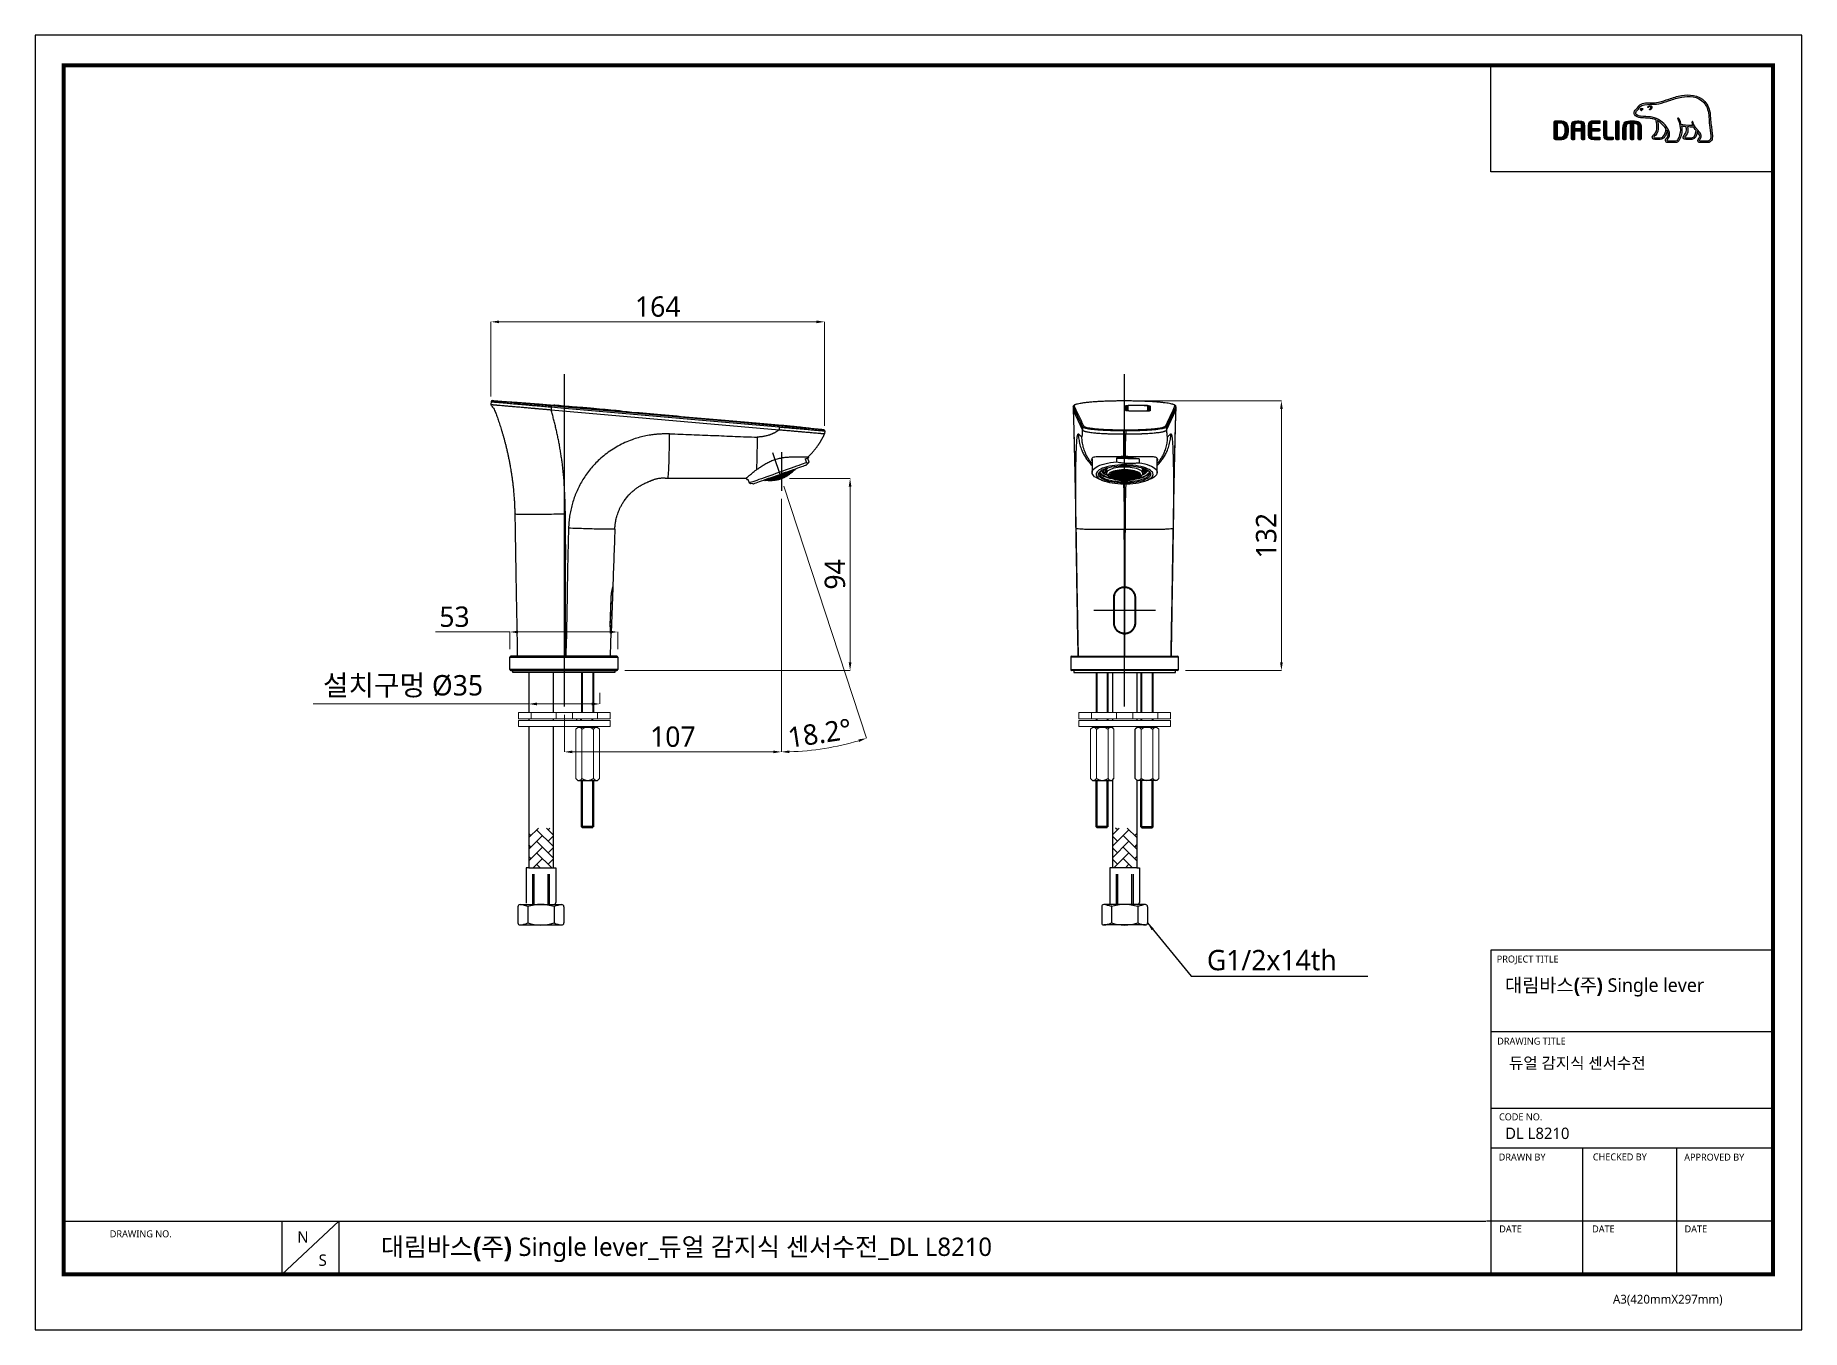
# Model space of a CAD drawing. Extents: x 0 to 868, y 0 to 636.
import ezdxf

# ---------------------------------------------------------------- set-up
doc = ezdxf.new("R2010")
doc.units = 0
doc.header["$LTSCALE"] = 10
doc.header["$MEASUREMENT"] = 0
doc.header["$PDMODE"] = 3
doc.header["$PDSIZE"] = -10
doc.linetypes.add('ACAD_ISO04W100', pattern=[30.5, 24, -3, 0.5, -3])
doc.layers.get('0').update_dxf_attribs({"linetype": 'CONTINUOUS'})
doc.layers.get('DEFPOINTS').update_dxf_attribs({"linetype": 'CONTINUOUS'})
doc.layers.add('레이어 1', color=7, linetype='CONTINUOUS')
doc.styles.add('Daelim Dimension', font='NanumGothic.ttf')
doc.dimstyles.new('A3', dxfattribs={"dimtxt": 3, "dimasz": 4, "dimexe": 1.25, "dimexo": 0.3, "dimtad": 1, "dimdec": 4, "dimdsep": 46, "dimcen": 0, "dimclrd": 5, "dimclre": 5, "dimclrt": 7, "dimadec": 4, "dimazin": 2, "dimtfac": 1, "dimtdec": 4, "dimtmove": 0, "dimatfit": 3, "dimfxl": 1.25, "dimarcsym": 0})
doc.dimstyles.new('DEFAULT', dxfattribs={"dimscale": 2, "dimtxt": 2, "dimasz": 2, "dimexe": 0, "dimexo": 2, "dimgap": 1, "dimtad": 1, "dimdec": 0, "dimzin": 9, "dimdsep": 46, "dimtxsty": 'Daelim Dimension', "dimcen": 0.5, "dimclrd": 5, "dimclre": 5, "dimclrt": 256, "dimadec": 1, "dimazin": 0, "dimtfac": 1, "dimtdec": 0, "dimtix": 1, "dimtmove": 0, "dimatfit": 3, "dimfxl": 1, "dimtolj": 1, "dimtzin": 1, "dimlwd": 9, "dimlwe": 9, "dimarcsym": 0})

msp = doc.modelspace()

# ---------------------------------------------------------------- texts
at = {"color": 5, "ltscale": 40, "style": 'Daelim Dimension'}
for s, height, p in [('PROJECT TITLE', 3.4253, (718.17, 180.4)), ('DRAWING TITLE', 3.4253, (718.39, 140.08)), ('CODE NO.', 3.425, (719.25, 102.85)), ('DRAWN BY', 3.425, (719.11, 83.11)), ('CHECKED BY', 3.425, (765.39, 83.17)), ('APPROVED BY', 3.4253, (810.28, 83.06)), ('DRAWING NO.', 3.4253, (36.59, 45.38)), ('DATE', 3.425, (719.38, 47.8)), ('DATE', 3.425, (765.03, 47.8)), ('DATE', 3.425, (810.44, 47.8)), ('A3(420mmX297mm)', 4.3232, (775.27, 12.81))]:
    msp.add_text(s, height=height, dxfattribs=at).set_placement(p)
at = {"color": 2, "insert": (607.62, 181.54), "char_height": 10, "attachment_point": 5, "style": 'Daelim Dimension'}
msp.add_mtext('G1/2x14th', dxfattribs=at)
at = {"attachment_point": 1, "style": 'Daelim Dimension'}
for s, insert, char_height, width in [('{\\fPretendard Variable SemiBold|b0|i0|c129|p2;\\C7;대림바스(주)} Single lever', (722.24, 172.66), 6.7147, 107.9199), (' 듀얼 감지식 센서수전', (722.3, 133.8), 5.6055, 94.3348), ('DL L8210', (722.3, 99.28), 5.605, 94.3348), ('N', (128.71, 48.39), 5.61, 7.8231), ('S', (139.22, 36.96), 5.61, 7.8231)]:
    msp.add_mtext(s, dxfattribs=dict(at, insert=insert, char_height=char_height, width=width))
at = {"color": 2, "insert": (169.79, 45.23), "char_height": 9.0088, "width": 495.2612, "attachment_point": 1, "style": 'Daelim Dimension'}
msp.add_mtext('{\\fPretendard Variable SemiBold|b0|i0|c129|p2;대림바스(주)} Single lever_듀얼 감지식 센서수전_DL L8210', dxfattribs=at)

# ---------------------------------------------------------------- blocks, each defined once
blk = doc.blocks.new('*D2')
at = {"color": 5, "lineweight": 9, "transparency": 16777216}
for p, q in [((539.15, 456.35), (612.34, 456.35)), ((612.34, 452.35), (612.34, 327.95)), ((565.28, 323.95), (612.34, 323.95))]:
    blk.add_line(p, q, dxfattribs=at)
at = {"color": 5, "transparency": 16777216}
for points in [[(611.68, 452.35), (613.01, 452.35), (612.34, 456.35)], [(611.68, 327.95), (613.01, 327.95), (612.34, 323.95)]]:
    blk.add_solid(points, dxfattribs=at)
at = {"layer": 'DEFPOINTS', "color": 0, "transparency": 16777216}
for p in [(535.15, 456.35), (561.28, 323.95), (612.34, 323.95)]:
    blk.add_point(p, dxfattribs=at)
at = {"color": 7, "transparency": 16777216, "insert": (604.89, 390.15), "char_height": 10, "attachment_point": 5, "rotation": 90, "style": 'Daelim Dimension'}
blk.add_mtext('\\A1;132', dxfattribs=at)
blk = doc.blocks.new('*D0')
at = {"color": 5, "lineweight": 9, "transparency": 16777216}
for p, q in [((370.6, 418.24), (400.38, 418.24)), ((400.38, 414.24), (400.38, 327.95)), ((289.71, 323.95), (400.38, 323.95))]:
    blk.add_line(p, q, dxfattribs=at)
at = {"color": 5, "transparency": 16777216}
for points in [[(399.71, 414.24), (401.05, 414.24), (400.38, 418.24)], [(399.71, 327.95), (401.05, 327.95), (400.38, 323.95)]]:
    blk.add_solid(points, dxfattribs=at)
at = {"layer": 'DEFPOINTS', "color": 0, "transparency": 16777216}
for p in [(366.6, 418.24), (285.71, 323.95), (400.38, 323.95)]:
    blk.add_point(p, dxfattribs=at)
at = {"color": 7, "transparency": 16777216, "insert": (392.94, 371.1), "char_height": 10, "attachment_point": 5, "rotation": 90, "style": 'Daelim Dimension'}
blk.add_mtext('\\A1;94', dxfattribs=at)
blk = doc.blocks.new('*D3')
at = {"color": 5, "lineweight": 9, "transparency": 16777216}
for p, q in [((366.6, 408.2), (366.6, 283.91)), ((259.96, 302.15), (259.96, 283.91)), ((362.6, 283.91), (263.96, 283.91))]:
    blk.add_line(p, q, dxfattribs=at)
at = {"color": 5, "transparency": 16777216}
for points in [[(263.96, 284.58), (263.96, 283.24), (259.96, 283.91)], [(362.6, 284.58), (362.6, 283.24), (366.6, 283.91)]]:
    blk.add_solid(points, dxfattribs=at)
at = {"layer": 'DEFPOINTS', "color": 0, "transparency": 16777216}
for p in [(366.6, 412.2), (259.96, 306.15), (259.96, 283.91)]:
    blk.add_point(p, dxfattribs=at)
at = {"color": 7, "transparency": 16777216, "insert": (313.28, 291.32), "char_height": 10, "attachment_point": 5, "style": 'Daelim Dimension'}
blk.add_mtext('\\A1;107', dxfattribs=at)
blk = doc.blocks.new('*D4')
at = {"color": 5, "lineweight": 9, "transparency": 16777216}
for p, q in [((366.6, 408.2), (366.6, 283.91)), ((367.85, 414.44), (408.46, 290.6))]:
    blk.add_line(p, q, dxfattribs=at)
blk.add_arc((366.6, 418.24), 134.33, 271.7062, 286.45124, dxfattribs=at)
at = {"color": 5, "transparency": 16777216}
for points in [[(404.45, 290.05), (404.84, 288.77), (408.46, 290.6)], [(370.61, 283.3), (370.59, 284.64), (366.6, 283.91)]]:
    blk.add_solid(points, dxfattribs=at)
at = {"layer": 'DEFPOINTS', "color": 0, "transparency": 16777216}
for p in [(362.45, 430.9), (366.6, 431.11), (366.6, 418.24), (366.6, 412.2), (394.77, 286.9)]:
    blk.add_point(p, dxfattribs=at)
at = {"color": 7, "transparency": 16777216, "insert": (385.42, 293.02), "char_height": 10, "attachment_point": 5, "rotation": 8.54396, "style": 'Daelim Dimension'}
blk.add_mtext('\\A1;18.2°', dxfattribs=at)
blk = doc.blocks.new('*D5')
at = {"color": 5, "lineweight": 9, "ltscale": 0.5, "transparency": 16777216}
for p, q in [((223.86, 458.53), (223.86, 495.22)), ((227.86, 495.22), (383.85, 495.22)), ((387.85, 444.11), (387.85, 495.22))]:
    blk.add_line(p, q, dxfattribs=at)
at = {"color": 5, "ltscale": 0.5, "transparency": 16777216}
for points in [[(227.86, 495.88), (227.86, 494.55), (223.86, 495.22)], [(383.85, 495.88), (383.85, 494.55), (387.85, 495.22)]]:
    blk.add_solid(points, dxfattribs=at)
at = {"layer": 'DEFPOINTS', "color": 0, "ltscale": 0.5, "transparency": 16777216}
for p in [(387.85, 495.22), (223.86, 454.53), (387.85, 440.11)]:
    blk.add_point(p, dxfattribs=at)
at = {"color": 7, "ltscale": 0.5, "transparency": 16777216, "insert": (305.85, 502.66), "char_height": 10, "attachment_point": 5, "style": 'Daelim Dimension'}
blk.add_mtext('\\A1;164', dxfattribs=at)
blk = doc.blocks.new('*D6')
at = {"color": 5, "lineweight": 9, "ltscale": 0.5, "transparency": 16777216}
for p, q in [((233.21, 342.82), (196.66, 342.82)), ((233.21, 334.45), (233.21, 342.82)), ((282.21, 342.82), (237.21, 342.82)), ((286.21, 334.45), (286.21, 342.82))]:
    blk.add_line(p, q, dxfattribs=at)
at = {"color": 5, "ltscale": 0.5, "transparency": 16777216}
for points in [[(237.21, 343.49), (237.21, 342.15), (233.21, 342.82)], [(282.21, 343.49), (282.21, 342.15), (286.21, 342.82)]]:
    blk.add_solid(points, dxfattribs=at)
at = {"layer": 'DEFPOINTS', "color": 0, "ltscale": 0.5, "transparency": 16777216}
for p in [(233.21, 342.82), (233.21, 330.45), (286.21, 330.45)]:
    blk.add_point(p, dxfattribs=at)
at = {"color": 7, "ltscale": 0.5, "transparency": 16777216, "insert": (205.97, 350.27), "char_height": 10, "attachment_point": 5, "style": 'Daelim Dimension'}
blk.add_mtext('\\A1;53', dxfattribs=at)
blk = doc.blocks.new('*D1')
at = {"color": 5, "lineweight": 9, "transparency": 16777216}
for p, q in [((242.46, 312.89), (242.46, 307.47)), ((277.46, 312.89), (277.46, 307.47)), ((242.46, 307.47), (136.49, 307.47)), ((273.46, 307.47), (246.46, 307.47))]:
    blk.add_line(p, q, dxfattribs=at)
at = {"color": 5, "transparency": 16777216}
for points in [[(246.46, 308.13), (246.46, 306.8), (242.46, 307.47)], [(273.46, 308.13), (273.46, 306.8), (277.46, 307.47)]]:
    blk.add_solid(points, dxfattribs=at)
at = {"layer": 'DEFPOINTS', "color": 0, "transparency": 16777216}
for p in [(242.46, 316.89), (277.46, 316.89), (277.46, 307.47)]:
    blk.add_point(p, dxfattribs=at)
at = {"color": 7, "transparency": 16777216, "insert": (180.68, 316.1), "char_height": 10, "attachment_point": 5, "style": 'Daelim Dimension'}
blk.add_mtext('\\A1;설치구멍 %%C35', dxfattribs=at)

# ---------------------------------------------------------------- dimensions: what is measured, and where the dimension line sits
at = {"color": 5, "ltscale": 0.5}
dim = msp.add_linear_dim(base=(387.85, 495.22), p1=(223.86, 454.53), p2=(387.85, 440.11), dimstyle='DEFAULT', override={"dimtxt": 5, "dimclrd": 5, "dimclre": 5, "dimclrt": 7}, dxfattribs=at)
dim.commit()
dim.dimension.update_dxf_attribs({"geometry": '*D5', "text_midpoint": (305.85, 502.66)})
at = {"color": 5}
for base, p1, p2, picture, middle in [((612.34, 323.95), (535.15, 456.35), (561.28, 323.95), '*D2', (604.89, 390.15)), ((400.38, 323.95), (366.6, 418.24), (285.71, 323.95), '*D0', (392.94, 371.1))]:
    dim = msp.add_linear_dim(base=base, p1=p1, p2=p2, angle=90, dimstyle='DEFAULT', override={"dimtxt": 5, "dimdec": 0, "dimclrd": 5, "dimclre": 5, "dimclrt": 7}, dxfattribs=at)
    dim.commit()
    dim.dimension.update_dxf_attribs({"geometry": picture, "text_midpoint": middle})
dim = msp.add_angular_dim_2l(base=(394.7715, 286.898), line1=((366.6022, 431.1085), (366.6022, 412.2018)), line2=((366.6022, 418.2401), (362.4513, 430.8971)), dimstyle='DEFAULT', override={"dimtxt": 5, "dimclrd": 5, "dimclre": 5, "dimclrt": 7}, dxfattribs=at)
dim.commit()
dim.dimension.update_dxf_attribs({"geometry": '*D4', "text_midpoint": (386.5593, 285.4019), "dimtype": 130})
dim = msp.add_linear_dim(base=(259.96, 283.91), p1=(366.6, 412.2), p2=(259.96, 306.15), dimstyle='DEFAULT', override={"dimtxt": 5, "dimdec": 0, "dimclrd": 5, "dimclre": 5, "dimclrt": 7}, dxfattribs=at)
dim.commit()
dim.dimension.update_dxf_attribs({"geometry": '*D3', "text_midpoint": (313.28, 283.91), "dimtype": 128})
at = {"color": 5, "ltscale": 0.5}
dim = msp.add_linear_dim(base=(233.21, 342.82), p1=(286.21, 330.45), p2=(233.21, 330.45), dimstyle='DEFAULT', override={"dimtxt": 5, "dimclrd": 5, "dimclre": 5, "dimclrt": 7}, dxfattribs=at)
dim.commit()
dim.dimension.update_dxf_attribs({"geometry": '*D6', "text_midpoint": (205.97, 342.82), "dimtype": 128})
at = {"color": 5}
dim = msp.add_linear_dim(base=(277.46, 307.47), p1=(242.46, 316.89), p2=(277.46, 316.89), text='설치구멍 %%C<>', dimstyle='DEFAULT', override={"dimtxt": 5, "dimdec": 0, "dimclrd": 5, "dimclre": 5, "dimclrt": 7}, dxfattribs=at)
dim.commit()
dim.dimension.update_dxf_attribs({"geometry": '*D1', "text_midpoint": (180.68, 307.47), "dimtype": 128})

# ---------------------------------------------------------------- hatches: boundary and pattern name
h = msp.add_hatch()
h.set_pattern_fill('AR-HBONE', color=256, style=0)
h.set_pattern_definition([(45, (-30.8437, 132.5034), (4e-16, 5.656854), [12, -4]), (135, (-28.0153, 135.332), (4e-16, 5.656854), [12, -4])])
h.paths.add_polyline_path([(254.46, 246.5), (242.46, 246.5), (242.46, 226.94), (254.46, 226.94)])
h = msp.add_hatch()
h.set_pattern_fill('AR-HBONE', color=256, style=0)
h.set_pattern_definition([(135, (814.584, 132.5034), (-4e-16, 5.656854), [12, -4]), (45, (811.7555, 135.332), (-4e-16, 5.656854), [12, -4])])
h.paths.add_polyline_path([(529.28, 246.5), (541.28, 246.5), (541.28, 226.94), (529.28, 226.94)])
at = {"layer": '레이어 1'}
h = msp.add_hatch(color=5, dxfattribs=at)
h.dxf.hatch_style = 1
edge = h.paths.add_edge_path(flags=16)
edge.add_spline(control_points=[(822.87, 584.49), (822.5, 584.07), (822.02, 584.07), (822, 584.07), (822, 584.07), (818.19, 584.07), (818.19, 584.07), (818.05, 584.07), (817.95, 584.11), (817.88, 584.17), (817.82, 584.23), (817.79, 584.32), (817.79, 584.42), (817.79, 584.64), (817.95, 584.83), (818.11, 585.04), (818.27, 585.24), (818.42, 585.43), (818.5, 585.66), (818.71, 586.22), (818.68, 586.82), (818.44, 587.35), (817.99, 588.3), (817.32, 589.05), (816.67, 589.77), (816.67, 589.77), (816.45, 590.02), (816.45, 590.02), (815.61, 590.95), (814.75, 591.92), (814.68, 593.24), (814.66, 593.5), (814.54, 593.65), (814.37, 593.65), (814.37, 593.65), (814.13, 593.53), (814.12, 593.53), (814.06, 593.45), (814.02, 593.34), (814.02, 593.22), (814.02, 593.22), (814.02, 593.17), (814.02, 593.17), (814.05, 592.7), (814.17, 592.23), (814.37, 591.75), (814.37, 591.75), (814.39, 591.7), (814.39, 591.7), (814.39, 591.7), (814.33, 591.7), (814.33, 591.7), (811.89, 591.6), (809.5, 592.06), (808.79, 592.23), (808.36, 593.98), (807.65, 595.14), (807.62, 595.19), (807.57, 595.28), (807.48, 595.35), (807.39, 595.37), (807.39, 595.37), (807.19, 595.34), (807.16, 595.34), (807.15, 595.31), (807.11, 595.27), (807.03, 595.16), (807.03, 595.16), (807.02, 595.07), (807.02, 595.07), (807.02, 595.07), (807.09, 594.84), (807.09, 594.84), (807.14, 594.75), (808.39, 592.55), (808.39, 589.64), (808.39, 587.85), (807.92, 586.15), (806.99, 584.61), (806.77, 584.24), (806.48, 584.07), (806.04, 584.07), (806.04, 584.07), (802.29, 584.07), (802.29, 584.07), (802.16, 584.07), (801.9, 584.16), (801.9, 584.43), (801.9, 584.58), (802.04, 584.82), (802.27, 585.08), (803.84, 586.82), (802.94, 589.54), (801.44, 591.34), (799.99, 593.06), (797.62, 595.24), (794.59, 595.78), (793.51, 595.97), (791.74, 596.07), (790.32, 596.16), (790.32, 596.16), (788.87, 596.24), (788.87, 596.24), (788.13, 596.3), (786.91, 596.75), (786.54, 597.46), (786.38, 597.75), (786.4, 598.05), (786.59, 598.39), (786.72, 598.59), (786.89, 598.77), (787.1, 598.99), (787.34, 599.23), (787.58, 599.47), (787.77, 599.8), (787.77, 599.8), (787.83, 599.9), (787.83, 599.9), (788.55, 601.29), (790.05, 602.02), (792.27, 602.08), (792.27, 602.08), (793.52, 602.1), (793.52, 602.1), (794.9, 602.1), (796.46, 602.11), (797.74, 602.39), (799.54, 602.77), (801.35, 603.39), (802.94, 603.93), (802.94, 603.93), (802.99, 603.95), (802.99, 603.95), (804.97, 604.63), (807, 605.32), (809.09, 605.66), (812.43, 606.21), (817.01, 606.2), (819.89, 602.96), (821.22, 601.46), (822.04, 599.4), (822.33, 596.83), (822.33, 596.83), (822.32, 596.84), (822.31, 596.85), (822.33, 596.8), (822.35, 596.51), (822.47, 594.88), (822.5, 594.09), (822.54, 593.28), (822.75, 591.78), (822.75, 591.78), (823.33, 586.74), (823.33, 586.74), (823.33, 586.74), (823.36, 586.13), (823.36, 586.13), (823.36, 585.4), (823.2, 584.85), (822.87, 584.49)], knot_values=[0, 0, 0, 0, 1, 1, 1, 2, 2, 2, 3, 3, 3, 4, 4, 4, 5, 5, 5, 6, 6, 6, 7, 7, 7, 8, 8, 8, 9, 9, 9, 10, 10, 10, 11, 11, 11, 12, 12, 12, 13, 13, 13, 14, 14, 14, 15, 15, 15, 16, 16, 16, 17, 17, 17, 18, 18, 18, 19, 19, 19, 20, 20, 20, 21, 21, 21, 22, 22, 22, 23, 23, 23, 24, 24, 24, 25, 25, 25, 26, 26, 26, 27, 27, 27, 28, 28, 28, 29, 29, 29, 30, 30, 30, 31, 31, 31, 32, 32, 32, 33, 33, 33, 34, 34, 34, 35, 35, 35, 36, 36, 36, 37, 37, 37, 38, 38, 38, 39, 39, 39, 40, 40, 40, 41, 41, 41, 42, 42, 42, 43, 43, 43, 44, 44, 44, 45, 45, 45, 46, 46, 46, 47, 47, 47, 48, 48, 48, 49, 49, 49, 50, 50, 50, 51, 51, 51, 52, 52, 52, 53, 53, 53, 53], degree=3, periodic=0)
edge = h.paths.add_edge_path(flags=16)
edge.add_spline(control_points=[(814.07, 585.58), (814.07, 585.58), (810.97, 585.58), (810.97, 585.58), (810.74, 585.58), (810.56, 585.76), (810.56, 586), (810.56, 586.16), (810.7, 586.37), (810.83, 586.51), (811.47, 587.12), (812.11, 587.95), (812.11, 589.53), (812.11, 589.53), (812.07, 590.25), (812.07, 590.25), (812.07, 590.25), (811.96, 590.95), (811.96, 590.95), (811.96, 590.95), (811.95, 590.99), (811.95, 590.99), (811.95, 590.99), (812, 590.99), (812, 590.99), (812.57, 590.95), (813.7, 590.89), (814.78, 590.94), (815.05, 590.5), (815.49, 589.94), (816.13, 589.2), (816.1, 588.83), (815.8, 585.58), (814.07, 585.58)], knot_values=[0, 0, 0, 0, 1, 1, 1, 2, 2, 2, 3, 3, 3, 4, 4, 4, 5, 5, 5, 6, 6, 6, 7, 7, 7, 8, 8, 8, 9, 9, 9, 10, 10, 10, 11, 11, 11, 11], degree=3, periodic=0)
edge = h.paths.add_edge_path(flags=16)
edge.add_spline(control_points=[(798.49, 585.58), (798.49, 585.58), (795.77, 585.58), (795.77, 585.58), (795.56, 585.58), (795.34, 585.75), (795.34, 586), (795.34, 586.15), (795.47, 586.34), (795.7, 586.52), (796.39, 587.07), (797.44, 587.9), (797.55, 590.2), (797.55, 590.2), (797.56, 590.83), (797.56, 590.83), (797.56, 591.8), (797.34, 592.98), (797.13, 594.03), (797.13, 594.03), (797.09, 594.14), (797.09, 594.14), (797.09, 594.14), (797.18, 594.07), (797.18, 594.07), (797.59, 593.82), (799.82, 592.31), (801.4, 590.08), (801.26, 589.03), (800.67, 585.58), (798.49, 585.58)], knot_values=[0, 0, 0, 0, 1, 1, 1, 2, 2, 2, 3, 3, 3, 4, 4, 4, 5, 5, 5, 6, 6, 6, 7, 7, 7, 8, 8, 8, 9, 9, 9, 10, 10, 10, 10], degree=3, periodic=0)
edge = h.paths.add_edge_path()
edge.add_spline(control_points=[(824.1, 586.81), (824.1, 586.82), (823.52, 591.88), (823.52, 591.88), (823.3, 593.39), (823.27, 594.2), (823.24, 594.91), (823.24, 594.91), (823.1, 596.91), (823.1, 596.91), (822.8, 599.65), (821.91, 601.85), (820.47, 603.47), (817.36, 606.97), (812.49, 607.01), (808.96, 606.42), (806.8, 606.07), (804.72, 605.36), (802.72, 604.67), (802.72, 604.67), (802.66, 604.65), (802.66, 604.65), (801.09, 604.12), (799.32, 603.51), (797.58, 603.14), (796.38, 602.88), (794.88, 602.87), (793.55, 602.86), (793.55, 602.86), (792.24, 602.85), (792.24, 602.85), (789.72, 602.79), (788.01, 601.91), (787.14, 600.26), (787.14, 600.26), (787.1, 600.19), (787.1, 600.19), (786.96, 599.93), (786.75, 599.72), (786.56, 599.53), (786.35, 599.32), (786.11, 599.08), (785.93, 598.77), (785.75, 598.47), (785.66, 598.16), (785.66, 597.85), (785.66, 597.59), (785.72, 597.34), (785.85, 597.1), (786.39, 596.09), (787.91, 595.54), (788.83, 595.48), (788.83, 595.48), (790.17, 595.39), (790.2, 595.39), (791.54, 595.31), (793.38, 595.21), (794.45, 595.02), (795.08, 594.91), (795.79, 594.68), (796.45, 594.37), (796.49, 594.2), (796.84, 592.69), (796.84, 590.82), (796.84, 590.82), (796.82, 590.23), (796.82, 590.23), (796.72, 588.27), (795.87, 587.58), (795.24, 587.08), (795.17, 587.03), (794.61, 586.57), (794.57, 586.01), (794.55, 585.69), (794.64, 585.4), (794.83, 585.2), (795.04, 584.97), (795.35, 584.86), (795.77, 584.86), (795.77, 584.86), (798.49, 584.86), (798.49, 584.86), (800.53, 584.86), (801.54, 587.05), (801.85, 589.11), (801.85, 589.11), (801.86, 589.4), (801.86, 589.4), (801.86, 589.4), (801.94, 589.26), (801.94, 589.26), (802.2, 588.67), (802.36, 587.98), (802.36, 587.45), (802.36, 586.72), (802.13, 586.08), (801.7, 585.6), (801.59, 585.49), (801.04, 584.92), (801.04, 584.36), (801.04, 584.36), (801.05, 584.27), (801.05, 584.27), (801.13, 583.6), (801.67, 583.3), (802.17, 583.3), (802.17, 583.3), (806.04, 583.3), (806.04, 583.3), (806.74, 583.3), (807.3, 583.62), (807.65, 584.21), (808.64, 585.85), (809.14, 587.62), (809.14, 589.49), (809.14, 590.07), (809.09, 590.69), (808.98, 591.34), (808.98, 591.34), (808.97, 591.39), (808.97, 591.39), (808.97, 591.39), (809.02, 591.38), (809.02, 591.38), (809.49, 591.29), (810.24, 591.16), (811.16, 591.06), (811.16, 591.06), (811.19, 591.06), (811.19, 591.06), (811.19, 591.06), (811.31, 590.35), (811.31, 590.35), (811.31, 590.35), (811.34, 590.18), (811.34, 590.18), (811.34, 590.18), (811.38, 589.55), (811.38, 589.55), (811.38, 588.04), (810.69, 587.38), (810.32, 587.03), (810.32, 587.03), (809.81, 586.51), (809.75, 586.04), (809.75, 586.04), (809.73, 585.9), (809.73, 585.9), (809.73, 585.76), (809.77, 585.47), (810.02, 585.21), (810.25, 584.97), (810.6, 584.86), (811.06, 584.86), (811.06, 584.86), (814.07, 584.86), (814.07, 584.86), (815.91, 584.86), (816.46, 587.19), (816.68, 588.49), (816.68, 588.49), (816.69, 588.63), (816.69, 588.63), (816.69, 588.63), (816.76, 588.53), (816.76, 588.53), (817.19, 587.99), (817.56, 587.39), (817.74, 587.02), (817.83, 586.82), (817.88, 586.61), (817.88, 586.39), (817.88, 586.39), (817.81, 585.95), (817.81, 585.95), (817.74, 585.72), (817.58, 585.5), (817.42, 585.29), (817.19, 584.98), (816.95, 584.67), (816.95, 584.29), (816.95, 584.29), (816.97, 584.08), (816.97, 584.08), (817.08, 583.58), (817.49, 583.3), (818.12, 583.3), (818.12, 583.3), (822, 583.3), (822, 583.3), (822.08, 583.3), (822.84, 583.32), (823.43, 583.96), (823.91, 584.47), (824.14, 585.18), (824.14, 586.12), (824.14, 586.12), (824.1, 586.81), (824.1, 586.81)], knot_values=[0, 0, 0, 0, 1, 1, 1, 2, 2, 2, 3, 3, 3, 4, 4, 4, 5, 5, 5, 6, 6, 6, 7, 7, 7, 8, 8, 8, 9, 9, 9, 10, 10, 10, 11, 11, 11, 12, 12, 12, 13, 13, 13, 14, 14, 14, 15, 15, 15, 16, 16, 16, 17, 17, 17, 18, 18, 18, 19, 19, 19, 20, 20, 20, 21, 21, 21, 22, 22, 22, 23, 23, 23, 24, 24, 24, 25, 25, 25, 26, 26, 26, 27, 27, 27, 28, 28, 28, 29, 29, 29, 30, 30, 30, 31, 31, 31, 32, 32, 32, 33, 33, 33, 34, 34, 34, 35, 35, 35, 36, 36, 36, 37, 37, 37, 38, 38, 38, 39, 39, 39, 40, 40, 40, 41, 41, 41, 42, 42, 42, 43, 43, 43, 44, 44, 44, 45, 45, 45, 46, 46, 46, 47, 47, 47, 48, 48, 48, 49, 49, 49, 50, 50, 50, 51, 51, 51, 52, 52, 52, 53, 53, 53, 54, 54, 54, 55, 55, 55, 56, 56, 56, 57, 57, 57, 58, 58, 58, 59, 59, 59, 60, 60, 60, 61, 61, 61, 62, 62, 62, 63, 63, 63, 64, 64, 64, 65, 65, 65, 66, 66, 66, 66], degree=3, periodic=0)
edge = h.paths.add_edge_path(flags=0)
edge.add_spline(control_points=[(788.76, 599.9), (788.76, 599.9), (789.32, 600.15), (790.02, 599.88), (790.02, 599.88), (790.11, 599.85), (790, 599.69), (789.66, 599.23), (789.32, 599.13), (789.32, 599.13), (789.32, 599.13), (789.08, 599.05), (788.94, 599.21), (788.67, 599.53), (788.66, 599.72), (788.66, 599.72), (788.66, 599.72), (788.63, 599.86), (788.76, 599.9)], knot_values=[0, 0, 0, 0, 1, 1, 1, 2, 2, 2, 3, 3, 3, 4, 4, 4, 5, 5, 5, 6, 6, 6, 6], degree=3, periodic=0)
edge = h.paths.add_edge_path(flags=0)
edge.add_spline(control_points=[(792.48, 600.94), (792.4, 600.84), (792.39, 600.69), (792.48, 600.61), (792.57, 600.53), (792.72, 600.55), (792.8, 600.64), (792.85, 600.69), (793.31, 601.24), (793.71, 600.96), (793.86, 600.85), (793.92, 600.71), (793.9, 600.51), (793.86, 600.2), (793.59, 599.85), (793.41, 599.74), (793.3, 599.67), (793.23, 599.53), (793.28, 599.42), (793.33, 599.31), (793.47, 599.28), (793.58, 599.33), (793.92, 599.49), (794.34, 600.03), (794.4, 600.53), (794.44, 600.87), (794.28, 601.16), (794, 601.35), (793.41, 601.77), (792.73, 601.21), (792.48, 600.94)], knot_values=[0, 0, 0, 0, 1, 1, 1, 2, 2, 2, 3, 3, 3, 4, 4, 4, 5, 5, 5, 6, 6, 6, 7, 7, 7, 8, 8, 8, 9, 9, 9, 10, 10, 10, 10], degree=3, periodic=0)
edge = h.paths.add_edge_path(flags=0)
edge.add_spline(control_points=[(792.41, 600.52), (792.41, 600.52), (792.41, 600.52), (792.41, 600.52), (792.41, 600.52), (792.41, 600.52), (792.41, 600.52)], knot_values=[0, 0, 0, 0, 1, 1, 1, 2, 2, 2, 2], degree=3, periodic=0)
h = msp.add_hatch(color=5, dxfattribs=at)
h.dxf.hatch_style = 2
edge = h.paths.add_edge_path()
edge.add_spline(control_points=[(788.76, 599.9), (788.76, 599.9), (789.32, 600.15), (790.02, 599.88), (790.02, 599.88), (790.11, 599.85), (790, 599.69), (789.66, 599.23), (789.32, 599.13), (789.32, 599.13), (789.32, 599.13), (789.08, 599.05), (788.94, 599.21), (788.67, 599.53), (788.66, 599.72), (788.66, 599.72), (788.66, 599.72), (788.63, 599.86), (788.76, 599.9)], knot_values=[0, 0, 0, 0, 1, 1, 1, 2, 2, 2, 3, 3, 3, 4, 4, 4, 5, 5, 5, 6, 6, 6, 6], degree=3, periodic=0)
h = msp.add_hatch(color=5, dxfattribs=at)
h.dxf.hatch_style = 2
edge = h.paths.add_edge_path()
edge.add_spline(control_points=[(792.48, 600.94), (792.4, 600.84), (792.39, 600.69), (792.48, 600.61), (792.57, 600.53), (792.72, 600.55), (792.8, 600.64), (792.85, 600.69), (793.31, 601.24), (793.71, 600.96), (793.86, 600.85), (793.92, 600.71), (793.9, 600.51), (793.86, 600.2), (793.59, 599.85), (793.41, 599.74), (793.3, 599.67), (793.23, 599.53), (793.28, 599.42), (793.33, 599.31), (793.47, 599.28), (793.58, 599.33), (793.92, 599.49), (794.34, 600.03), (794.4, 600.53), (794.44, 600.87), (794.28, 601.16), (794, 601.35), (793.41, 601.77), (792.73, 601.21), (792.48, 600.94)], knot_values=[0, 0, 0, 0, 1, 1, 1, 2, 2, 2, 3, 3, 3, 4, 4, 4, 5, 5, 5, 6, 6, 6, 7, 7, 7, 8, 8, 8, 9, 9, 9, 10, 10, 10, 10], degree=3, periodic=0)
h = msp.add_hatch(color=5, dxfattribs=at)
h.dxf.hatch_style = 2
edge = h.paths.add_edge_path()
edge.add_spline(control_points=[(751.77, 588.54), (751.77, 586.77), (750.96, 585.91), (749.3, 585.91), (749.3, 585.91), (748.16, 585.93), (747.87, 585.94), (747.87, 585.94), (747.87, 592.72), (747.87, 592.72), (748.45, 592.78), (749.29, 592.79), (749.3, 592.79), (751, 592.79), (751.77, 591.98), (751.77, 590.16), (751.77, 590.16), (751.77, 588.54), (751.77, 588.54)], knot_values=[0, 0, 0, 0, 1, 1, 1, 2, 2, 2, 3, 3, 3, 4, 4, 4, 5, 5, 5, 6, 6, 6, 6], degree=3, periodic=0)
edge = h.paths.add_edge_path()
edge.add_spline(control_points=[(749.3, 594.06), (748.38, 594.06), (747.18, 594), (746.79, 593.94), (746.54, 593.9), (746.39, 593.72), (746.39, 593.47), (746.39, 593.47), (746.39, 585.22), (746.39, 585.22), (746.39, 584.97), (746.54, 584.79), (746.8, 584.76), (747.17, 584.69), (748.36, 584.64), (749.3, 584.64), (751.87, 584.64), (753.23, 585.99), (753.23, 588.54), (753.23, 588.54), (753.23, 590.16), (753.23, 590.16), (753.23, 592.71), (751.87, 594.06), (749.3, 594.06)], knot_values=[0, 0, 0, 0, 1, 1, 1, 2, 2, 2, 3, 3, 3, 4, 4, 4, 5, 5, 5, 6, 6, 6, 7, 7, 7, 8, 8, 8, 8], degree=3, periodic=0)
h = msp.add_hatch(color=5, dxfattribs=at)
h.dxf.hatch_style = 2
edge = h.paths.add_edge_path()
edge.add_spline(control_points=[(759.87, 590.17), (759.87, 590.17), (756.4, 590.17), (756.4, 590.17), (756.4, 590.3), (756.4, 591.41), (756.4, 591.41), (756.4, 592.56), (756.75, 592.76), (757.78, 592.76), (757.78, 592.76), (758.5, 592.76), (758.5, 592.76), (759.53, 592.76), (759.87, 592.56), (759.87, 591.41), (759.87, 591.41), (759.87, 590.3), (759.87, 590.17)], knot_values=[0, 0, 0, 0, 1, 1, 1, 2, 2, 2, 3, 3, 3, 4, 4, 4, 5, 5, 5, 6, 6, 6, 6], degree=3, periodic=0)
edge = h.paths.add_edge_path()
edge.add_spline(control_points=[(758.5, 594.06), (758.5, 594.06), (757.78, 594.06), (757.78, 594.06), (755.81, 594.06), (754.93, 593.24), (754.93, 591.41), (754.93, 591.41), (754.93, 585.13), (754.93, 585.13), (754.93, 584.91), (755.11, 584.72), (755.33, 584.72), (755.33, 584.72), (756.01, 584.72), (756.01, 584.72), (756.26, 584.72), (756.4, 584.93), (756.4, 585.13), (756.4, 585.13), (756.4, 588.74), (756.4, 588.88), (756.4, 588.88), (759.87, 588.88), (759.87, 588.88), (759.87, 588.74), (759.87, 585.13), (759.87, 585.13), (759.87, 584.9), (760.05, 584.72), (760.27, 584.72), (760.27, 584.72), (760.95, 584.72), (760.95, 584.72), (761.19, 584.72), (761.35, 584.93), (761.35, 585.13), (761.35, 585.13), (761.35, 591.41), (761.35, 591.41), (761.35, 593.24), (760.47, 594.06), (758.5, 594.06)], knot_values=[0, 0, 0, 0, 1, 1, 1, 2, 2, 2, 3, 3, 3, 4, 4, 4, 5, 5, 5, 6, 6, 6, 7, 7, 7, 8, 8, 8, 9, 9, 9, 10, 10, 10, 11, 11, 11, 12, 12, 12, 13, 13, 13, 14, 14, 14, 14], degree=3, periodic=0)
h = msp.add_hatch(color=5, dxfattribs=at)
h.dxf.hatch_style = 2
edge = h.paths.add_edge_path()
edge.add_spline(control_points=[(763.21, 591.66), (763.21, 591.66), (763.21, 587.04), (763.21, 587.04), (763.21, 585.42), (764.13, 584.64), (766.03, 584.64), (766.87, 584.64), (768.02, 584.65), (768.47, 584.7), (768.46, 584.7), (768.69, 584.72), (768.69, 584.72), (768.69, 584.72), (768.76, 584.72), (768.76, 584.72), (768.76, 584.72), (768.76, 585.96), (768.76, 585.96), (768.76, 585.96), (766.05, 585.96), (766.05, 585.96), (764.69, 585.96), (764.69, 586.34), (764.69, 587.04), (764.69, 587.04), (764.69, 588.75), (764.69, 588.89), (764.83, 588.89), (768.33, 588.89), (768.33, 588.89), (768.56, 588.89), (768.75, 589.07), (768.75, 589.29), (768.75, 589.29), (768.75, 589.75), (768.75, 589.75), (768.75, 589.98), (768.56, 590.16), (768.33, 590.16), (768.33, 590.16), (764.83, 590.16), (764.69, 590.16), (764.69, 590.29), (764.69, 591.66), (764.69, 591.66), (764.69, 592.36), (764.69, 592.74), (766.05, 592.74), (766.05, 592.74), (768.76, 592.73), (768.76, 592.73), (768.76, 592.73), (768.76, 593.96), (768.76, 593.96), (768.76, 593.96), (768.47, 593.99), (768.47, 593.99), (767.94, 594.04), (766.71, 594.06), (766.03, 594.06), (764.13, 594.06), (763.21, 593.28), (763.21, 591.66)], knot_values=[0, 0, 0, 0, 1, 1, 1, 2, 2, 2, 3, 3, 3, 4, 4, 4, 5, 5, 5, 6, 6, 6, 7, 7, 7, 8, 8, 8, 9, 9, 9, 10, 10, 10, 11, 11, 11, 12, 12, 12, 13, 13, 13, 14, 14, 14, 15, 15, 15, 16, 16, 16, 17, 17, 17, 18, 18, 18, 19, 19, 19, 20, 20, 20, 21, 21, 21, 21], degree=3, periodic=0)
h = msp.add_hatch(color=5, dxfattribs=at)
h.dxf.hatch_style = 2
edge = h.paths.add_edge_path()
edge.add_spline(control_points=[(771.11, 593.98), (770.89, 593.98), (770.7, 593.79), (770.7, 593.57), (770.7, 593.57), (770.7, 587.04), (770.7, 587.04), (770.7, 584.91), (772.15, 584.64), (773.41, 584.64), (774.34, 584.64), (774.58, 584.68), (774.85, 584.72), (774.85, 584.72), (775.01, 584.75), (775.01, 584.75), (775.01, 584.75), (775.23, 584.77), (775.23, 584.77), (775.23, 584.77), (775.29, 584.78), (775.29, 584.78), (775.29, 584.78), (775.29, 585.96), (775.29, 585.96), (775.29, 585.96), (773.43, 585.96), (773.43, 585.96), (772.17, 585.96), (772.17, 586.44), (772.17, 586.9), (772.17, 586.9), (772.17, 593.57), (772.17, 593.57), (772.17, 593.79), (771.98, 593.98), (771.75, 593.98), (771.75, 593.98), (771.11, 593.98), (771.11, 593.98)], knot_values=[0, 0, 0, 0, 1, 1, 1, 2, 2, 2, 3, 3, 3, 4, 4, 4, 5, 5, 5, 6, 6, 6, 7, 7, 7, 8, 8, 8, 9, 9, 9, 10, 10, 10, 11, 11, 11, 12, 12, 12, 13, 13, 13, 13], degree=3, periodic=0)
h = msp.add_hatch(color=5, dxfattribs=at)
h.dxf.hatch_style = 2
edge = h.paths.add_edge_path()
edge.add_spline(control_points=[(777.11, 593.98), (776.86, 593.98), (776.72, 593.77), (776.72, 593.58), (776.72, 593.58), (776.72, 585.13), (776.72, 585.13), (776.72, 584.9), (776.89, 584.72), (777.11, 584.72), (777.11, 584.72), (777.8, 584.72), (777.8, 584.72), (778.04, 584.72), (778.19, 584.93), (778.19, 585.13), (778.19, 585.13), (778.19, 593.58), (778.19, 593.58), (778.19, 593.8), (778.02, 593.98), (777.8, 593.98), (777.8, 593.98), (777.11, 593.98), (777.11, 593.98)], knot_values=[0, 0, 0, 0, 1, 1, 1, 2, 2, 2, 3, 3, 3, 4, 4, 4, 5, 5, 5, 6, 6, 6, 7, 7, 7, 8, 8, 8, 8], degree=3, periodic=0)
h = msp.add_hatch(color=5, dxfattribs=at)
h.dxf.hatch_style = 2
edge = h.paths.add_edge_path()
edge.add_spline(control_points=[(780.16, 590.33), (780.16, 590.33), (780.16, 585.13), (780.16, 585.13), (780.16, 584.9), (780.34, 584.72), (780.56, 584.72), (780.56, 584.72), (781.25, 584.72), (781.25, 584.72), (781.5, 584.72), (781.65, 584.93), (781.65, 585.13), (781.65, 585.13), (781.65, 590.2), (781.65, 590.2), (781.65, 592.44), (782.03, 592.66), (783.92, 592.66), (783.92, 592.52), (783.92, 585.13), (783.92, 585.13), (783.92, 584.9), (784.08, 584.72), (784.31, 584.72), (784.31, 584.72), (784.99, 584.72), (784.99, 584.72), (785.24, 584.72), (785.38, 584.93), (785.38, 585.13), (785.38, 585.13), (785.38, 592.5), (785.38, 592.65), (786.27, 592.64), (786.89, 592.57), (787.23, 592.23), (787.58, 591.88), (787.65, 591.22), (787.65, 590.2), (787.65, 590.2), (787.65, 585.13), (787.65, 585.13), (787.65, 584.91), (787.83, 584.72), (788.04, 584.72), (788.04, 584.72), (788.74, 584.72), (788.74, 584.72), (788.98, 584.72), (789.13, 584.93), (789.13, 585.13), (789.13, 585.13), (789.13, 590.33), (789.13, 590.33), (789.13, 593.48), (788.02, 594.02), (784.66, 594.02), (781.29, 594.02), (780.16, 593.48), (780.16, 590.33)], knot_values=[0, 0, 0, 0, 1, 1, 1, 2, 2, 2, 3, 3, 3, 4, 4, 4, 5, 5, 5, 6, 6, 6, 7, 7, 7, 8, 8, 8, 9, 9, 9, 10, 10, 10, 11, 11, 11, 12, 12, 12, 13, 13, 13, 14, 14, 14, 15, 15, 15, 16, 16, 16, 17, 17, 17, 18, 18, 18, 19, 19, 19, 20, 20, 20, 20], degree=3, periodic=0)

# ---------------------------------------------------------------- linework, layer by layer
at = {"color": 5, "ltscale": 0.5}
for p, q in [((715.23, 568.98), (715.23, 621.23)), ((715.23, 186.43), (715.23, 26.39))]:
    msp.add_line(p, q, dxfattribs=at)
at = {"color": 5}
for p, q in [((798.37, 584.86), (798.37, 584.86)), ((13.96, 53.29), (712.87, 53.29))]:
    msp.add_line(p, q, dxfattribs=at)
at = {"color": 5, "ltscale": 40}
for p, q in [((853.96, 568.98), (715.23, 568.98)), ((853.96, 186.43), (715.23, 186.43)), ((853.96, 146.34), (715.23, 146.34)), ((853.96, 146.34), (715.23, 146.34)), ((853.96, 108.62), (715.23, 108.62)), ((853.96, 108.62), (715.23, 108.62)), ((853.96, 89.16), (715.23, 89.16)), ((853.96, 89.16), (715.23, 89.16)), ((760.29, 89.16), (760.29, 27.23)), ((806.54, 89.16), (806.54, 27.23)), ((121.09, 53.29), (121.09, 27.13)), ((121.09, 53.29), (121.09, 27.13)), ((149.08, 53.29), (121.09, 27.13)), ((149.08, 53.29), (121.09, 27.13)), ((149.08, 53.29), (149.08, 27.13)), ((149.08, 53.29), (149.08, 27.13)), ((853.96, 53.39), (713.04, 53.39)), ((853.96, 53.39), (716.31, 53.39)), ((853.96, 27.23), (735.07, 27.23))]:
    msp.add_line(p, q, dxfattribs=at)
at = {"color": 1, "linetype": 'ACAD_ISO04W100'}
for p, q in [((259.96, 306.15), (259.96, 469.48)), ((535.28, 306.15), (535.28, 469.48)), ((535.28, 306.15), (535.28, 469.48)), ((366.6, 418.24), (362.45, 430.9)), ((366.6, 431.11), (366.6, 412.2)), ((550.49, 353.45), (520.08, 353.45))]:
    msp.add_line(p, q, dxfattribs=at)
for p, q in [((223.99, 456.04), (223.86, 454.53)), ((224.52, 456.5), (224.52, 456.5)), ((253.57, 453.38), (253.44, 451.87)), ((365.45, 442.07), (253.44, 451.87)), ((284.38, 451.54), (284.38, 451.54)), ((284.77, 451.64), (284.4, 451.67)), ((286.78, 451.47), (286.78, 451.47)), ((510.02, 453.49), (510.02, 451.98)), ((510.05, 453.47), (510.05, 453.49)), ((510.05, 453.38), (510.05, 451.87)), ((510.07, 451.98), (510.05, 451.87)), ((510.05, 451.87), (514.67, 442.07)), ((535.15, 456.35), (535.15, 456.35)), ((535.28, 456.35), (535.15, 456.35)), ((535.28, 456.35), (535.15, 456.35)), ((535.28, 456.35), (535.28, 456.35)), ((535.42, 456.35), (535.28, 456.35)), ((535.42, 456.35), (535.28, 456.35)), ((535.42, 456.35), (535.42, 456.35)), ((536.37, 453.5), (536.28, 453.46)), ((536.28, 453.46), (536.28, 451.52)), ((536.4, 453.46), (536.38, 451.46)), ((539.29, 451.35), (538.86, 451.36)), ((539.38, 454.17), (539.38, 454.17)), ((539.38, 451.47), (539.38, 451.36)), ((544.18, 451.3), (544.19, 451.47)), ((544.19, 454.17), (544.19, 454.17)), ((547.18, 451.46), (547.17, 453.46)), ((547.28, 451.4), (547.28, 453.33)), ((555.9, 442.07), (560.52, 451.87)), ((560.52, 451.87), (560.5, 451.98)), ((560.52, 453.38), (560.52, 451.87)), ((560.55, 451.98), (560.55, 453.49)), ((365.59, 443.59), (365.45, 442.07)), ((514.67, 443.59), (514.67, 442.07)), ((555.9, 443.59), (555.9, 442.07)), ((387.98, 441.63), (387.85, 440.11)), ((534.75, 441.63), (534.75, 440.11)), ((534.75, 440.11), (535.82, 440.11)), ((535.28, 441.63), (535.28, 442.17)), ((535.82, 441.63), (535.28, 441.63)), ((535.82, 441.63), (535.82, 440.11)), ((378.31, 427.89), (378.97, 426)), ((379.84, 425.83), (379, 424.95)), ((379.42, 428.28), (380.09, 426.4)), ((379.7, 428.96), (379.88, 428.45)), ((519.28, 427.82), (519.28, 421.22)), ((531.34, 428.28), (542.41, 427.89)), ((531.34, 428.28), (531.34, 426.4)), ((542.41, 427.89), (542.41, 426)), ((551.28, 421.22), (551.28, 427.82)), ((349.26, 418.47), (349.27, 418.47)), ((349.72, 417.77), (349.43, 418.57)), ((350.19, 417.93), (350.85, 416.05)), ((358.49, 417.27), (357.98, 417.51)), ((359.32, 417.43), (359.31, 417.44)), ((359.45, 417.44), (359.42, 417.53)), ((359.55, 417.54), (359.52, 417.63)), ((359.89, 417.37), (359.88, 417.4)), ((360.01, 417.42), (359.98, 417.52)), ((360.1, 417.57), (360.04, 417.74)), ((360.15, 417.81), (360.13, 417.85)), ((360.52, 417.33), (360.5, 417.37)), ((360.64, 417.38), (360.59, 417.5)), ((360.72, 417.52), (360.65, 417.72)), ((360.77, 417.76), (360.67, 418.04)), ((361.07, 417.32), (361.05, 417.38)), ((361.18, 417.42), (361.13, 417.54)), ((361.25, 417.61), (361.18, 417.8)), ((361.28, 417.9), (361.19, 418.16)), ((361.68, 417.32), (361.66, 417.4)), ((361.79, 417.42), (361.73, 417.57)), ((361.85, 417.61), (361.77, 417.83)), ((361.89, 417.89), (361.78, 418.2)), ((361.89, 418.27), (361.83, 418.45)), ((362.1, 417.33), (362.09, 417.35)), ((362.22, 417.38), (362.19, 417.46)), ((362.31, 417.52), (362.25, 417.67)), ((362.38, 418.08), (362.28, 418.37)), ((362.36, 417.75), (362.28, 417.97)), ((362.36, 418.51), (362.32, 418.62)), ((362.7, 417.37), (362.69, 417.4)), ((362.81, 417.42), (362.78, 417.52)), ((362.9, 417.56), (362.84, 417.74)), ((362.97, 418.12), (362.85, 418.46)), ((362.96, 418.54), (362.86, 418.81)), ((362.95, 417.79), (362.86, 418.05)), ((363.23, 417.43), (363.21, 417.48)), ((363.33, 417.53), (363.29, 417.64)), ((363.44, 418.36), (363.33, 418.68)), ((363.4, 417.71), (363.34, 417.89)), ((363.44, 417.99), (363.35, 418.23)), ((363.41, 418.84), (363.36, 418.99)), ((363.81, 417.52), (363.79, 417.57)), ((363.91, 417.61), (363.87, 417.74)), ((364.03, 418.44), (363.89, 418.81)), ((363.99, 418.91), (363.9, 419.18)), ((363.98, 417.79), (363.91, 418)), ((364.02, 418.07), (363.92, 418.35)), ((364.21, 417.58), (364.2, 417.59)), ((364.32, 417.63), (364.3, 417.7)), ((364.47, 418.74), (364.35, 419.08)), ((364.41, 417.77), (364.36, 417.9)), ((364.42, 419.26), (364.39, 419.36)), ((364.49, 418.32), (364.39, 418.58)), ((364.47, 418), (364.39, 418.2)), ((364.77, 417.7), (364.77, 417.71)), ((364.89, 417.75), (364.86, 417.83)), ((365.04, 418.85), (364.9, 419.26)), ((364.98, 417.89), (364.92, 418.05)), ((364.99, 419.37), (364.93, 419.55)), ((365.06, 418.43), (364.94, 418.75)), ((365.03, 418.11), (364.95, 418.35)), ((365.28, 417.82), (365.27, 417.86)), ((365.47, 419.2), (365.34, 419.58)), ((365.39, 417.92), (365.35, 418.01)), ((365.5, 418.74), (365.4, 419.03)), ((365.46, 418.1), (365.4, 418.26)), ((365.5, 418.37), (365.42, 418.6)), ((365.84, 417.98), (365.82, 418.02)), ((366.03, 419.36), (365.87, 419.8)), ((365.94, 418.07), (365.9, 418.19)), ((366.06, 418.89), (365.93, 419.24)), ((366.01, 418.25), (365.94, 418.44)), ((366.05, 418.53), (365.96, 418.79)), ((366.33, 418.15), (366.31, 418.21)), ((366.44, 419.77), (366.34, 420.05)), ((366.49, 419.25), (366.37, 419.57)), ((366.42, 418.29), (366.38, 418.41)), ((366.5, 418.83), (366.41, 419.09)), ((366.47, 418.52), (366.41, 418.7)), ((366.87, 418.35), (366.85, 418.42)), ((366.98, 419.96), (366.88, 420.24)), ((367.03, 419.44), (366.89, 419.83)), ((366.96, 418.48), (366.91, 418.63)), ((367.04, 419.03), (366.93, 419.33)), ((367.02, 418.71), (366.94, 418.93)), ((367.24, 418.48), (367.24, 418.5)), ((367.44, 419.86), (367.31, 420.21)), ((367.35, 418.57), (367.32, 418.66)), ((367.47, 419.39), (367.37, 419.67)), ((367.42, 418.75), (367.37, 418.9)), ((367.46, 419.02), (367.38, 419.24)), ((367.77, 418.71), (367.76, 418.73)), ((367.96, 420.09), (367.81, 420.52)), ((367.88, 418.8), (367.84, 418.9)), ((367.99, 419.62), (367.87, 419.96)), ((367.95, 418.98), (367.89, 419.16)), ((367.99, 419.25), (367.9, 419.51)), ((368.25, 418.94), (368.23, 418.99)), ((368.35, 420.56), (368.29, 420.74)), ((368.4, 420.04), (368.29, 420.36)), ((368.33, 419.08), (368.29, 419.19)), ((368.41, 419.62), (368.33, 419.86)), ((368.39, 419.3), (368.33, 419.48)), ((368.76, 419.2), (368.74, 419.26)), ((368.91, 420.31), (368.78, 420.69)), ((368.85, 419.34), (368.8, 419.47)), ((368.93, 419.89), (368.82, 420.18)), ((368.86, 420.84), (368.83, 420.93)), ((368.9, 419.57), (368.83, 419.78)), ((369.11, 419.39), (369.11, 419.41)), ((369.22, 419.49), (369.19, 419.56)), ((369.3, 420.79), (369.2, 421.06)), ((369.33, 420.32), (369.23, 420.59)), ((369.29, 419.67), (369.24, 419.81)), ((369.33, 419.95), (369.25, 420.15)), ((369.62, 419.7), (369.61, 419.71)), ((369.72, 419.79), (369.69, 419.88)), ((369.83, 420.62), (369.71, 420.96)), ((369.79, 419.97), (369.73, 420.14)), ((369.8, 421.1), (369.74, 421.25)), ((369.83, 420.25), (369.74, 420.5)), ((370.07, 419.99), (370.05, 420.03)), ((370.21, 421.12), (370.12, 421.38)), ((370.15, 420.13), (370.12, 420.23)), ((370.23, 420.69), (370.14, 420.92)), ((370.21, 420.36), (370.15, 420.53)), ((370.56, 420.33), (370.54, 420.38)), ((370.64, 420.47), (370.6, 420.59)), ((370.71, 421.03), (370.61, 421.32)), ((370.69, 420.7), (370.62, 420.91)), ((370.7, 421.47), (370.66, 421.57)), ((370.99, 420.68), (370.96, 420.74)), ((371.06, 420.87), (371.01, 421)), ((371.09, 421.15), (371.02, 421.35)), ((371.09, 421.53), (371.03, 421.71)), ((371.36, 420.96), (371.36, 420.97)), ((371.46, 421.06), (371.43, 421.14)), ((371.53, 421.25), (371.47, 421.41)), ((371.56, 421.54), (371.48, 421.78)), ((371.79, 421.33), (371.78, 421.35)), ((371.87, 421.47), (371.84, 421.56)), ((371.92, 421.71), (371.86, 421.87)), ((372.24, 421.75), (372.23, 421.79)), ((372.33, 421.9), (372.29, 422.01)), ((372.38, 422.14), (372.36, 422.18)), ((372.65, 422.18), (372.63, 422.23)), ((373.63, 423.05), (373.38, 422.54)), ((523.99, 417.44), (525.4, 416.97)), ((524.48, 421.13), (524.53, 421.09)), ((524.53, 422.5), (525.93, 422.43)), ((525.57, 422.72), (524.85, 422.76)), ((525.57, 423.06), (525.57, 422.72)), ((525.8, 422.17), (526.15, 422.26)), ((525.8, 422.17), (525.8, 420.76)), ((526.38, 420.9), (525.8, 420.76)), ((525.93, 422.47), (525.93, 422.43)), ((526.2, 420.53), (526.42, 420.58)), ((526.38, 422.49), (526.38, 420.85)), ((526.96, 419.79), (527.9, 418.97)), ((528.02, 420.16), (528.39, 420.25)), ((528.09, 420.05), (528.14, 419.9)), ((528.1, 419.47), (528.18, 419.45)), ((528.14, 419.82), (528.14, 419.9)), ((528.14, 419.9), (528.67, 419.82)), ((528.18, 419.45), (528.5, 419.53)), ((528.18, 419.42), (528.18, 419.45)), ((528.24, 420.54), (528.45, 420.51)), ((528.33, 419.32), (528.36, 419.21)), ((528.36, 419.17), (528.36, 419.21)), ((528.36, 419.21), (528.89, 419.13)), ((528.45, 420.51), (528.86, 420.61)), ((528.45, 420.4), (528.45, 420.51)), ((528.63, 420), (528.63, 420.27)), ((528.63, 420.27), (529.08, 420.2)), ((528.63, 420.27), (528.63, 420.27)), ((528.65, 420.92), (528.94, 420.88)), ((528.67, 419.82), (528.75, 419.84)), ((528.67, 419.5), (528.67, 419.82)), ((528.71, 418.84), (528.82, 418.87)), ((528.85, 419.21), (528.85, 419.39)), ((528.89, 418.89), (528.89, 419.13)), ((528.89, 419.13), (528.89, 419.13)), ((528.94, 420.88), (529.36, 420.98)), ((528.94, 420.73), (528.94, 420.88)), ((529.07, 418.7), (529.07, 418.8)), ((529.12, 420.28), (529.12, 420.59)), ((529.16, 419.69), (529.16, 420.15)), ((529.24, 421.27), (529.42, 421.24)), ((529.33, 419.35), (529.33, 419.57)), ((529.33, 418.49), (529.42, 418.52)), ((529.38, 418.94), (529.38, 419.25)), ((529.42, 421.24), (529.86, 421.35)), ((529.42, 421.15), (529.42, 421.24)), ((529.53, 418.76), (529.53, 418.84)), ((529.6, 421.01), (529.6, 421)), ((529.6, 420.66), (529.6, 421)), ((529.6, 421), (530.13, 420.92)), ((529.6, 418.47), (529.6, 418.64)), ((529.62, 418.67), (529.62, 418.83)), ((529.64, 419.97), (529.64, 420.51)), ((529.78, 418.33), (529.78, 418.39)), ((529.82, 419.58), (529.82, 419.85)), ((529.86, 419.08), (529.86, 419.47)), ((530.04, 421.52), (530.09, 421.36)), ((530.04, 418.79), (530.04, 418.98)), ((530.08, 418.47), (530.08, 418.72)), ((530.09, 421.13), (530.09, 421.36)), ((530.09, 421.36), (530.62, 421.29)), ((530.1, 418.19), (530.12, 418.19)), ((530.13, 420.92), (530.18, 420.93)), ((530.13, 420.34), (530.13, 420.92)), ((530.26, 418.28), (530.26, 418.38)), ((530.3, 418.14), (530.3, 418.24)), ((530.31, 419.91), (530.31, 420.22)), ((530.35, 419.31), (530.35, 419.79)), ((530.48, 418.06), (530.48, 418.07)), ((530.53, 418.99), (530.53, 419.21)), ((530.56, 421.76), (530.57, 421.73)), ((530.57, 421.69), (530.57, 421.73)), ((530.57, 421.73), (531.1, 421.65)), ((530.57, 418.56), (530.57, 418.89)), ((530.62, 421.29), (530.89, 421.35)), ((530.62, 420.81), (530.62, 421.29)), ((530.75, 418.33), (530.75, 418.48)), ((530.79, 418.09), (530.79, 418.27)), ((530.8, 420.33), (530.8, 420.69)), ((530.84, 419.64), (530.84, 420.19)), ((530.97, 417.96), (530.97, 418.02)), ((531.01, 417.9), (531.01, 417.93)), ((531.02, 419.27), (531.02, 419.54)), ((531.06, 418.76), (531.06, 419.16)), ((531.1, 421.65), (531.53, 421.76)), ((531.1, 421.37), (531.1, 421.65)), ((531.24, 418.48), (531.24, 418.67)), ((531.28, 420.85), (531.28, 421.25)), ((531.28, 418.14), (531.28, 418.41)), ((531.32, 420.06), (531.32, 420.69)), ((531.46, 417.97), (531.46, 418.08)), ((531.5, 419.64), (531.5, 419.96)), ((531.5, 417.8), (531.5, 417.92)), ((531.54, 419.04), (531.54, 419.52)), ((531.68, 417.73), (531.68, 417.75)), ((531.72, 418.72), (531.72, 418.96)), ((531.73, 421.89), (531.77, 421.77)), ((531.76, 418.29), (531.76, 418.63)), ((531.77, 421.46), (531.77, 421.77)), ((531.77, 421.77), (532.3, 421.7)), ((531.81, 420.57), (531.81, 421.28)), ((531.94, 418.07), (531.94, 418.22)), ((531.98, 417.81), (531.98, 418.01)), ((531.99, 420.11), (531.99, 420.46)), ((532.03, 419.42), (532.03, 419.97)), ((532.16, 417.69), (532.16, 417.76)), ((532.21, 419.05), (532.21, 419.33)), ((532.21, 417.61), (532.21, 417.66)), ((532.25, 418.53), (532.25, 418.95)), ((532.3, 421.7), (532.66, 421.78)), ((532.3, 421.18), (532.3, 421.7)), ((532.32, 422.13), (532.78, 422.06)), ((532.43, 418.27), (532.43, 418.46)), ((532.47, 417.92), (532.47, 418.19)), ((532.48, 420.66), (532.48, 421.07)), ((532.52, 419.88), (532.52, 420.51)), ((532.65, 417.75), (532.65, 417.86)), ((532.69, 417.57), (532.69, 417.7)), ((532.7, 419.47), (532.7, 419.79)), ((532.74, 418.86), (532.74, 419.35)), ((532.78, 422.06), (533.25, 422.18)), ((532.78, 421.89), (532.78, 422.06)), ((532.87, 417.5), (532.87, 417.53)), ((532.92, 418.55), (532.92, 418.79)), ((532.96, 421.32), (532.96, 421.77)), ((532.96, 418.12), (532.96, 418.46)), ((533, 420.43), (533, 421.15)), ((533.05, 421.8), (533.49, 421.74)), ((533.14, 417.9), (533.14, 418.06)), ((533.18, 419.98), (533.18, 420.34)), ((533.18, 417.63), (533.18, 417.84)), ((533.22, 419.28), (533.22, 419.84)), ((533.36, 417.51), (533.36, 417.59)), ((533.4, 418.93), (533.4, 419.2)), ((533.4, 417.42), (533.4, 417.48)), ((533.43, 422.26), (533.45, 422.18)), ((533.44, 418.4), (533.44, 418.82)), ((533.45, 422.07), (533.45, 422.18)), ((533.45, 422.18), (533.98, 422.1)), ((533.49, 421.74), (533.7, 421.79)), ((533.49, 421.08), (533.49, 421.74)), ((533.62, 418.14), (533.62, 418.34)), ((533.66, 417.78), (533.66, 418.07)), ((533.67, 420.58), (533.67, 420.98)), ((533.71, 419.79), (533.71, 420.42)), ((533.84, 417.62), (533.84, 417.74)), ((533.89, 419.39), (533.89, 419.71)), ((533.89, 417.43), (533.89, 417.57)), ((533.93, 418.78), (533.93, 419.27)), ((533.98, 422.1), (534.42, 422.21)), ((533.98, 421.83), (533.98, 422.1)), ((534.06, 417.37), (534.06, 417.41)), ((534.11, 418.47), (534.11, 418.71)), ((534.15, 418.03), (534.15, 418.38)), ((534.16, 421.27), (534.16, 421.73)), ((534.2, 420.39), (534.2, 421.1)), ((534.33, 417.82), (534.33, 417.98)), ((534.36, 421.83), (534.68, 421.78)), ((534.37, 417.54), (534.37, 417.76)), ((534.38, 419.94), (534.38, 420.3)), ((534.42, 419.24), (534.42, 419.8)), ((534.55, 417.43), (534.55, 417.51)), ((534.59, 417.33), (534.59, 417.4)), ((534.6, 418.89), (534.6, 419.17)), ((534.61, 422.33), (534.64, 422.23)), ((534.64, 422.08), (534.64, 422.23)), ((534.64, 422.23), (535.17, 422.15)), ((534.64, 418.36), (534.64, 418.78)), ((534.68, 421.78), (534.85, 421.82)), ((534.68, 421.08), (534.68, 421.78)), ((534.82, 418.1), (534.82, 418.31)), ((534.86, 420.58), (534.86, 420.99)), ((534.86, 417.74), (534.86, 418.03)), ((534.9, 419.79), (534.9, 420.43)), ((535.04, 417.58), (535.04, 417.71)), ((535.08, 419.39), (535.08, 419.72)), ((535.08, 417.39), (535.08, 417.54)), ((535.13, 418.77), (535.13, 419.27)), ((535.17, 422.15), (535.62, 422.26)), ((535.17, 421.88), (535.17, 422.15)), ((535.26, 417.33), (535.26, 417.37)), ((535.3, 418.48), (535.3, 418.72)), ((535.35, 421.33), (535.35, 421.79)), ((535.35, 418.03), (535.35, 418.39)), ((535.39, 420.43), (535.39, 421.16)), ((535.51, 421.88), (535.88, 421.82)), ((535.52, 417.82), (535.52, 417.99)), ((535.57, 419.99), (535.57, 420.36)), ((535.57, 417.54), (535.57, 417.77)), ((535.61, 419.28), (535.61, 419.85)), ((535.75, 417.43), (535.75, 417.52)), ((535.79, 418.94), (535.79, 419.23)), ((535.79, 417.32), (535.79, 417.41)), ((535.82, 422.33), (535.84, 422.27)), ((535.83, 418.4), (535.83, 418.84)), ((535.84, 422.18), (535.84, 422.27)), ((535.84, 422.27), (536.37, 422.19)), ((535.88, 421.82), (536.18, 421.9)), ((535.88, 421.17), (535.88, 421.82)), ((535.97, 417.32), (535.97, 417.33)), ((536.01, 418.15), (536.01, 418.37)), ((536.05, 417.78), (536.05, 418.08)), ((536.06, 420.68), (536.06, 421.1)), ((536.1, 419.87), (536.1, 420.53)), ((536.23, 417.63), (536.23, 417.76)), ((536.27, 417.43), (536.27, 417.59)), ((536.28, 419.49), (536.28, 419.82)), ((536.32, 418.86), (536.32, 419.37)), ((536.37, 422.19), (536.77, 422.29)), ((536.37, 422.02), (536.37, 422.19)), ((536.45, 417.38), (536.45, 417.43)), ((536.49, 417.36), (536.49, 417.37)), ((536.5, 418.57), (536.5, 418.82)), ((536.54, 421.47), (536.54, 421.94)), ((536.54, 418.11), (536.54, 418.48)), ((536.55, 421.94), (537.07, 421.87)), ((536.58, 420.56), (536.58, 421.3)), ((536.72, 417.92), (536.72, 418.09)), ((536.76, 420.13), (536.76, 420.5)), ((536.76, 417.63), (536.76, 417.86)), ((536.81, 419.41), (536.81, 420)), ((536.94, 417.53), (536.94, 417.62)), ((536.98, 417.41), (536.98, 417.5)), ((536.99, 419.08), (536.99, 419.37)), ((537.03, 418.53), (537.03, 418.97)), ((537.07, 421.87), (537.49, 421.97)), ((537.07, 421.35), (537.07, 421.87)), ((537.16, 417.42), (537.16, 417.43)), ((537.2, 418.29), (537.2, 418.51)), ((537.25, 420.87), (537.25, 421.29)), ((537.25, 417.91), (537.25, 418.22)), ((537.29, 420.05), (537.29, 420.72)), ((537.43, 417.77), (537.43, 417.91)), ((537.47, 419.67), (537.47, 420.01)), ((537.47, 417.56), (537.47, 417.73)), ((537.51, 419.04), (537.51, 419.55)), ((537.65, 417.52), (537.65, 417.57)), ((537.68, 422.18), (537.74, 421.99)), ((537.69, 418.75), (537.69, 419.01)), ((537.69, 417.5), (537.69, 417.51)), ((537.73, 418.29), (537.73, 418.67)), ((537.74, 421.71), (537.74, 421.99)), ((537.74, 421.99), (538.27, 421.91)), ((537.78, 420.79), (537.78, 421.54)), ((537.91, 418.1), (537.91, 418.28)), ((537.95, 417.8), (537.95, 418.04)), ((537.96, 420.36), (537.96, 420.74)), ((538, 419.63), (538, 420.23)), ((538.13, 417.71), (538.13, 417.81)), ((538.17, 417.59), (538.17, 417.69)), ((538.18, 419.3), (538.18, 419.6)), ((538.22, 418.75), (538.22, 419.2)), ((538.27, 421.91), (538.73, 422.02)), ((538.27, 421.63), (538.27, 421.91)), ((538.35, 417.61), (538.35, 417.62)), ((538.4, 418.52), (538.4, 418.74)), ((538.44, 421.15), (538.44, 421.58)), ((538.44, 418.13), (538.44, 418.45)), ((538.49, 420.32), (538.49, 421)), ((538.53, 421.65), (538.97, 421.59)), ((538.62, 418), (538.62, 418.14)), ((538.66, 417.78), (538.66, 417.96)), ((538.67, 419.95), (538.67, 420.29)), ((538.71, 419.3), (538.71, 419.83)), ((538.84, 417.75), (538.84, 417.81)), ((538.88, 417.73), (538.88, 417.75)), ((538.89, 419.02), (538.89, 419.29)), ((538.93, 418.55), (538.93, 418.94)), ((538.97, 421.59), (539.4, 421.69)), ((538.97, 421.11), (538.97, 421.59)), ((539.11, 418.37), (539.11, 418.55)), ((539.15, 420.69), (539.15, 421.08)), ((539.15, 418.07), (539.15, 418.32)), ((539.19, 419.94), (539.19, 420.55)), ((539.33, 417.99), (539.33, 418.09)), ((539.37, 419.62), (539.37, 419.93)), ((539.37, 417.87), (539.37, 417.97)), ((539.41, 419.06), (539.41, 419.52)), ((539.44, 421.3), (539.68, 421.26)), ((539.55, 417.9), (539.55, 417.91)), ((539.59, 421.87), (539.64, 421.71)), ((539.59, 418.83), (539.59, 419.06)), ((539.63, 418.44), (539.63, 418.77)), ((539.64, 421.53), (539.64, 421.71)), ((539.64, 421.71), (540.17, 421.63)), ((539.68, 421.26), (540.09, 421.36)), ((539.68, 420.69), (539.68, 421.26)), ((539.81, 418.32), (539.81, 418.46)), ((539.85, 418.1), (539.85, 418.28)), ((539.86, 420.32), (539.86, 420.67)), ((539.9, 419.66), (539.9, 420.2)), ((540.03, 418.08), (540.03, 418.14)), ((540.08, 419.39), (540.08, 419.66)), ((540.08, 418.06), (540.08, 418.08)), ((540.12, 418.91), (540.12, 419.31)), ((540.17, 421.63), (540.32, 421.67)), ((540.17, 421.54), (540.17, 421.63)), ((540.3, 418.74), (540.3, 418.92)), ((540.31, 421.49), (540.35, 421.38)), ((540.34, 418.43), (540.34, 418.68)), ((540.35, 421.12), (540.35, 421.38)), ((540.35, 421.38), (540.87, 421.3)), ((540.39, 420.35), (540.39, 420.94)), ((540.52, 418.36), (540.52, 418.47)), ((540.56, 418.24), (540.56, 418.34)), ((540.57, 420.04), (540.57, 420.35)), ((540.61, 419.46), (540.61, 419.94)), ((540.73, 418.29), (540.73, 418.28)), ((540.79, 419.25), (540.79, 419.48)), ((540.83, 418.85), (540.83, 419.18)), ((540.87, 421.3), (541.12, 421.37)), ((540.87, 421.16), (540.87, 421.3)), ((540.94, 420.64), (541.09, 420.61)), ((541.01, 418.74), (541.01, 418.88)), ((541.03, 421.13), (541.05, 421.06)), ((541.05, 420.79), (541.05, 421.06)), ((541.05, 421.06), (541.58, 420.98)), ((541.05, 418.52), (541.05, 418.7)), ((541.09, 420.61), (541.5, 420.71)), ((541.09, 420.12), (541.09, 420.61)), ((541.23, 418.51), (541.23, 418.57)), ((541.27, 419.86), (541.27, 420.13)), ((541.3, 418.61), (541.44, 418.59)), ((541.31, 419.36), (541.31, 419.77)), ((541.49, 419.2), (541.49, 419.4)), ((541.53, 418.89), (541.53, 419.15)), ((541.54, 420.33), (541.8, 420.29)), ((541.58, 420.98), (541.76, 421.03)), ((541.58, 420.87), (541.58, 420.98)), ((541.71, 418.84), (541.71, 418.95)), ((541.72, 420.85), (541.76, 420.74)), ((541.76, 420.56), (541.76, 420.74)), ((541.76, 420.74), (542.21, 420.67)), ((541.77, 418.98), (542, 418.95)), ((541.8, 420.29), (542.25, 420.4)), ((541.8, 419.97), (541.8, 420.29)), ((541.84, 419.63), (542.02, 419.6)), ((541.98, 419.77), (541.98, 420.01)), ((542.02, 419.6), (542.47, 419.71)), ((542.02, 419.36), (542.02, 419.6)), ((542.03, 420.04), (542.51, 419.97)), ((542.19, 419.4), (542.2, 419.36)), ((542.2, 419.26), (542.2, 419.36)), ((542.2, 419.36), (542.38, 419.33)), ((542.51, 419.97), (542.58, 419.98)), ((542.51, 419.93), (542.51, 419.97)), ((542.67, 418.97), (543.61, 419.79)), ((544.18, 420.85), (544.18, 422.49)), ((544.18, 421.48), (545.57, 421.4)), ((544.63, 423.2), (544.63, 422.94)), ((544.63, 422.94), (544.63, 422.47)), ((546.03, 422.39), (544.63, 422.47)), ((545.77, 421.66), (544.78, 421.71)), ((545, 422.18), (545.99, 422.12)), ((545.07, 419.26), (545.17, 419.29)), ((545.17, 416.97), (546.58, 417.44)), ((545.77, 422.14), (545.77, 421.66)), ((546.03, 422.39), (546.02, 422.6)), ((546.03, 422.5), (546.03, 422.39)), ((352.61, 415.61), (351.4, 415.76)), ((559.35, 400.74), (559.33, 400.72)), ((535.49, 393.38), (535.08, 393.38)), ((535.29, 374.6), (535.28, 342.3)), ((282.57, 347.48), (282.99, 359.47)), ((283.76, 364.54), (282.99, 342.37)), ((529.88, 359.64), (529.88, 347.64)), ((529.92, 359.48), (529.88, 359.64)), ((529.92, 347.48), (529.92, 359.48)), ((530.08, 359.47), (530.08, 347.48)), ((540.49, 347.48), (540.49, 359.47)), ((540.64, 359.48), (540.68, 359.64)), ((540.64, 359.48), (540.64, 347.48)), ((540.68, 347.64), (540.68, 359.64)), ((529.92, 347.48), (529.88, 347.64)), ((540.64, 347.48), (540.68, 347.64)), ((530.06, 346.3), (530.09, 346.14)), ((540.47, 346.14), (540.51, 346.3)), ((233.21, 330.45), (286.21, 330.45)), ((233.21, 324.45), (233.21, 330.45)), ((285.71, 330.95), (233.71, 330.95)), ((286.21, 330.45), (286.21, 324.45)), ((561.78, 330.45), (508.78, 330.45)), ((508.78, 330.45), (508.78, 324.45)), ((509.28, 330.95), (561.28, 330.95)), ((561.78, 324.45), (561.78, 330.45)), ((286.21, 324.45), (233.21, 324.45)), ((233.71, 323.95), (285.71, 323.95)), ((234.71, 322.95), (234.71, 323.95)), ((235.2, 322.95), (234.71, 322.95)), ((284.71, 322.95), (235.2, 322.95)), ((242.46, 322.95), (242.46, 303.2)), ((254.46, 322.95), (254.46, 303.2)), ((284.71, 323.95), (284.71, 322.95)), ((508.78, 324.45), (535.29, 324.45)), ((535.29, 323.95), (509.28, 323.95)), ((510.28, 323.95), (510.28, 322.95)), ((510.28, 322.95), (560.28, 322.95)), ((529.28, 322.95), (529.28, 303.2)), ((535.29, 324.45), (561.78, 324.45)), ((561.28, 323.95), (535.29, 323.95)), ((541.28, 322.95), (541.28, 303.2)), ((560.28, 322.95), (560.28, 323.95)), ((242.46, 300.2), (242.46, 299.39)), ((242.46, 296.39), (242.46, 226.94)), ((254.46, 300.2), (254.46, 299.39)), ((254.46, 296.39), (254.46, 226.94)), ((265.96, 300.2), (265.96, 299.39)), ((529.28, 300.2), (529.28, 299.39)), ((529.28, 296.39), (529.28, 295.76)), ((541.28, 300.2), (541.28, 299.39)), ((541.28, 296.39), (541.28, 295.76)), ((266.61, 269.92), (276.3, 269.92)), ((268.46, 247.12), (268.46, 269.92)), ((268.96, 246.62), (268.96, 269.92)), ((273.96, 246.62), (273.96, 269.92)), ((274.46, 247.12), (274.46, 269.92)), ((519.44, 269.92), (529.13, 269.92)), ((521.28, 247.12), (521.28, 269.92)), ((521.78, 246.62), (521.78, 269.92)), ((526.78, 246.62), (526.78, 269.92)), ((527.28, 247.12), (527.28, 269.92)), ((529.28, 270.07), (529.28, 226.94)), ((541.28, 270.07), (541.28, 226.94)), ((551.13, 269.92), (541.44, 269.92)), ((543.28, 247.12), (543.28, 269.92)), ((543.78, 246.62), (543.78, 269.92)), ((548.78, 246.62), (548.78, 269.92)), ((549.28, 247.12), (549.28, 269.92)), ((274.46, 247.17), (268.46, 247.17)), ((268.96, 246.62), (268.46, 247.12)), ((273.96, 246.62), (268.96, 246.62)), ((527.28, 247.17), (521.28, 247.17)), ((521.78, 246.62), (521.28, 247.12)), ((526.78, 246.62), (521.78, 246.62)), ((543.28, 247.17), (549.28, 247.17)), ((543.28, 247.12), (543.78, 246.62)), ((543.78, 246.62), (548.78, 246.62)), ((548.78, 246.62), (549.28, 247.12)), ((241.18, 226.94), (241.18, 209.51)), ((242.46, 226.94), (241.18, 226.94)), ((242.46, 226.94), (254.46, 226.94)), ((254.46, 226.94), (255.73, 226.94)), ((255.73, 226.94), (255.73, 209.85)), ((528.01, 226.94), (528.01, 209.85)), ((529.28, 226.94), (528.01, 226.94)), ((541.28, 226.94), (529.28, 226.94)), ((541.28, 226.94), (542.56, 226.94)), ((542.56, 226.94), (542.56, 209.85)), ((244.33, 223.83), (244.33, 208.85)), ((244.99, 223.83), (244.99, 208.85)), ((251.93, 223.83), (251.93, 208.85)), ((252.58, 223.83), (252.58, 208.85)), ((531.16, 223.83), (531.16, 208.85)), ((531.81, 223.83), (531.81, 208.85)), ((538.75, 223.83), (538.75, 208.85)), ((539.41, 223.83), (539.41, 208.85)), ((238.18, 208.85), (258.73, 208.85)), ((545.56, 208.85), (525.01, 208.85)), ((237.18, 207.85), (237.18, 199.85)), ((241.96, 207.85), (241.96, 199.85)), ((254.96, 207.85), (254.96, 199.85)), ((259.73, 207.85), (259.73, 199.85)), ((524.01, 207.85), (524.01, 199.85)), ((528.78, 207.85), (528.78, 199.85)), ((541.78, 207.85), (541.78, 199.85)), ((546.56, 207.85), (546.56, 199.85)), ((238.18, 198.85), (258.73, 198.85)), ((545.56, 198.85), (525.01, 198.85))]:
    msp.add_line(p, q)
at = {"color": 7, "linetype": 'Continuous', "lineweight": 15}
for p, q in [((268.46, 303.2), (268.46, 322.95)), ((268.96, 303.2), (268.96, 322.95)), ((273.96, 303.2), (273.96, 322.95)), ((274.46, 303.2), (274.46, 322.95)), ((521.28, 303.2), (521.28, 322.95)), ((521.78, 303.2), (521.78, 322.95)), ((526.78, 303.2), (526.78, 322.95)), ((527.28, 303.2), (527.28, 322.95)), ((543.28, 303.2), (543.28, 322.95)), ((543.78, 303.2), (543.78, 322.95)), ((548.78, 303.2), (548.78, 322.95)), ((549.28, 303.2), (549.28, 322.95)), ((282.46, 299.39), (237.46, 299.39)), ((237.46, 299.39), (237.46, 296.39)), ((237.46, 296.39), (282.46, 296.39)), ((243.71, 303.2), (243.71, 300.2)), ((255.96, 303.2), (255.96, 300.2)), ((263.96, 303.2), (263.96, 300.2)), ((266.61, 295.92), (265.68, 294.99)), ((266.61, 295.92), (276.3, 295.92)), ((267.96, 299.39), (267.96, 300.2)), ((268.46, 299.39), (268.46, 300.2)), ((273.46, 299.39), (273.46, 300.2)), ((273.96, 299.39), (273.96, 300.2)), ((276.21, 303.2), (276.21, 300.2)), ((276.3, 295.92), (277.23, 294.99)), ((282.46, 296.39), (282.46, 299.39)), ((557.78, 299.39), (512.78, 299.39)), ((512.78, 299.39), (512.78, 296.39)), ((512.78, 296.39), (557.78, 296.39)), ((519.44, 295.92), (518.51, 294.99)), ((519.03, 303.2), (519.03, 300.2)), ((519.44, 295.92), (529.13, 295.92)), ((521.28, 299.39), (521.28, 300.2)), ((521.28, 295.92), (521.28, 296.39)), ((521.78, 299.39), (521.78, 300.2)), ((521.78, 295.92), (521.78, 296.39)), ((526.78, 299.39), (526.78, 300.2)), ((526.78, 295.92), (526.78, 296.39)), ((527.28, 299.39), (527.28, 300.2)), ((527.28, 295.92), (527.28, 296.39)), ((529.13, 295.92), (530.06, 294.99)), ((531.28, 303.2), (531.28, 300.2)), ((539.28, 303.2), (539.28, 300.2)), ((551.13, 295.92), (541.44, 295.92)), ((543.28, 299.39), (543.28, 300.2)), ((543.28, 295.92), (543.28, 296.39)), ((543.78, 299.39), (543.78, 300.2)), ((543.78, 295.92), (543.78, 296.39)), ((548.78, 299.39), (548.78, 300.2)), ((548.78, 295.92), (548.78, 296.39)), ((549.28, 299.39), (549.28, 300.2)), ((549.28, 295.92), (549.28, 296.39)), ((551.13, 295.92), (552.06, 294.99)), ((551.53, 303.2), (551.53, 300.2)), ((557.78, 296.39), (557.78, 299.39)), ((265.68, 270.84), (265.68, 294.99)), ((268.57, 270.84), (268.57, 294.99)), ((274.34, 270.84), (274.34, 294.99)), ((277.23, 270.84), (277.23, 294.99)), ((518.51, 270.84), (518.51, 294.99)), ((521.4, 270.84), (521.4, 294.99)), ((527.17, 270.84), (527.17, 294.99)), ((530.06, 270.84), (530.06, 294.99)), ((543.4, 270.84), (543.4, 294.99)), ((549.17, 270.84), (549.17, 294.99)), ((552.06, 270.84), (552.06, 294.99))]:
    msp.add_line(p, q, dxfattribs=at)
at = {"lineweight": -2}
for p, q in [((541.44, 295.92), (540.51, 294.99)), ((540.51, 270.84), (540.51, 294.99)), ((266.61, 269.92), (265.68, 270.84)), ((276.3, 269.92), (277.23, 270.84)), ((519.44, 269.92), (518.51, 270.84)), ((529.13, 269.92), (530.06, 270.84)), ((541.44, 269.92), (540.51, 270.84)), ((551.13, 269.92), (552.06, 270.84))]:
    msp.add_line(p, q, dxfattribs=at)
at = {"ltscale": 0.5}
msp.add_line((13.96, 27.23), (13.96, 27.23), dxfattribs=at)
msp.add_lwpolyline([(0, 0), (868, 0), (868, 636), (0, 636)], close=True, dxfattribs=at)
at = {"color": 5, "linetype": 'ByBlock', "lineweight": 200, "const_width": 2}
msp.add_lwpolyline([(13.96, 27.23), (853.96, 27.23), (853.96, 621.23), (13.96, 621.23)], close=True, dxfattribs=at)
for points in [[(253.57, 453.38), (258.27, 452.97), (277.07, 451.33), (352.28, 444.75), (365.59, 443.59)], [(365.61, 444.09), (364.61, 444.18), (360.63, 444.52), (344.71, 445.92), (281, 451.49), (277.1, 451.83), (258.29, 453.47), (253.59, 453.88)], [(258.28, 453.83), (259.28, 453.74), (263.26, 453.39), (279.2, 451.99), (281.81, 451.76), (284.38, 451.54)], [(258.39, 453.95), (258.39, 453.94), (258.39, 453.91), (258.39, 453.87), (258.38, 453.83)], [(284.3, 451.69), (284.3, 451.68), (284.29, 451.65), (284.29, 451.6), (284.29, 451.55)], [(514.67, 443.59), (514.48, 444), (513.7, 445.64), (510.6, 452.22), (510.05, 453.38)], [(510.53, 453.88), (510.57, 453.8), (510.73, 453.45), (511.39, 452.06), (514.02, 446.49), (514.18, 446.14), (514.95, 444.5), (515.15, 444.09)], [(535.78, 451.67), (535.78, 451.76), (535.78, 452.11), (535.78, 453.5), (535.78, 453.73), (535.78, 453.96)], [(547.18, 451.53), (547.23, 451.52), (547.28, 451.47)], [(547.79, 453.83), (547.79, 453.74), (547.79, 453.39), (547.79, 451.99), (547.79, 451.76), (547.79, 451.54)], [(555.42, 444.09), (555.46, 444.18), (555.63, 444.52), (556.28, 445.92), (558.91, 451.49), (559.07, 451.83), (559.85, 453.47), (560.04, 453.88)], [(560.52, 453.38), (560.33, 452.97), (559.55, 451.33), (556.44, 444.75), (555.9, 443.59)], [(534.75, 441.63), (534.75, 441.72), (534.75, 441.82), (534.75, 441.91), (534.75, 441.99), (534.75, 442.05), (534.75, 442.11), (534.75, 442.15), (534.75, 442.17)], [(535.82, 441.63), (535.82, 441.72), (535.82, 441.82), (535.82, 441.91), (535.82, 441.99), (535.82, 442.05), (535.82, 442.11), (535.82, 442.15), (535.82, 442.17)], [(378.97, 426), (378.22, 425.74), (377.35, 425.43), (376.34, 425.07), (375.23, 424.68), (374.02, 424.25), (372.72, 423.79), (371.35, 423.3), (369.91, 422.8), (368.43, 422.27), (366.92, 421.74), (365.4, 421.2), (363.87, 420.66), (362.36, 420.12), (360.89, 419.6), (359.46, 419.09), (358.09, 418.61), (356.8, 418.15), (355.59, 417.73), (354.49, 417.33), (353.5, 416.98), (352.64, 416.68), (351.9, 416.42), (351.3, 416.21), (350.85, 416.05)], [(378.31, 427.89), (378.85, 428.08), (379.28, 428.23), (379.6, 428.35), (379.8, 428.42), (379.88, 428.45), (379.88, 428.45)], [(519.28, 426.97), (519.16, 427.29), (519.09, 427.64)], [(523.99, 417.44), (523.09, 417.76), (522.1, 418.19), (521.25, 418.65), (520.55, 419.14), (519.99, 419.65), (519.6, 420.17), (519.36, 420.71), (519.28, 421.25), (519.37, 421.79), (519.63, 422.32), (520.04, 422.85), (520.61, 423.35), (521.33, 423.84), (522.19, 424.29), (523.19, 424.72), (524.31, 425.11), (525.55, 425.46), (526.88, 425.77), (528.3, 426.03), (529.79, 426.24), (531.34, 426.4)], [(542.41, 426), (543.82, 425.74), (545.15, 425.43), (546.37, 425.07), (547.48, 424.68), (548.46, 424.25), (549.31, 423.79), (550.02, 423.3), (550.57, 422.8), (550.97, 422.27), (551.21, 421.74), (551.28, 421.2), (551.19, 420.66), (550.94, 420.12), (550.53, 419.6), (549.96, 419.09), (549.24, 418.61), (548.37, 418.15), (547.38, 417.73), (546.58, 417.44)], [(551.28, 427.82), (551.27, 428.05), (551.24, 428.22)], [(551.48, 427.82), (551.41, 427.29), (551.28, 426.97)], [(349.72, 417.77), (349.76, 417.78), (349.91, 417.83), (350.19, 417.93)], [(352.61, 415.61), (352.65, 415.62), (352.84, 415.69), (353.17, 415.81), (353.65, 415.97), (354.26, 416.19), (355.01, 416.46), (355.87, 416.76), (356.85, 417.11), (357.94, 417.49), (359.11, 417.91), (360.35, 418.35), (361.66, 418.81), (363.02, 419.29), (364.4, 419.78)], [(358.49, 417.27), (358.5, 417.27), (358.64, 417.32), (358.93, 417.42), (359.36, 417.57), (359.92, 417.77), (360.61, 418.01), (361.4, 418.3), (362.29, 418.61), (363.25, 418.95), (364.26, 419.31), (365.31, 419.68), (366.38, 420.06), (367.43, 420.43), (368.45, 420.79), (369.42, 421.14), (370.32, 421.46), (371.14, 421.74), (371.84, 421.99), (372.43, 422.2), (372.88, 422.36), (373.19, 422.47), (373.36, 422.53), (373.38, 422.54)], [(360.73, 417.32), (360.72, 417.32), (360.69, 417.32)], [(364.4, 419.78), (365.81, 420.28), (367.21, 420.78), (368.6, 421.27), (369.95, 421.75), (371.26, 422.21), (372.51, 422.65), (373.68, 423.07), (374.76, 423.45), (375.74, 423.8), (376.6, 424.1), (377.35, 424.37), (377.96, 424.59), (378.44, 424.75), (378.77, 424.87), (378.96, 424.94), (379, 424.95)], [(523.57, 422), (523.45, 421.88), (523.15, 421.42), (523, 420.95), (523.01, 420.48), (523.18, 420.02), (523.51, 419.56), (523.99, 419.12), (524.62, 418.7), (525.39, 418.31), (526.29, 417.95), (527.3, 417.63), (528.42, 417.34), (529.63, 417.1), (530.91, 416.91), (532.25, 416.77), (533.63, 416.68), (535.03, 416.65), (536.44, 416.66), (537.82, 416.73), (539.18, 416.86), (540.48, 417.03), (541.72, 417.25), (542.87, 417.52), (543.93, 417.83), (544.87, 418.18), (545.68, 418.56), (546.37, 418.97), (546.9, 419.4), (547.29, 419.85), (547.51, 420.32)], [(523.07, 421.22), (523.08, 421.19), (523.33, 420.73), (523.73, 420.28), (524.29, 419.85), (524.99, 419.45), (525.82, 419.07), (526.78, 418.73), (527.85, 418.42), (529.02, 418.16), (529.71, 418.03)], [(528.62, 418.49), (527.83, 418.67), (526.77, 418.97), (525.81, 419.3), (524.98, 419.67), (524.27, 420.07), (523.7, 420.5), (523.28, 420.94), (523.08, 421.25)], [(523.81, 422.18), (523.91, 421.88), (524.19, 421.44), (524.61, 421.02), (525.18, 420.61), (525.88, 420.24), (526.72, 419.89), (526.95, 419.8)], [(525.39, 422.46), (525.5, 422.38), (525.8, 422.17)], [(530.04, 423.25), (529.13, 422.99), (528.33, 422.7), (527.65, 422.37), (527.11, 422.02), (526.71, 421.64), (526.47, 421.26), (526.38, 420.86), (526.46, 420.46), (526.69, 420.07), (526.96, 419.79)], [(543.61, 419.79), (543.68, 419.86), (544, 420.24), (544.16, 420.63), (544.17, 421.03), (544.01, 421.42), (543.71, 421.81), (543.25, 422.17), (542.65, 422.51), (541.91, 422.83), (541.06, 423.1), (540.11, 423.34), (539.07, 423.53), (537.96, 423.68), (536.81, 423.77), (535.62, 423.81), (534.44, 423.8), (533.26, 423.74), (532.13, 423.62), (531.04, 423.46), (530.04, 423.25)], [(540.86, 418.03), (541.11, 418.08), (542.31, 418.32), (543.41, 418.61), (544.41, 418.94), (545.29, 419.31), (546.04, 419.7), (546.65, 420.13), (547.11, 420.57), (547.42, 421.03), (547.5, 421.22)], [(544.59, 423.21), (544.61, 423.12), (544.63, 422.94)], [(282.54, 347.48), (282.55, 347.48), (282.56, 347.48), (282.57, 347.48)], [(529.88, 347.64), (529.97, 346.71), (530.06, 346.3)], [(540.51, 346.3), (540.6, 346.71), (540.68, 347.64)]]:
    msp.add_lwpolyline(points)
for points in [[(549.2, 419.78), (549.28, 420.28), (549.2, 420.78), (548.97, 421.27), (548.57, 421.75), (548.03, 422.21), (547.34, 422.65), (546.52, 423.07), (545.57, 423.45), (544.5, 423.8), (543.33, 424.1), (542.06, 424.37), (540.72, 424.59), (539.32, 424.75), (537.87, 424.87), (536.4, 424.94), (534.91, 424.95), (533.42, 424.91), (531.96, 424.82), (530.53, 424.68), (529.16, 424.48), (527.85, 424.24), (526.63, 423.95), (525.51, 423.63), (524.5, 423.26), (523.61, 422.86), (522.86, 422.43), (522.24, 421.98), (521.78, 421.51), (521.46, 421.02), (521.3, 420.53), (521.3, 420.03), (521.46, 419.53), (521.78, 419.05), (522.25, 418.58), (522.86, 418.12), (523.62, 417.69), (524.51, 417.3), (525.52, 416.93), (526.64, 416.6), (527.86, 416.32), (529.17, 416.08), (530.54, 415.88), (531.97, 415.74), (533.43, 415.65), (534.92, 415.61), (536.41, 415.62), (537.88, 415.69), (539.33, 415.81), (540.73, 415.97), (542.07, 416.19), (543.33, 416.46), (544.51, 416.76), (545.57, 417.11), (546.52, 417.49), (547.35, 417.91), (548.03, 418.35), (548.58, 418.81), (548.97, 419.29)], [(548.01, 419.83), (547.79, 419.36), (547.41, 418.91), (546.88, 418.47), (546.22, 418.06), (545.42, 417.67), (544.49, 417.31), (543.46, 416.99), (542.33, 416.71), (541.11, 416.47), (539.82, 416.28), (538.48, 416.14), (537.09, 416.05), (535.69, 416.01), (534.28, 416.02), (532.88, 416.08), (531.51, 416.2), (530.19, 416.36), (528.93, 416.57), (527.74, 416.83), (526.65, 417.12), (525.67, 417.46), (524.79, 417.83), (524.05, 418.23), (523.44, 418.66), (522.98, 419.1), (522.67, 419.56), (522.51, 420.03), (522.5, 420.5), (522.65, 420.97), (522.95, 421.43), (523.41, 421.87), (524, 422.3), (524.74, 422.7), (525.6, 423.07), (526.58, 423.41), (527.66, 423.71), (528.84, 423.97), (530.09, 424.19), (531.41, 424.35), (532.78, 424.47), (534.18, 424.54), (535.58, 424.55), (536.99, 424.51), (538.38, 424.43), (539.72, 424.29), (541.02, 424.1), (542.24, 423.87), (543.38, 423.59), (544.42, 423.27), (545.35, 422.92), (546.16, 422.53), (546.84, 422.12), (547.37, 421.68), (547.76, 421.23), (548, 420.77), (548.08, 420.3)], [(530.63, 422.03), (529.77, 421.79), (529.02, 421.51), (528.4, 421.2), (527.92, 420.85), (527.59, 420.5), (527.41, 420.12), (527.4, 419.75), (527.54, 419.37), (527.85, 419.01), (528.3, 418.67), (528.9, 418.35), (529.63, 418.06), (530.47, 417.81), (531.41, 417.6), (532.43, 417.44), (533.51, 417.33), (534.62, 417.27), (535.75, 417.27), (536.87, 417.32), (537.95, 417.42), (538.98, 417.57), (539.94, 417.77), (540.8, 418.01), (541.55, 418.3), (542.17, 418.61), (542.65, 418.95), (542.98, 419.31), (543.16, 419.68), (543.17, 420.06), (543.02, 420.43), (542.72, 420.79), (542.26, 421.14), (541.67, 421.46), (540.94, 421.74), (540.1, 421.99), (539.16, 422.2), (538.14, 422.36), (537.06, 422.47), (535.95, 422.53), (534.82, 422.54), (533.7, 422.49), (532.62, 422.38), (531.58, 422.23)]]:
    msp.add_lwpolyline(points, close=True)
at = {"color": 7, "linetype": 'Continuous', "lineweight": 15}
for points in [[(237.46, 303.2), (282.46, 303.2), (282.46, 300.2), (237.46, 300.2)], [(512.78, 303.2), (557.78, 303.2), (557.78, 300.2), (512.78, 300.2)]]:
    msp.add_lwpolyline(points, close=True, dxfattribs=at)
for centre, radius, start, end in [((224.49, 456), 0.5, 86.95351, 174.99986), ((224.49, 456), 0.5, 86.95373, 175.0003), ((250.26, 453.79), 3.34, 352.97342, 1.55901), ((254.76, 453.75), 0.5, 55.7518, 84.99241), ((255.88, 453.68), 0.5, 85.91108, 122.10834), ((255.88, 453.67), 0.5, 85.81567, 121.8774), ((286.73, 450.97), 0.5, 46.30899, 84.17843), ((286.73, 450.98), 0.5, 45.43452, 84.0744), ((510.55, 453.38), 0.501, 92.37299, 179.88372), ((535.78, 453.46), 0.499, 0.10972, 90.06218), ((535.78, 451.17), 0.501, 52.79158, 89.96055), ((536.9, 453.45), 0.499, 90.67167, 179.39937), ((536.9, 451.19), 0.501, 90.74151, 141.65191), ((546.67, 453.45), 0.499, 0.60194, 89.32549), ((546.67, 451.19), 0.5, 22.49522, 89.31992), ((547.78, 453.33), 0.499, 88.74752, 179.88678), ((547.78, 451.04), 0.501, 88.7309, 123.85395), ((560.02, 453.38), 0.501, 0.11715, 87.62636), ((287.84, 450.86), 0.5, 84.99952, 115.5375), ((362.21, 444), 3.4, 353.02627, 1.45581), ((515.17, 443.59), 0.501, 92.85937, 179.88329), ((555.39, 443.59), 0.501, 0.11715, 87.14041), ((387.48, 441.67), 0.5, 354.99942, 82.52174), ((535.26, 382.77), 45.68, 80.99632, 94.92863), ((361.23, 432.82), 15.5, 261.97572, 262.91993), ((361.33, 432.9), 15.59, 261.70696, 262.98809), ((361.35, 432.89), 15.57, 261.70512, 262.99058), ((361.46, 432.97), 15.58, 261.97518, 262.92047), ((360.28, 423.67), 6.31, 261.22177, 264.67803), ((361.49, 433.05), 15.63, 262.08546, 262.89082), ((360.07, 420.63), 3.26, 258.63134, 263.30771), ((359.73, 423.13), 5.7, 267.16514, 270.81561), ((360.82, 421.33), 4.03, 251.46027, 255.57042), ((359.23, 422.76), 5.24, 273.49813, 277.33544), ((361.29, 433.03), 15.72, 263.848, 267.86215), ((359.9, 423.14), 5.74, 267.28822, 270.91452), ((360.27, 420.63), 3.28, 258.78428, 263.43091), ((361.7, 422.22), 4.99, 245.67214, 248.83224), ((359.4, 422.75), 5.26, 273.59733, 277.42436), ((361, 421.32), 4.02, 251.60562, 255.71694), ((358.92, 422.55), 4.95, 280.32878, 284.30161), ((361.91, 422.27), 5.04, 245.35357, 248.95253), ((361.29, 432.88), 15.58, 264.84789, 267.1508), ((361.39, 432.92), 15.58, 264.84836, 267.15102), ((361.41, 432.93), 15.57, 264.83497, 267.13845), ((361.51, 432.97), 15.5, 264.70987, 267.02594), ((363.11, 423.63), 6.53, 242.56899, 243.05178), ((361.53, 432.98), 15.48, 264.67124, 266.99081), ((361.63, 433), 15.31, 264.40454, 266.75562), ((361.65, 433.03), 15.3, 264.33956, 266.6928), ((360.74, 423.16), 5.84, 267.80747, 271.35732), ((361.23, 420.61), 3.31, 259.4341, 264.01605), ((360.26, 422.77), 5.41, 274.03675, 277.75674), ((361.75, 432.95), 14.95, 265.9329, 266.31967), ((360.91, 423.17), 5.85, 267.89594, 271.43591), ((361.94, 421.34), 4.05, 252.25852, 256.31437), ((359.78, 422.54), 5.11, 280.62111, 284.4652), ((359.29, 422.47), 4.94, 287.52689, 291.47558), ((362.81, 422.3), 5.02, 245.95535, 249.53318), ((363.89, 423.5), 6.28, 240.40067, 243.56114), ((360.42, 422.78), 5.43, 274.11291, 277.81292), ((361.42, 420.63), 3.32, 259.55532, 264.10766), ((359.95, 422.54), 5.13, 280.6707, 284.49563), ((362.13, 421.36), 4.05, 252.37305, 256.41509), ((359.46, 422.47), 4.97, 287.54058, 291.4594), ((362.99, 422.31), 5.02, 246.05594, 249.63131), ((358.9, 422.55), 4.95, 294.71245, 298.68133), ((364.07, 423.52), 6.28, 240.48475, 243.6408), ((361.33, 432.87), 15.55, 268.97421, 271.21663), ((361.35, 432.91), 15.59, 268.97662, 271.21411), ((361.46, 432.94), 15.54, 268.91388, 271.15498), ((361.47, 432.94), 15.52, 268.90557, 271.15335), ((361.57, 432.95), 15.38, 268.74435, 271.01475), ((361.59, 433.01), 15.4, 268.70522, 270.97267), ((361.81, 433.08), 14.88, 267.95389, 270.31168), ((361.71, 433.06), 15.17, 268.36403, 270.67156), ((361.69, 433.04), 15.2, 268.42832, 270.73003), ((361.83, 433.05), 14.77, 268.16044, 270.2296), ((361.76, 420.16), 2.85, 268.10928, 273.08579), ((361.26, 422.85), 5.54, 274.43191, 278.04804), ((362.35, 420.7), 3.36, 260.03423, 264.52555), ((360.79, 422.59), 5.26, 280.88459, 284.61587), ((360.31, 422.48), 5.12, 287.59605, 291.4064), ((363.04, 421.45), 4.06, 252.83206, 256.84577), ((361.42, 422.87), 5.56, 274.48771, 278.0976), ((361.95, 420.18), 2.86, 268.18723, 273.13942), ((361.29, 433.03), 15.72, 272.09159, 272.92514), ((359.14, 422.73), 5.24, 301.66481, 305.50364), ((364.94, 423.66), 6.26, 240.82746, 243.9751), ((359.77, 422.54), 5.11, 294.54755, 298.38998), ((363.89, 422.43), 5.01, 246.47197, 250.02681), ((360.96, 422.59), 5.27, 280.91751, 284.64131), ((362.53, 420.71), 3.34, 260.09672, 264.60132), ((360.48, 422.49), 5.14, 287.60528, 291.39795), ((363.23, 421.48), 4.06, 252.90883, 256.91586), ((366.13, 424.93), 7.57, 237.64747, 238.61382), ((359.31, 422.73), 5.27, 301.58947, 305.40185), ((365.12, 423.71), 6.26, 240.88127, 244.02143), ((359.94, 422.54), 5.13, 294.51518, 298.34069), ((364.07, 422.47), 5.01, 246.53187, 250.08416), ((361.29, 432.87), 15.57, 272.97897, 275.17095), ((361.39, 432.91), 15.57, 272.98181, 275.17393), ((361.41, 432.9), 15.54, 272.97208, 275.16758), ((366.26, 424.92), 7.5, 237.51068, 238.65051), ((361.51, 432.96), 15.49, 272.89035, 275.09395), ((361.53, 432.97), 15.47, 272.86605, 275.07275), ((361.64, 432.96), 15.27, 272.69144, 274.92853), ((361.89, 433.08), 14.58, 271.84611, 274.19925), ((361.65, 432.98), 15.24, 272.65018, 274.89208), ((361.87, 433.08), 14.66, 271.93501, 274.27421), ((361.77, 433.06), 14.99, 272.31994, 274.60359), ((361.75, 433.04), 15.03, 272.38381, 274.66015), ((362.23, 422.98), 5.63, 274.70952, 278.27091), ((361.29, 433.03), 15.72, 275.37752, 276.30579), ((362.87, 420.3), 2.89, 268.48341, 273.37485), ((361.78, 422.69), 5.37, 281.07463, 284.72847), ((363.45, 420.86), 3.37, 260.42866, 264.88092), ((361.31, 422.57), 5.26, 287.64585, 291.354), ((360.78, 422.58), 5.26, 294.39302, 298.12614), ((364.12, 421.64), 4.07, 253.20638, 257.19029), ((359.43, 423.03), 5.71, 308.19768, 311.84467), ((365.98, 423.92), 6.24, 241.04575, 244.18947), ((360.17, 422.74), 5.41, 301.25486, 304.96548), ((364.95, 422.66), 5.02, 246.77349, 250.31221), ((361.94, 422.72), 5.39, 281.1017, 284.74119), ((363.06, 420.32), 2.9, 268.53282, 273.41592), ((362.39, 423.01), 5.65, 276.31126, 278.30063), ((367.18, 425.27), 7.59, 237.19446, 238.72711), ((361.47, 422.59), 5.27, 287.6517, 291.34848), ((363.63, 420.89), 3.38, 260.47778, 264.92427), ((360.95, 422.59), 5.28, 294.37179, 298.09065), ((364.3, 421.68), 4.07, 253.24545, 257.22815), ((359.6, 423.03), 5.73, 308.09448, 311.7227), ((366.16, 423.98), 6.24, 241.06013, 244.20042), ((360.34, 422.74), 5.43, 301.1961, 304.89008), ((365.12, 422.71), 5.01, 246.80482, 250.34501), ((361.34, 432.84), 15.52, 276.9179, 279.0804), ((361.35, 432.9), 15.58, 276.92153, 279.0767), ((367.35, 425.33), 7.59, 237.19298, 238.72573), ((361.45, 432.91), 15.52, 276.88938, 279.0524), ((361.47, 432.93), 15.52, 276.87783, 279.04155), ((361.57, 432.97), 15.4, 276.7824, 278.96293), ((361.59, 432.97), 15.37, 276.75887, 278.94417), ((361.95, 433.1), 14.34, 275.83784, 278.18746), ((361.93, 433.11), 14.43, 275.91746, 278.25118), ((361.83, 433.05), 14.77, 276.25346, 278.53074), ((361.81, 433.04), 14.84, 276.3104, 278.57663), ((361.71, 433.02), 15.13, 276.55391, 278.77536), ((361.69, 433), 15.16, 276.5936, 278.80975), ((363.42, 420.28), 2.8, 277.5745, 279.43372), ((362.75, 422.87), 5.46, 281.20594, 284.80184), ((361.29, 433.03), 15.72, 279.48618, 280.29479), ((363.96, 420.5), 2.92, 268.72817, 273.56919), ((362.29, 422.71), 5.35, 287.67986, 291.3211), ((364.52, 421.1), 3.39, 260.66624, 265.09101), ((362.91, 422.9), 5.47, 281.22208, 284.80979), ((363.63, 420.15), 2.64, 277.53801, 282.68871), ((361.77, 422.69), 5.38, 294.28541, 297.93519), ((359.59, 423.42), 6.3, 314.32329, 317.78036), ((367.02, 424.28), 6.24, 241.05777, 244.20032), ((361.17, 422.82), 5.54, 300.95452, 304.56787), ((365.18, 421.92), 4.08, 253.39287, 257.36124), ((360.46, 423.06), 5.84, 307.65081, 311.20427), ((365.99, 422.97), 5.01, 246.88257, 250.42064), ((362.45, 422.74), 5.37, 287.68411, 291.3167), ((364.14, 420.55), 2.92, 268.75724, 273.58901), ((368.19, 425.64), 7.56, 237.51717, 238.64384), ((361.93, 422.72), 5.39, 294.26936, 297.90957), ((364.7, 421.15), 3.39, 260.68593, 265.10571), ((359.75, 423.44), 6.34, 314.21255, 317.64512), ((367.2, 424.36), 6.25, 241.0432, 244.18214), ((361.34, 422.83), 5.55, 300.90892, 304.51834), ((365.36, 421.97), 4.07, 253.40273, 257.37747), ((360.62, 423.08), 5.87, 307.58218, 311.11071), ((366.17, 423.04), 5.01, 246.87992, 250.4166), ((361.3, 432.83), 15.52, 280.78837, 282.92625), ((361.39, 432.9), 15.55, 280.7903, 282.92392), ((368.38, 425.75), 7.6, 237.65089, 238.60214), ((361.41, 432.9), 15.55, 280.78604, 282.92084), ((361.51, 432.94), 15.47, 280.74272, 282.88797), ((361.53, 432.97), 15.47, 280.73432, 282.8797), ((362.01, 433.11), 14.06, 279.87479, 282.24028), ((361.99, 433.14), 14.19, 279.93911, 282.28251), ((361.64, 432.96), 15.27, 280.64256, 282.81629), ((361.89, 433.09), 14.59, 280.20883, 282.48689), ((361.65, 432.98), 15.25, 280.62143, 282.79868), ((361.87, 433.08), 14.65, 280.25494, 282.52285), ((361.78, 433.02), 14.95, 280.45075, 282.67227), ((361.75, 433.03), 15.03, 280.48324, 282.69349), ((363.69, 423.1), 5.51, 281.28162, 284.84446), ((364.52, 420.37), 2.66, 277.62905, 282.73356), ((363.24, 422.92), 5.42, 287.70419, 291.29833), ((365.02, 420.79), 2.93, 268.85322, 273.66763), ((362.74, 422.87), 5.47, 294.21312, 297.8028), ((359.61, 423.88), 7.03, 320.08518, 322.9135), ((361.29, 433.03), 15.72, 283.62774, 284.53359), ((368.05, 424.74), 6.25, 240.87287, 244.02143), ((362.15, 422.95), 5.63, 300.73827, 304.29179), ((365.57, 421.42), 3.4, 260.74806, 265.1611), ((360.6, 423.49), 6.42, 313.71505, 317.08951), ((367.02, 423.38), 5.01, 246.79904, 250.3401), ((366.22, 422.27), 4.07, 253.4021, 257.37831), ((363.4, 422.95), 5.43, 287.70557, 291.29803), ((364.7, 420.42), 2.66, 277.64022, 282.74205), ((361.46, 423.16), 5.94, 307.25772, 310.73962), ((362.9, 422.91), 5.48, 294.20245, 297.78579), ((365.2, 420.84), 2.93, 268.85377, 273.67049), ((359.75, 423.92), 7.08, 319.97169, 323.22249), ((368.22, 424.83), 6.26, 240.81836, 243.96464), ((362.32, 422.98), 5.64, 300.71065, 304.25756), ((365.74, 421.48), 3.39, 260.74731, 265.16154), ((360.78, 423.5), 6.42, 313.62762, 316.99873), ((367.2, 423.46), 5.02, 246.76938, 250.30433), ((361.62, 423.18), 5.95, 307.20431, 310.67741), ((366.39, 422.35), 4.08, 253.38862, 257.3553), ((361.34, 432.84), 15.52, 284.62806, 286.07257), ((361.35, 432.87), 15.55, 284.62912, 286.74871), ((361.46, 432.9), 15.51, 284.61629, 286.74245), ((361.48, 432.9), 15.48, 284.61374, 286.74352), ((362.05, 433.13), 13.87, 284.04833, 286.42642), ((361.57, 432.97), 15.41, 284.58035, 286.71995), ((361.6, 432.95), 15.34, 284.56794, 286.71687), ((361.95, 433.09), 14.33, 284.2222, 286.52415), ((361.94, 433.07), 14.4, 284.2485, 286.53911), ((361.69, 433), 15.17, 284.50602, 286.67994), ((361.83, 433.05), 14.78, 284.37943, 286.61054), ((361.82, 433.04), 14.83, 284.3999, 286.62285), ((361.72, 432.97), 15.08, 284.4915, 286.67762), ((361.29, 433.03), 15.72, 286.07098, 287.50767), ((364.18, 423.18), 5.46, 287.71567, 291.28666), ((365.57, 420.7), 2.67, 277.66841, 282.75881), ((363.68, 423.1), 5.51, 294.16548, 297.72664), ((369.07, 425.29), 6.28, 240.4733, 243.63064), ((364.33, 423.22), 5.45, 287.71152, 291.28861), ((365.24, 420.5), 2.58, 286.90252, 289.97713), ((366.06, 421.15), 2.94, 268.85999, 273.66425), ((363.11, 423.16), 5.7, 300.60256, 304.10983), ((360.61, 423.99), 7.13, 319.46056, 322.66759), ((368.03, 423.87), 5.02, 246.52669, 250.07756), ((362.44, 423.33), 6.01, 306.98687, 310.42247), ((366.6, 421.82), 3.39, 260.68561, 265.10571), ((361.61, 423.61), 6.49, 313.27752, 316.60536), ((367.23, 422.73), 4.08, 253.24247, 257.2202), ((363.84, 423.14), 5.5, 294.15785, 297.72195), ((365.74, 420.75), 2.66, 277.65421, 282.7569), ((359.51, 424.5), 8.04, 325.38854, 325.8488), ((369.24, 425.4), 6.29, 240.38796, 243.54433), ((363.27, 423.19), 5.7, 300.58453, 304.09249), ((366.23, 421.21), 2.93, 268.84403, 273.66283), ((360.78, 424.01), 7.14, 319.37422, 322.57526), ((368.21, 423.98), 5.03, 246.46091, 250.00603), ((362.59, 423.37), 6.04, 306.95899, 310.37859), ((366.76, 421.89), 3.39, 260.65381, 265.07874), ((361.32, 432.78), 15.47, 288.44072, 289.70047), ((361.78, 423.63), 6.49, 313.21814, 316.5446), ((367.4, 422.8), 4.07, 253.19449, 257.18414), ((361.39, 432.9), 15.56, 288.44393, 290.55763), ((361.42, 432.88), 15.53, 288.44414, 290.56285), ((361.52, 432.92), 15.45, 288.43913, 290.56817), ((361.55, 432.89), 15.39, 288.43519, 290.57247), ((362.01, 433.12), 14.06, 288.34057, 290.6797), ((361.99, 433.12), 14.17, 288.34907, 290.67075), ((361.66, 432.96), 15.22, 288.42617, 290.58751), ((361.64, 432.96), 15.27, 288.42669, 290.58076), ((361.89, 433.09), 14.58, 288.38204, 290.63831), ((361.88, 433.05), 14.62, 288.38163, 290.63095), ((361.77, 433.03), 14.96, 288.40671, 290.60552), ((361.75, 433.03), 15.03, 288.41235, 290.60127), ((365.09, 423.51), 5.47, 287.71778, 289.82834), ((366.1, 420.8), 2.58, 286.90401, 292.09806), ((364.61, 423.39), 5.52, 294.14786, 297.70103), ((366.59, 421.09), 2.66, 277.63311, 282.73356), ((364.05, 423.41), 5.72, 300.52868, 304.02326), ((360.43, 424.56), 8.01, 324.90057, 327.94615), ((369.03, 424.46), 5.02, 246.04253, 249.61489), ((367.07, 421.58), 2.92, 268.74807, 273.5877), ((363.38, 423.57), 6.07, 306.83239, 310.23128), ((364.76, 423.45), 5.53, 294.15119, 297.69741), ((366.27, 420.87), 2.58, 286.89679, 292.09039), ((361.61, 424.15), 7.18, 319.02662, 322.19891), ((368.23, 423.25), 4.07, 252.89905, 256.90452), ((362.58, 423.81), 6.54, 312.99864, 316.29114), ((367.6, 422.3), 3.38, 260.46607, 264.91131), ((361.29, 433.03), 15.72, 291.49384, 292.97485), ((364.21, 423.46), 5.72, 300.52377, 304.01678), ((366.76, 421.16), 2.66, 277.61891, 282.7288), ((360.6, 424.59), 8.01, 324.81986, 327.86101), ((369.19, 424.56), 5.02, 245.94048, 249.51783), ((370.04, 425.88), 6.24, 242.57251, 243.05032), ((363.54, 423.6), 6.06, 306.81263, 310.21709), ((367.24, 421.67), 2.92, 268.7144, 273.55496), ((361.76, 424.19), 7.19, 318.97504, 322.13855), ((368.39, 423.35), 4.07, 252.81848, 256.82552), ((362.74, 423.85), 6.55, 312.96469, 316.25296), ((367.76, 422.39), 3.38, 260.41569, 264.86568), ((361.35, 432.88), 15.56, 292.25586, 294.37472), ((361.46, 432.91), 15.51, 292.26195, 294.38724), ((361.48, 432.9), 15.48, 292.26431, 294.3935), ((362.05, 433.14), 13.88, 292.59535, 294.97257), ((361.58, 432.94), 15.37, 292.28431, 294.42949), ((361.6, 432.96), 15.35, 292.29302, 294.44065), ((361.96, 433.08), 14.31, 292.49424, 294.79899), ((361.93, 433.09), 14.41, 292.47914, 294.7677), ((361.7, 432.99), 15.15, 292.3285, 294.50462), ((361.71, 433), 15.11, 292.33812, 294.51968), ((361.83, 433.06), 14.79, 292.40701, 294.63694), ((361.81, 433.06), 14.86, 292.39192, 294.61113), ((365.52, 423.74), 5.51, 294.16205, 297.72), ((361.29, 433.03), 15.72, 294.46784, 295.37374), ((367.11, 421.23), 2.57, 286.88416, 292.10666), ((364.97, 423.73), 5.73, 300.52465, 304.01441), ((370.01, 425.15), 5.05, 245.3386, 248.93355), ((367.59, 421.56), 2.64, 277.53378, 282.6781), ((364.31, 423.85), 6.08, 306.77417, 310.16498), ((361.42, 424.75), 8.04, 324.50585, 327.52277), ((369.2, 423.86), 4.05, 252.35052, 256.39971), ((368.06, 422.09), 2.89, 268.51686, 273.40409), ((362.57, 424.37), 7.21, 318.77196, 321.92226), ((368.57, 422.86), 3.36, 260.0929, 264.58022), ((363.52, 424.07), 6.57, 312.85682, 316.13006), ((365.11, 423.8), 5.73, 300.53299, 304.0202), ((367.28, 421.32), 2.57, 286.88129, 292.10589), ((365.66, 423.81), 5.52, 295.37628, 297.72538), ((370.16, 425.22), 5, 245.69727, 248.80681), ((364.46, 423.9), 6.08, 306.7739, 310.16489), ((367.76, 421.65), 2.64, 277.50206, 282.657), ((361.57, 424.8), 8.06, 324.46236, 327.47093), ((369.36, 423.97), 4.05, 252.24217, 256.29306), ((363.68, 424.11), 6.56, 312.84345, 316.1204), ((368.22, 422.19), 2.89, 268.46974, 273.36084), ((362.72, 424.42), 7.22, 318.74702, 321.88956), ((368.73, 422.95), 3.34, 260.00041, 264.50776), ((361.4, 432.88), 15.53, 296.07925, 298.21572), ((361.41, 432.9), 15.55, 296.08355, 298.21855), ((361.51, 432.93), 15.47, 296.11542, 298.26188), ((361.52, 432.96), 15.46, 296.13018, 298.27703), ((362.02, 433.11), 14.06, 296.78039, 299.14592), ((361.99, 433.11), 14.15, 296.7321, 299.08134), ((361.63, 432.98), 15.29, 296.19528, 298.36622), ((361.65, 433), 15.26, 296.21307, 298.38812), ((361.89, 433.08), 14.57, 296.52898, 298.80947), ((361.88, 433.06), 14.63, 296.49311, 298.76408), ((361.77, 433.03), 14.97, 296.34444, 298.56357), ((361.75, 433.02), 15.01, 296.3159, 298.52778), ((367.58, 421.54), 2.62, 296.29713, 298.71136), ((365.86, 424.12), 5.71, 300.58569, 304.08961), ((368.1, 421.74), 2.54, 286.85602, 292.13108), ((361.29, 433.03), 15.72, 298.71205, 299.52053), ((365.21, 424.2), 6.07, 306.81569, 310.21104), ((361.23, 425.29), 8.84, 329.73211, 330.69615), ((370.15, 424.56), 4.03, 251.58776, 255.68959), ((364.44, 424.38), 6.57, 312.84522, 316.12087), ((368.56, 422.11), 2.61, 277.35957, 282.5659), ((362.37, 425.01), 8.05, 324.30642, 327.30954), ((366.01, 424.18), 5.69, 300.59932, 304.11298), ((367.74, 421.64), 2.64, 296.32088, 301.47673), ((369.52, 423.5), 3.32, 259.52535, 264.08286), ((369.02, 422.68), 2.86, 268.16439, 273.12421), ((363.5, 424.66), 7.23, 318.68065, 321.8189), ((365.36, 424.26), 6.06, 306.83239, 310.23276), ((368.26, 421.83), 2.53, 286.83735, 292.13834), ((361.32, 425.37), 8.92, 329.70836, 330.83094), ((370.3, 424.7), 4.03, 251.43048, 255.53978), ((364.59, 424.44), 6.57, 312.85497, 316.1313), ((368.72, 422.21), 2.6, 277.31815, 282.55106), ((362.53, 425.05), 8.05, 324.29029, 327.29395), ((369.68, 423.61), 3.31, 259.41276, 263.98585), ((363.65, 424.71), 7.23, 318.68065, 321.8206), ((369.17, 422.8), 2.85, 268.08828, 273.0547), ((361.34, 432.89), 15.57, 299.92778, 302.08341), ((361.45, 432.91), 15.52, 299.95235, 302.11552), ((361.48, 432.9), 15.48, 299.96312, 302.13211), ((361.57, 432.96), 15.39, 300.0442, 302.22622), ((361.59, 432.96), 15.35, 300.06506, 302.25254), ((361.95, 433.11), 14.35, 300.83277, 303.18128), ((361.93, 433.09), 14.41, 300.76483, 303.10208), ((361.69, 433.01), 15.18, 300.20178, 302.41592), ((361.82, 433.07), 14.8, 300.48683, 302.76091), ((361.81, 433.05), 14.85, 300.43834, 302.70359), ((361.72, 433), 15.11, 300.23655, 302.46101), ((366.73, 424.55), 5.64, 300.71005, 304.2559), ((368.54, 422.1), 2.6, 296.40768, 301.62645), ((366.09, 424.61), 6.03, 306.95689, 310.38069), ((369.06, 422.32), 2.49, 286.79469, 292.1798), ((361.29, 433.03), 15.72, 302.69562, 303.62411), ((365.33, 424.77), 6.55, 312.96469, 316.25296), ((362.08, 425.63), 8.94, 329.62171, 331.15629), ((370.44, 424.23), 3.28, 258.75584, 263.4052), ((369.51, 422.73), 2.55, 277.09704, 282.42209), ((363.28, 425.33), 8.06, 324.29138, 327.29086), ((364.4, 425.01), 7.22, 318.74694, 321.89065), ((369.95, 423.36), 2.81, 267.65675, 272.70849), ((366.24, 424.67), 6.01, 306.9881, 310.42309), ((368.71, 422.2), 2.59, 296.42009, 301.65902), ((365.47, 424.84), 6.54, 312.9981, 316.28998), ((369.22, 422.43), 2.48, 286.78629, 292.18579), ((362.2, 425.7), 8.98, 329.62377, 331.15233), ((370.59, 424.36), 3.27, 258.59504, 263.26667), ((364.54, 425.08), 7.22, 318.77428, 321.91844), ((369.66, 422.85), 2.54, 277.03756, 282.3839), ((363.44, 425.39), 8.06, 324.30587, 327.3085), ((370.1, 423.48), 2.8, 267.54923, 272.63333), ((361.39, 432.9), 15.56, 303.83049, 306.0234), ((361.4, 432.91), 15.56, 303.84065, 306.03381), ((361.5, 432.95), 15.48, 303.91218, 306.11705), ((361.53, 432.94), 15.44, 303.93327, 306.1445), ((361.62, 432.99), 15.3, 304.08182, 306.31456), ((361.89, 433.08), 14.57, 304.82054, 307.17528), ((361.65, 432.99), 15.25, 304.12156, 306.36238), ((361.86, 433.08), 14.66, 304.74136, 307.08033), ((361.77, 433.04), 14.97, 304.41036, 306.69653), ((361.74, 433.04), 15.03, 304.35462, 306.63079), ((361.29, 433.03), 15.72, 306.07622, 306.91545), ((366.95, 425.08), 5.96, 307.20789, 310.67399), ((369.48, 422.73), 2.56, 296.5588, 301.87055), ((366.19, 425.21), 6.51, 313.22201, 316.53911), ((365.27, 425.42), 7.19, 318.97217, 322.1391), ((369.99, 422.99), 2.43, 286.72654, 292.2445), ((367.1, 425.16), 5.94, 307.25702, 310.74024), ((362.98, 425.97), 8.93, 329.7063, 330.82693), ((370.85, 424.12), 2.74, 266.95918, 272.16913), ((364.19, 425.7), 8.02, 324.45532, 327.47766), ((370.42, 423.44), 2.49, 276.73078, 282.20571), ((366.33, 425.29), 6.49, 313.27884, 316.60413), ((369.64, 422.84), 2.54, 296.58294, 301.92777), ((363.26, 425.96), 8.77, 329.73211, 330.70319), ((370.99, 424.26), 2.72, 266.81428, 272.05408), ((365.42, 425.5), 7.18, 319.02662, 322.19891), ((370.14, 423.11), 2.42, 286.70967, 292.24854), ((364.32, 425.78), 8.03, 324.5053, 327.52483), ((370.57, 423.57), 2.47, 276.66073, 282.16339), ((361.44, 432.93), 15.54, 307.83574, 310.08083), ((361.47, 432.93), 15.51, 307.85367, 310.10271), ((361.57, 432.96), 15.4, 307.99436, 310.26253), ((361.58, 432.99), 15.39, 308.03703, 310.30765), ((361.84, 433.05), 14.77, 308.78901, 310.82804), ((361.81, 433.05), 14.85, 308.70109, 311.06355), ((361.69, 433.04), 15.16, 308.34171, 310.65121), ((361.67, 433.03), 15.2, 308.28172, 310.58393), ((367.79, 425.61), 5.86, 307.57702, 311.11606), ((369.79, 423.3), 2.8, 306.25309, 311.31842), ((367.03, 425.71), 6.42, 313.62639, 316.99819), ((370.4, 423.43), 2.49, 296.76005, 302.23299), ((366.11, 425.9), 7.14, 319.37545, 322.5752), ((365.01, 426.15), 8.01, 324.82096, 327.86155), ((371.3, 424.24), 2.4, 276.24511, 281.9264), ((370.89, 423.74), 2.35, 286.63005, 292.32803), ((367.15, 425.81), 6.42, 313.71505, 317.08951), ((369.94, 423.42), 2.8, 306.3351, 311.41691), ((361.29, 433.03), 15.72, 311.14517, 315.15362), ((366.24, 425.99), 7.13, 319.46001, 322.66656), ((370.55, 423.56), 2.47, 296.79309, 302.29702), ((365.15, 426.24), 8.01, 324.90064, 327.94512), ((371.03, 423.87), 2.33, 286.60554, 292.34703), ((361.39, 432.93), 15.58, 311.86618, 314.16919), ((361.49, 432.96), 15.5, 311.98133, 314.29833), ((361.51, 432.97), 15.48, 312.02003, 314.34083), ((361.63, 433.02), 15.29, 312.31883, 314.67374), ((361.62, 433), 15.31, 312.25717, 314.60783), ((362.01, 432.75), 14.65, 312.68816, 313.0615), ((367.82, 426.3), 6.34, 314.21131, 317.64621), ((370.68, 424.06), 2.74, 306.79803, 312.00749), ((366.91, 426.45), 7.08, 319.97176, 323.22194), ((371.28, 424.23), 2.4, 297.03013, 302.71165), ((367.96, 426.4), 6.32, 314.32708, 317.77625), ((365.66, 426.78), 8.16, 325.38642, 325.83982), ((367.06, 426.53), 7.04, 320.08866, 322.91138), ((370.82, 424.2), 2.73, 306.90391, 312.13346), ((361.4, 432.97), 15.6, 316.08632, 317.02448), ((361.38, 433.01), 15.63, 316.118, 316.91321), ((526.68, 422.73), 2.16, 186.02077, 245.85722), ((532.4, 437.2), 19.25, 247.91038, 260.48417), ((526.92, 422.36), 1.4, 146.71906, 165.29619), ((527.28, 422.39), 1.35, 136.39209, 178.25557), ((527.48, 423.09), 1.57, 194.9928, 225.84457), ((529.79, 427.35), 7.71, 242.2584, 244.65207), ((527.86, 422.37), 1.48, 129.02512, 175.04418), ((528.82, 419.9), 0.835, 162.04801, 185.63761), ((530.34, 428.77), 9.25, 255.29751, 255.75543), ((529.87, 428.96), 9, 258.15106, 260.77127), ((536.95, 433.91), 16.67, 237.79824, 239.9175), ((537.74, 422.49), 9.97, 194.13015, 195.50977), ((529.98, 428.89), 9.04, 257.87013, 260.88011), ((536.21, 433.09), 15.85, 239.24917, 239.58753), ((529.39, 420.19), 1.48, 209.32939, 225.43753), ((537.03, 433.97), 16.71, 237.86149, 239.97499), ((530.81, 428.12), 9.09, 253.19926, 256.24821), ((529.39, 419.6), 1.48, 140.81315, 144.00711), ((537.95, 434.84), 17.37, 235.80133, 236.51031), ((537.94, 434.76), 17.21, 235.69982, 236.53868), ((530.92, 428.06), 9.12, 253.28811, 256.32455), ((531.23, 420.43), 3.13, 200.61559, 203.60355), ((535.97, 433.03), 15.85, 241.26711, 243.12715), ((536.05, 433.07), 15.88, 241.05308, 243.20779), ((543.49, 423.63), 15.47, 192.20234, 193.23529), ((529.59, 429.47), 9.14, 262.81583, 265.75563), ((537.46, 434.28), 16.86, 238.1004, 240.19031), ((530.31, 418.63), 2.83, 125.98109, 128.05041), ((538.38, 435.11), 17.3, 235.46241, 236.60079), ((543.7, 423.55), 15.48, 192.2274, 193.25774), ((529.7, 429.39), 9.19, 262.92828, 265.8515), ((534.33, 421.22), 6, 196.80914, 198.73029), ((537.55, 434.35), 16.89, 238.13603, 240.22115), ((538.47, 435.18), 17.31, 235.46223, 236.60288), ((530.53, 428.55), 9.24, 258.39681, 261.33615), ((531.81, 427.47), 9.17, 250.28888, 251.31944), ((530.66, 421.66), 3.42, 235.44447, 237.27194), ((536.5, 433.39), 16.16, 241.42812, 243.53768), ((534.57, 421.15), 6.04, 196.81142, 198.72106), ((530.63, 428.45), 9.24, 258.47883, 261.41751), ((531.92, 427.4), 9.16, 250.14802, 251.35815), ((530.11, 419.55), 1.46, 206.41794, 211.40933), ((550.86, 424.84), 22.4, 190.7424, 191.55462), ((536.58, 433.44), 16.19, 241.49168, 243.59701), ((531.49, 427.74), 9.22, 253.63174, 256.62969), ((529.3, 430.07), 9.35, 267.78373, 270.64413), ((535.52, 432.47), 15.23, 244.61336, 246.79248), ((531.6, 427.68), 9.24, 253.68255, 256.67623), ((530.34, 419.48), 1.49, 206.34278, 211.25426), ((537.94, 434.62), 16.93, 238.24979, 240.32795), ((551.07, 424.78), 22.41, 190.76776, 191.57784), ((529.4, 429.99), 9.41, 267.88084, 270.72271), ((538.91, 422.14), 10.15, 194.22528, 195.5733), ((535.6, 432.52), 15.28, 244.69587, 246.86562), ((538.02, 434.68), 16.93, 238.26364, 240.34136), ((531.49, 416.69), 5.1, 116.19371, 117.59769), ((538.8, 435.39), 17.16, 235.69824, 236.54438), ((530.24, 429.05), 9.43, 263.41279, 266.25954), ((539, 435.63), 17.36, 235.79994, 236.51495), ((537, 433.73), 16.36, 241.74234, 243.82114), ((539.14, 422.08), 10.18, 194.24243, 195.58464), ((530.35, 428.98), 9.46, 263.49353, 266.32951), ((532.39, 420.08), 3.31, 200.51336, 203.36143), ((537.09, 433.8), 16.4, 241.78252, 243.85584), ((532.51, 427.13), 9.2, 249.79887, 251.44548), ((531.9, 423.95), 6.03, 244.79012, 246.0211), ((559.55, 426.16), 30.63, 189.56599, 190.23382), ((531.2, 428.15), 9.39, 258.83461, 261.72247), ((528.98, 430.75), 9.61, 272.66343, 275.45873), ((532.62, 427.07), 9.19, 249.79887, 251.44773), ((536.04, 432.81), 15.57, 245.05032, 247.17462), ((532.88, 420.12), 3.61, 200.55023, 202.05496), ((531.31, 428.08), 9.41, 258.88939, 261.77117), ((538.44, 435.01), 16.96, 238.2654, 240.3394), ((529.99, 418.82), 0.588, 215.99234, 225.2013), ((530.68, 419.79), 1.54, 221.54565, 226.36279), ((529.08, 430.68), 9.68, 272.74121, 275.51595), ((559.83, 426.13), 30.72, 189.5917, 190.25603), ((544.8, 423.25), 15.6, 192.34012, 193.35433), ((538.52, 435.08), 16.96, 238.25401, 240.32874), ((532.18, 427.38), 9.28, 253.84764, 256.82626), ((536.13, 432.87), 15.62, 245.36726, 247.22909), ((529.93, 429.65), 9.68, 268.29559, 271.0565), ((535.08, 431.9), 14.58, 248.3225, 250.53803), ((532.29, 427.32), 9.28, 253.86314, 256.84163), ((530.2, 418.76), 0.6, 215.7873, 224.85001), ((537.5, 434.09), 16.5, 241.92685, 243.98556), ((545.02, 423.2), 15.62, 192.35847, 193.3696), ((530.04, 429.58), 9.73, 268.3672, 271.11301), ((535.73, 420.85), 6.21, 196.83839, 198.69476), ((535.16, 431.94), 14.63, 248.39491, 250.60214), ((537.59, 434.16), 16.52, 241.95012, 244.0054), ((533.08, 412.78), 9.33, 105.67173, 110.37892), ((569.32, 427.53), 39.94, 188.65399, 189.14998), ((530.9, 428.65), 9.63, 263.82886, 266.61549), ((536.58, 433.2), 15.87, 245.36413, 247.44402), ((531.01, 428.58), 9.65, 263.88287, 266.66335), ((535.96, 420.8), 6.25, 196.8443, 198.6883), ((531.44, 419.16), 1.6, 205.99748, 210.62078), ((538.91, 435.36), 16.86, 238.14016, 240.22927), ((528.71, 431.43), 10, 277.55753, 280.26324), ((569.91, 427.55), 40.33, 188.60535, 189.16947), ((536.67, 433.27), 15.92, 245.40579, 247.47832), ((552.04, 424.5), 22.4, 190.87946, 191.68225), ((531.88, 427.8), 9.51, 259.09503, 261.946), ((539, 435.45), 16.87, 238.10698, 240.1951), ((533.2, 426.78), 9.14, 250.14725, 251.3604), ((529.6, 430.32), 9.99, 273.06051, 275.7515), ((535.62, 432.25), 14.99, 248.71502, 250.86499), ((531.67, 419.11), 1.63, 205.93717, 210.50349), ((532, 427.74), 9.51, 259.12146, 261.96975), ((530.35, 418.33), 0.222, 233.98245, 251.8345), ((538.01, 434.5), 16.59, 241.9995, 244.04538), ((529.7, 430.25), 10.04, 273.1172, 275.79343), ((552.26, 424.46), 22.42, 190.8986, 191.69923), ((535.72, 432.32), 15.06, 248.77422, 250.9133), ((540.27, 421.82), 10.32, 194.31325, 195.63229), ((535.28, 433.03), 15.72, 251.44676, 252.35681), ((532.88, 427.06), 9.29, 253.86473, 256.84005), ((538.08, 434.53), 16.56, 241.99842, 244.04792), ((530.58, 429.25), 9.93, 268.66378, 271.35447), ((533.01, 427.01), 9.29, 253.84892, 256.82329), ((530.56, 418.27), 0.227, 233.49118, 251.05061), ((537.07, 433.53), 16.01, 245.56102, 247.61935), ((540.47, 421.77), 10.32, 194.32181, 195.64001), ((530.69, 429.17), 9.96, 268.71232, 271.39568), ((534.75, 431.36), 13.97, 252.20222, 254.46234), ((539.39, 435.75), 16.72, 237.86956, 239.98097), ((533.75, 419.76), 3.48, 200.42003, 203.14118), ((537.16, 433.6), 16.05, 245.58851, 247.64151), ((560.63, 425.87), 30.53, 189.69457, 190.35644), ((577.95, 428.56), 47.87, 188.16791, 188.25094), ((539.46, 435.8), 16.67, 237.80798, 239.9271), ((531.57, 428.28), 9.77, 264.09924, 266.84329), ((529.22, 431.06), 10.35, 277.75799, 280.37382), ((536.15, 432.61), 15.31, 249.00319, 251.10518), ((531.69, 428.23), 9.79, 264.1313, 266.86944), ((533.97, 419.71), 3.51, 200.407, 203.11312), ((538.49, 434.85), 16.53, 241.95384, 244.00755), ((531.25, 418.47), 0.666, 214.96597, 223.34107), ((529.32, 430.99), 10.41, 277.79182, 280.39326), ((560.83, 425.83), 30.53, 189.71275, 190.37333), ((536.24, 432.67), 15.36, 249.041, 251.13573), ((546.07, 422.96), 15.69, 192.44128, 193.44284), ((532.58, 427.45), 9.53, 259.18666, 262.02902), ((538.56, 434.89), 16.49, 241.93242, 243.99133), ((530.24, 429.89), 10.27, 273.34805, 275.96648), ((535.22, 431.67), 14.37, 252.46377, 254.65843), ((532.7, 427.4), 9.53, 259.18698, 262.02913), ((531.47, 418.42), 0.679, 214.83379, 223.08315), ((537.58, 433.9), 16.12, 245.66538, 247.70903), ((530.34, 429.86), 10.34, 273.39348, 275.99419), ((546.32, 422.93), 15.74, 192.4565, 193.45363), ((537.08, 420.57), 6.38, 196.86259, 198.67029), ((535.3, 431.71), 14.42, 252.51092, 254.69714), ((533.61, 426.77), 9.24, 253.68288, 256.67443), ((570.66, 427.34), 40.1, 188.69953, 189.26114), ((537.66, 433.97), 16.14, 245.67321, 247.71461), ((531.25, 428.87), 10.11, 268.91333, 271.55703), ((528.79, 431.87), 10.74, 282.40225, 284.96248), ((536.67, 432.97), 15.53, 249.19582, 251.26539), ((531.36, 428.8), 10.13, 268.94405, 271.58306), ((537.31, 420.53), 6.41, 196.86439, 198.6629), ((538.97, 435.23), 16.43, 241.79035, 243.86005), ((532.75, 418.87), 1.72, 205.69342, 210.05556), ((528.9, 431.8), 10.82, 282.41074, 284.9541), ((570.8, 427.3), 40.05, 188.715, 189.27664), ((535.28, 433.03), 15.72, 255.00889, 256.15152), ((553.21, 424.25), 22.37, 190.97876, 191.77557), ((536.75, 433.03), 15.55, 249.22314, 251.28914), ((539.04, 435.29), 16.39, 241.75065, 243.82515), ((532.27, 427.94), 9.85, 264.23532, 266.9582), ((529.85, 430.64), 10.68, 277.93931, 280.47422), ((535.76, 432.03), 14.74, 252.70199, 254.83955), ((532.38, 427.88), 9.85, 264.24454, 266.96728), ((532.96, 418.84), 1.74, 205.65319, 209.98285), ((534.62, 406.53), 15.77, 98.37384, 101.69754), ((539.8, 436.05), 16.38, 239.24486, 239.59105), ((538.07, 434.29), 16.14, 245.67712, 247.71717), ((531.57, 418.01), 0.252, 231.54713, 247.76559), ((529.95, 430.57), 10.73, 277.96447, 280.48813), ((553.44, 424.22), 22.41, 190.99299, 191.78807), ((541.58, 421.58), 10.44, 194.37461, 195.6736), ((535.84, 432.07), 14.77, 252.73224, 254.86511), ((538.14, 434.33), 16.12, 245.66851, 247.71179), ((533.29, 427.13), 9.5, 259.11944, 261.9723), ((581.96, 428.86), 50.93, 187.83463, 188.32559), ((530.89, 429.53), 10.51, 273.55528, 276.11453), ((534.83, 431.07), 13.72, 256.34119, 257.05636), ((531.78, 417.96), 0.257, 231.21161, 247.20421), ((533.41, 427.09), 9.5, 259.09503, 261.9479), ((537.18, 433.33), 15.66, 249.31313, 251.36347), ((531, 429.47), 10.54, 273.58397, 276.13551), ((541.81, 421.55), 10.47, 194.38407, 195.67859), ((535.07, 419.52), 3.61, 200.35336, 202.99008), ((534.93, 431.14), 13.8, 256.37554, 258.62125), ((539.42, 435.59), 16.21, 241.49882, 243.602), ((528.42, 432.64), 11.24, 287.02407, 289.52778), ((582.14, 428.84), 50.91, 187.84743, 188.3384), ((537.25, 433.38), 15.66, 249.32306, 251.37325), ((561.77, 425.66), 30.48, 189.78728, 190.44445), ((531.93, 428.5), 10.21, 269.05925, 271.67839), ((535.28, 433.03), 15.72, 257.05605, 259.60725), ((539.49, 435.64), 16.15, 241.43867, 243.55097), ((529.41, 431.45), 11.14, 282.44829, 284.91826), ((536.28, 432.37), 14.99, 252.86583, 254.96595), ((532.05, 428.43), 10.21, 269.07357, 271.6914), ((535.28, 419.49), 3.63, 200.33984, 202.96775), ((532.51, 418.21), 0.728, 214.2405, 222.06281), ((538.54, 434.65), 16.06, 245.59231, 247.64443), ((529.52, 431.35), 11.16, 282.45093, 284.9155), ((561.97, 425.64), 30.48, 189.79969, 190.456), ((536.36, 432.42), 15.01, 252.88972, 254.986), ((547.36, 422.77), 15.79, 192.51425, 193.50399), ((532.97, 427.61), 9.85, 264.24454, 266.96728), ((538.62, 434.71), 16.04, 245.56903, 247.62375), ((530.5, 430.22), 10.91, 278.06859, 280.55016), ((535.38, 431.42), 14.12, 256.50033, 258.69365), ((533.09, 427.57), 9.85, 264.23543, 266.95635), ((532.71, 418.18), 0.737, 214.14641, 221.89938), ((537.67, 433.69), 15.71, 249.35667, 251.40059), ((530.6, 430.19), 10.98, 278.08984, 280.55706), ((547.54, 422.74), 15.76, 192.52276, 193.51342), ((535.47, 431.48), 14.18, 256.52196, 258.70573), ((539.87, 435.96), 15.9, 241.06677, 243.21844), ((538.39, 420.37), 6.5, 196.87673, 198.6509), ((571.65, 427.16), 39.9, 188.77958, 189.33954), ((537.74, 433.73), 15.69, 249.35478, 251.40135), ((534.02, 426.84), 9.41, 258.88917, 261.771), ((531.57, 429.16), 10.65, 273.68603, 276.21224), ((528.92, 432.28), 11.6, 286.91984, 289.34366), ((539.94, 436.03), 15.85, 241.25959, 243.13995), ((536.79, 432.72), 15.16, 252.97518, 255.05099), ((531.68, 429.12), 10.69, 273.7052, 276.22266), ((538.61, 420.35), 6.53, 196.88084, 198.64721), ((539.01, 435.02), 15.9, 245.41, 247.48471), ((534.02, 418.67), 1.81, 205.485, 209.67998), ((529.02, 432.22), 11.67, 286.90273, 289.31214), ((571.85, 427.15), 39.91, 188.78932, 189.3484), ((536.87, 432.77), 15.17, 252.98717, 255.06117), ((554.39, 424.08), 22.37, 191.04822, 191.84077), ((534.15, 426.84), 9.43, 259.61152, 261.7196), ((532.63, 428.15), 10.23, 269.11138, 271.72321), ((539.09, 435.09), 15.87, 245.37254, 247.45226), ((530.05, 431.05), 11.44, 282.47978, 284.88496), ((535.91, 431.76), 14.42, 256.61314, 258.75966), ((532.75, 428.11), 10.25, 269.11269, 271.72004), ((534.24, 418.65), 1.82, 205.46422, 209.6372), ((538.15, 434.05), 15.66, 249.32618, 251.37647), ((532.79, 417.78), 0.276, 229.90079, 245.06028), ((530.16, 430.96), 11.46, 282.48276, 284.8837), ((554.64, 424.07), 22.42, 191.05802, 191.84791), ((536, 431.83), 14.47, 256.63117, 258.77007), ((542.86, 421.42), 10.53, 194.41612, 195.70131), ((533.69, 427.3), 9.78, 264.1301, 266.87067), ((582.92, 428.73), 50.7, 187.90083, 188.39055), ((538.23, 434.12), 15.66, 249.31579, 251.36624), ((531.16, 429.86), 11.11, 278.15964, 280.59807), ((528.37, 433.16), 12.11, 291.38972, 293.77986), ((535.03, 430.82), 13.5, 260.44756, 262.71292), ((533.81, 427.25), 9.77, 264.09767, 266.84307), ((532.99, 417.75), 0.279, 229.69507, 244.71259), ((537.29, 433.1), 15.26, 253.03294, 255.09362), ((531.27, 429.8), 11.14, 278.17124, 280.60392), ((543.07, 421.41), 10.55, 194.422, 195.70495), ((535.12, 430.87), 13.56, 260.45277, 262.70755), ((539.46, 435.4), 15.65, 245.12395, 247.23672), ((536.35, 419.36), 3.7, 200.30395, 202.88469), ((528.46, 433.12), 12.21, 291.34367, 293.7136), ((583.07, 428.72), 50.65, 187.90877, 188.39849), ((562.92, 425.54), 30.44, 189.84804, 190.50178), ((537.38, 433.18), 15.29, 253.03781, 255.09489), ((539.53, 435.44), 15.58, 245.06244, 247.18568), ((532.26, 428.81), 10.72, 273.75109, 276.26116), ((529.54, 431.88), 11.96, 286.82598, 289.17611), ((536.43, 432.14), 14.67, 256.69404, 258.80445), ((532.37, 428.75), 10.72, 273.75766, 276.26127), ((536.57, 419.35), 3.72, 200.30115, 202.86809), ((538.62, 434.44), 15.57, 249.22559, 251.29031), ((533.74, 418.04), 0.775, 213.77172, 221.23618), ((529.65, 431.81), 12, 286.81166, 289.15354), ((563.12, 425.53), 30.44, 189.85425, 190.50757), ((548.58, 422.64), 15.82, 192.56126, 193.54579), ((536.52, 432.2), 14.7, 256.7039, 258.80944), ((538.7, 434.51), 15.54, 249.20477, 251.27296), ((533.34, 427.86), 10.23, 269.07641, 271.68867), ((530.7, 430.66), 11.65, 282.50205, 284.8627), ((535.14, 402.68), 19.65, 95.01855, 95.59433), ((592.65, 429.96), 59.92, 187.40375, 187.55761), ((535.57, 431.17), 13.86, 260.47799, 262.68397), ((533.95, 418.02), 0.781, 213.7034, 221.12411), ((533.46, 427.81), 10.22, 269.06045, 271.67719), ((537.78, 433.46), 15.27, 253.03622, 255.09616), ((535.28, 433.03), 15.72, 262.83952, 263.58083), ((530.82, 430.57), 11.66, 282.50354, 284.86291), ((548.79, 422.63), 15.83, 192.56664, 193.55029), ((539.68, 420.26), 6.6, 196.88817, 198.63521), ((535.66, 431.22), 13.9, 260.48374, 262.6831), ((539.91, 435.79), 15.32, 244.71142, 246.87561), ((537.85, 433.5), 15.24, 253.0308, 255.09531), ((534.43, 427.03), 9.67, 263.88569, 266.66049), ((572.72, 427.07), 39.78, 188.82691, 189.38518), ((593.82, 430.08), 60.9, 187.38039, 187.55673), ((531.84, 429.53), 11.24, 278.21495, 280.62462), ((539.96, 435.81), 15.2, 244.62939, 246.81148), ((528.98, 432.76), 12.51, 291.13419, 293.44268), ((534.55, 426.98), 9.63, 263.83043, 266.61571), ((533.54, 417.56), 0.161, 260.13157, 267.66703), ((536.93, 432.48), 14.78, 256.73784, 258.83109), ((531.96, 429.46), 11.24, 278.2188, 280.62951), ((539.88, 420.25), 6.6, 196.88817, 198.6357), ((535.28, 418.55), 1.87, 205.34758, 209.43225), ((539.08, 434.81), 15.36, 249.04964, 251.14433), ((529.09, 432.66), 12.54, 291.09561, 293.39795), ((572.86, 427.06), 39.72, 188.83134, 189.39049), ((537.01, 432.53), 14.78, 256.7443, 258.83748), ((555.65, 424.01), 22.44, 191.09098, 191.8783), ((532.96, 428.48), 10.72, 273.75821, 276.26707), ((539.15, 434.86), 15.3, 249.01035, 251.11337), ((530.19, 431.47), 12.2, 286.75552, 289.05774), ((536.09, 431.52), 14.12, 260.5016, 262.66678), ((533.08, 428.43), 10.72, 273.75316, 276.26344), ((535.48, 418.54), 1.88, 205.3316, 209.40216), ((534, 417.65), 0.293, 228.90997, 243.38099), ((538.25, 433.82), 15.18, 252.98993, 255.06287), ((530.3, 431.41), 12.24, 286.74608, 289.04028), ((555.81, 424), 22.4, 191.09366, 191.88186), ((536.18, 431.6), 14.17, 260.50534, 262.66282), ((544.11, 421.35), 10.59, 194.44275, 195.719), ((538.33, 433.88), 15.16, 252.97984, 255.05566), ((534.07, 427.56), 10.13, 268.94558, 271.58338), ((583.99, 428.68), 50.58, 187.93481, 188.42369), ((531.38, 430.28), 11.78, 282.51584, 284.85061), ((528.36, 433.64), 13.08, 295.45713, 297.74277), ((535.25, 430.56), 13.26, 264.50369, 266.79186), ((534.2, 417.63), 0.296, 228.77575, 243.17074), ((534.2, 427.52), 10.11, 268.91333, 271.55703), ((537.42, 432.83), 14.82, 256.75586, 258.84417), ((531.49, 430.22), 11.8, 282.51701, 284.84764), ((544.31, 421.34), 10.59, 194.44501, 195.72083), ((535.34, 430.63), 13.32, 264.49414, 266.77117), ((539.52, 435.17), 15.04, 248.78139, 250.92394), ((537.55, 419.3), 3.72, 200.6712, 203.24815), ((528.46, 433.57), 13.13, 295.3929, 297.6674), ((584.18, 428.68), 50.57, 187.93701, 188.42545), ((537.5, 432.9), 14.82, 256.75575, 258.84406), ((564.06, 425.49), 30.4, 189.87777, 190.5307), ((532.54, 429.18), 11.27, 278.23209, 280.63609), ((539.59, 435.24), 14.98, 248.72976, 250.88085), ((529.62, 432.34), 12.79, 290.94396, 293.19803), ((536.61, 431.89), 14.31, 260.51766, 262.65463), ((532.66, 429.12), 11.27, 278.2322, 280.63716), ((537.81, 419.28), 3.77, 200.28483, 202.82445), ((534.96, 417.96), 0.803, 213.48978, 220.75257), ((538.72, 434.23), 15.05, 252.89799, 254.98906), ((529.73, 432.27), 12.83, 290.91756, 293.16464), ((564.25, 425.49), 30.38, 189.87955, 190.53291), ((536.69, 431.97), 14.35, 260.52118, 262.65225), ((549.78, 422.6), 15.82, 192.58457, 193.56736), ((533.68, 428.19), 10.67, 273.70346, 276.22401), ((538.8, 434.28), 15.01, 252.87613, 254.97348), ((535.27, 400.86), 21.48, 91.77067, 92.30147), ((595.02, 430.12), 61.1, 187.3341, 187.5735), ((530.86, 431.08), 12.37, 286.70659, 288.97738), ((535.78, 430.93), 13.58, 264.44223, 266.6766), ((533.81, 428.13), 10.64, 273.68658, 276.21409), ((535.16, 417.95), 0.808, 213.46935, 220.6943), ((534.54, 417.49), 0.161, 258.72082, 267.27027), ((537.91, 433.23), 14.81, 256.74674, 258.83619), ((535.28, 433.03), 15.72, 267.26831, 268.0077), ((530.97, 431.02), 12.39, 286.70075, 288.96633), ((550.01, 422.61), 15.85, 192.58589, 193.56646), ((535.87, 430.99), 13.63, 264.43334, 266.65972), ((539.96, 435.59), 14.68, 248.41384, 250.6132), ((540.9, 420.22), 6.63, 196.89135, 198.63152), ((534.82, 427.3), 9.97, 268.71385, 271.39404), ((573.9, 427.07), 39.77, 188.84417, 189.40201), ((537.99, 433.27), 14.78, 256.74303, 258.83716), ((595.2, 430.13), 61.09, 187.3341, 187.57393), ((540.03, 435.65), 14.6, 248.34006, 250.5522), ((532.07, 429.94), 11.86, 282.52285, 284.84192), ((529, 433.2), 13.39, 295.11601, 297.34147), ((534.74, 417.48), 0.16, 258.45761, 280.62441), ((534.94, 427.25), 9.93, 268.66378, 271.35447), ((537.1, 432.24), 14.38, 260.52363, 262.64981), ((532.18, 429.88), 11.87, 282.52422, 284.84223), ((541.12, 420.23), 6.65, 196.89457, 198.62924), ((539.16, 434.57), 14.77, 252.74116, 254.87412), ((536.5, 418.51), 1.9, 205.2726, 209.30082), ((529.1, 433.15), 13.46, 295.07162, 297.28477), ((574.12, 427.08), 39.79, 188.84372, 189.40113), ((556.8, 424), 22.39, 191.10435, 191.89215), ((537.19, 432.3), 14.39, 260.5251, 262.64948), ((539.24, 434.65), 14.73, 252.7126, 254.85111), ((533.25, 428.88), 11.26, 278.22059, 280.62707), ((535.06, 430.03), 12.72, 269.22778, 271.08853), ((530.28, 431.94), 13, 290.81007, 293.02529), ((536.3, 431.28), 13.8, 264.39961, 266.59908), ((533.37, 428.81), 11.22, 278.21186, 280.62578), ((536.7, 418.51), 1.9, 205.26634, 209.30185), ((538.38, 433.58), 14.67, 256.7074, 258.81688), ((535.2, 417.6), 0.303, 228.3959, 242.53497), ((530.4, 431.88), 13.03, 290.7919, 293.00246), ((557.04, 424.02), 22.43, 191.10435, 191.89125), ((545.33, 421.35), 10.62, 194.45179, 195.72446), ((536.39, 431.33), 13.81, 264.39282, 266.58945), ((538.45, 433.65), 14.65, 256.69849, 258.81178), ((534.42, 427.9), 10.53, 273.58212, 276.13671), ((585.2, 428.72), 50.6, 187.93701, 188.42545), ((531.55, 430.72), 12.47, 286.67728, 288.92866), ((528.29, 434.14), 14.06, 299.30982, 301.51431), ((535.5, 430.34), 13.02, 268.55896, 270.88141), ((534.55, 427.85), 10.5, 273.55583, 276.11648), ((535.4, 417.6), 0.304, 228.37213, 242.46213), ((537.59, 432.61), 14.4, 260.52478, 262.64813), ((531.66, 430.68), 12.5, 286.67676, 288.92216), ((545.53, 421.36), 10.63, 194.45086, 195.72263), ((538.82, 419.28), 3.79, 200.2662, 202.79742), ((535.59, 430.42), 13.1, 268.53479, 270.84413), ((539.6, 434.94), 14.41, 252.52112, 254.70849), ((528.4, 434.06), 14.1, 299.23555, 301.4316), ((585.38, 428.73), 50.57, 187.93393, 188.42281), ((537.67, 432.68), 14.4, 260.52819, 262.65144), ((565.24, 425.53), 30.38, 189.87955, 190.53291), ((539.68, 435.03), 14.37, 252.47864, 254.67327), ((532.78, 429.59), 11.85, 282.52126, 284.84351), ((529.65, 432.82), 13.65, 294.87127, 297.04841), ((535.58, 427.05), 9.74, 268.88524, 271.11476), ((536.81, 431.66), 13.94, 264.37427, 266.55002), ((532.89, 429.57), 11.87, 282.52433, 284.84223), ((539.02, 419.29), 3.79, 200.26806, 202.79648), ((538.83, 433.96), 14.47, 256.63689, 258.77601), ((536.16, 417.96), 0.814, 213.38345, 220.57455), ((529.76, 432.76), 13.7, 294.839, 297.00892), ((565.46, 425.55), 30.4, 189.87644, 190.5298), ((536.89, 431.71), 13.95, 264.37074, 266.54544), ((550.99, 422.64), 15.84, 192.58547, 193.56691), ((538.9, 434), 14.4, 256.62279, 258.77209), ((533.98, 428.57), 11.14, 278.17103, 280.60263), ((595.85, 430.14), 60.74, 187.38435, 187.5607), ((535.29, 400.64), 21.7, 88.59973, 89.13772), ((530.96, 431.57), 13.15, 290.72324, 292.91335), ((536.03, 430.71), 13.3, 268.42886, 270.7026), ((534.11, 428.51), 11.11, 278.15953, 280.59785), ((536.37, 417.96), 0.816, 213.396, 220.56246), ((535.74, 417.48), 0.162, 258.07817, 271.60087), ((538.07, 432.98), 14.32, 260.52147, 262.65642), ((531.06, 431.54), 13.19, 290.71588, 292.89855), ((551.21, 422.66), 15.87, 192.58457, 193.56469), ((535.28, 433.03), 15.72, 271.67325, 272.40571), ((542.11, 420.26), 6.65, 196.89457, 198.62924), ((536.12, 430.76), 13.33, 268.41039, 270.67899), ((540.02, 435.33), 13.97, 252.21815, 254.4774), ((538.15, 433.06), 14.31, 260.52169, 262.65762), ((535.17, 427.65), 10.34, 273.39326, 275.99376), ((575.14, 427.15), 39.81, 188.83089, 189.38916), ((596.33, 430.2), 61.02, 187.40508, 187.55453), ((532.24, 430.41), 12.54, 286.66922, 288.90854), ((540.1, 435.43), 13.92, 252.16334, 254.432), ((528.95, 433.72), 14.33, 298.92139, 301.07431), ((535.3, 427.59), 10.29, 273.35263, 275.95933), ((535.94, 417.48), 0.16, 258.02216, 280.08651), ((537.3, 432.01), 13.98, 264.36359, 266.53328), ((532.36, 430.33), 12.51, 286.66763, 288.91089), ((542.29, 420.27), 6.63, 196.89958, 198.63936), ((537.69, 418.55), 1.91, 205.27118, 209.29784), ((535.34, 429.88), 12.57, 272.85948, 275.27217), ((539.28, 434.37), 14.2, 256.53543, 258.71551), ((529.06, 433.64), 14.36, 298.86719, 301.0143), ((575.31, 427.17), 39.79, 188.82602, 189.38473), ((537.38, 432.04), 13.95, 264.36446, 266.5392), ((558.01, 424.08), 22.41, 191.09366, 191.88141), ((533.5, 429.3), 11.8, 282.51743, 284.84913), ((539.35, 434.41), 14.12, 256.51221, 258.70468), ((530.33, 432.42), 13.81, 294.70218, 296.85154), ((536.54, 431.06), 13.48, 268.34162, 270.5861), ((533.61, 429.27), 11.8, 282.51743, 284.84913), ((537.89, 418.56), 1.9, 205.27646, 209.30684), ((536.39, 417.63), 0.304, 228.35556, 242.44278), ((538.53, 433.37), 14.18, 260.51148, 262.66786), ((530.42, 432.39), 13.87, 294.68448, 296.82408), ((558.18, 424.1), 22.39, 191.08787, 191.8774), ((536.62, 431.13), 13.51, 268.33277, 270.57222), ((546.51, 421.42), 10.61, 194.44411, 195.7181), ((534.73, 428.29), 10.97, 278.08854, 280.55695), ((586.41, 428.83), 50.6, 187.90789, 188.39761), ((538.6, 433.4), 14.1, 260.50818, 262.67627), ((531.64, 431.25), 13.24, 290.68185, 292.85555), ((528.2, 434.58), 14.99, 303.01218, 304.87014), ((535.78, 430.18), 12.83, 272.64811, 275.01035), ((534.86, 428.24), 10.93, 278.06967, 280.54879), ((536.59, 417.65), 0.303, 228.38714, 242.51493), ((537.78, 432.38), 13.95, 264.37405, 266.54882), ((531.77, 431.17), 13.22, 290.67587, 292.8535), ((546.7, 421.44), 10.6, 194.44095, 195.71674), ((535.87, 430.18), 12.81, 272.61004, 274.97579), ((539.7, 434.71), 13.77, 256.38498, 258.63462), ((540, 419.36), 3.77, 200.27363, 202.81353), ((528.3, 434.53), 15.05, 302.93418, 305.07675), ((586.7, 428.87), 50.69, 187.89907, 188.38877), ((535.95, 427.39), 10.05, 273.11862, 275.79358), ((566.46, 425.64), 30.41, 189.85292, 190.50757), ((537.86, 432.43), 13.93, 264.37601, 266.55474), ((539.78, 434.8), 13.71, 256.36038, 258.61956), ((532.96, 430.07), 12.48, 286.67465, 288.92313), ((529.61, 433.34), 14.56, 298.64759, 300.76131), ((537.04, 431.43), 13.57, 268.29745, 270.52664), ((533.07, 430.03), 12.49, 286.67856, 288.92707), ((540.19, 419.38), 3.76, 200.2718, 202.81686), ((538.98, 433.72), 13.89, 260.49151, 262.69264), ((537.35, 418.03), 0.808, 213.45996, 220.68569), ((529.73, 433.26), 14.57, 298.61022, 300.72112), ((566.66, 425.67), 30.41, 189.84538, 190.50046), ((552.18, 422.76), 15.83, 192.56574, 193.54894), ((537.12, 431.47), 13.56, 268.29614, 270.52643), ((539.05, 433.79), 13.85, 260.48928, 262.69644), ((534.23, 429.01), 11.66, 282.50332, 284.86154), ((535.41, 402.6), 19.73, 83.2003, 86.05692), ((531, 432.1), 13.95, 294.60575, 296.73112), ((536.3, 430.51), 13.02, 272.46915, 274.79624), ((534.36, 428.97), 11.64, 282.50057, 284.86418), ((537.55, 418.05), 0.806, 213.48978, 220.73126), ((538.25, 432.75), 13.83, 264.39699, 266.59153), ((536.93, 417.56), 0.167, 258.83778, 280.49409), ((531.11, 432.05), 13.98, 294.59626, 296.71773), ((552.39, 422.79), 15.84, 192.55903, 193.54218), ((543.26, 420.37), 6.6, 196.88589, 198.63245), ((536.38, 430.57), 13.05, 272.4476, 274.76949), ((540.12, 435.1), 13.27, 256.18767, 258.52393), ((535.28, 433.03), 15.72, 276.07505, 276.8107), ((535.5, 428.02), 10.71, 277.96181, 280.491), ((576.41, 427.31), 39.88, 188.78799, 189.34752), ((538.33, 432.8), 13.79, 264.40589, 266.60532), ((532.36, 430.9), 13.22, 290.67587, 292.8535), ((528.84, 434.22), 15.28, 302.6034, 304.70549), ((535.62, 428), 10.68, 277.93909, 280.47401), ((537.13, 417.58), 0.16, 258.62093, 280.79538), ((537.53, 431.81), 13.6, 268.29898, 270.52358), ((532.48, 430.84), 13.21, 290.6794, 292.8579), ((543.44, 420.39), 6.58, 196.88268, 198.6357), ((538.86, 418.66), 1.88, 205.32774, 209.39863), ((535.64, 429.7), 12.37, 277.05475, 279.52477), ((539.42, 434.11), 13.56, 260.46535, 262.72029), ((528.97, 434.12), 15.27, 302.54641, 304.64784), ((576.65, 427.34), 39.93, 188.77737, 189.33688), ((537.61, 431.84), 13.56, 268.29963, 270.53102), ((559.22, 424.24), 22.43, 191.05579, 191.84568), ((539.49, 434.19), 13.51, 260.46351, 262.72723), ((533.68, 429.8), 12.41, 286.70213, 288.96366), ((530.3, 432.95), 14.67, 298.469, 300.56247), ((536.8, 430.86), 13.15, 272.36371, 274.66817), ((533.8, 429.76), 12.39, 286.70892, 288.97462), ((539.06, 418.69), 1.88, 205.34079, 209.41772), ((538.71, 433.15), 13.65, 264.44408, 266.66662), ((537.58, 417.75), 0.296, 228.77505, 243.13399), ((530.41, 432.89), 14.69, 298.44788, 300.53809), ((559.39, 424.27), 22.4, 191.04644, 191.83809), ((547.65, 421.57), 10.55, 194.42017, 195.70311), ((536.88, 430.93), 13.17, 272.35681, 274.6572), ((538.78, 433.18), 13.58, 264.45026, 266.68459), ((534.99, 428.75), 11.46, 282.48244, 284.88232), ((587.86, 429.04), 50.85, 187.84567, 188.33709), ((531.7, 431.76), 13.99, 294.56975, 296.6885), ((536.07, 429.98), 12.57, 276.80409, 279.23344), ((535.12, 428.71), 11.42, 282.4783, 284.88645), ((537.78, 417.78), 0.294, 228.88604, 243.31873), ((538, 432.15), 13.48, 268.3332, 270.5767), ((531.81, 431.71), 13.99, 294.57073, 296.68929), ((547.85, 421.61), 10.55, 194.4229, 195.7063), ((541.15, 419.51), 3.73, 200.29648, 202.86001), ((536.16, 430.04), 12.61, 276.76391, 279.18521), ((539.84, 434.5), 13.12, 260.43035, 262.7602), ((527.74, 435.55), 16.68, 306.534, 306.84043), ((588.19, 429.09), 50.99, 187.83242, 188.32338), ((538.08, 432.22), 13.48, 268.34807, 270.59254), ((536.28, 427.8), 10.4, 277.79226, 280.3939), ((567.71, 425.84), 30.46, 189.79748, 190.45467), ((533.08, 430.59), 13.16, 290.71322, 292.90148), ((539.9, 434.55), 13.02, 260.42302, 262.77056), ((529.53, 433.82), 15.42, 302.32237, 304.39776), ((537.29, 431.23), 13.2, 272.3288, 274.62399), ((533.19, 430.56), 13.16, 290.72452, 292.91207), ((541.33, 419.54), 3.71, 200.2988, 202.87661), ((538.52, 418.19), 0.783, 213.70286, 221.10436), ((539.15, 433.5), 13.32, 264.50358, 266.78079), ((529.65, 433.76), 15.45, 302.2872, 304.35829), ((567.92, 425.88), 30.47, 189.7846, 190.44177), ((537.38, 431.29), 13.2, 272.3288, 274.62399), ((553.34, 422.95), 15.8, 192.52096, 193.50937), ((534.43, 429.51), 12.23, 286.7448, 289.04198), ((539.23, 433.56), 13.26, 264.51963, 266.80672), ((530.98, 432.61), 14.76, 298.3802, 300.4598), ((536.58, 430.34), 12.76, 276.6058, 278.99901), ((534.55, 429.47), 12.2, 286.75531, 289.05763), ((538.72, 418.22), 0.777, 213.75487, 221.19613), ((538.12, 417.72), 0.158, 259.97523, 282.41646), ((538.47, 432.52), 13.32, 268.41574, 270.68664), ((531.1, 432.56), 14.77, 298.37434, 300.45196), ((553.54, 422.99), 15.8, 192.51157, 193.50083), ((536.67, 430.39), 12.76, 276.58325, 278.97515), ((544.38, 420.56), 6.52, 196.87538, 198.64306), ((535.28, 433.03), 15.72, 280.49801, 281.23927), ((535.76, 428.51), 11.18, 282.45242, 284.91402), ((577.81, 427.56), 40.09, 188.71279, 189.27398), ((538.54, 432.6), 13.3, 268.43531, 270.70916), ((532.42, 431.42), 13.93, 294.59391, 296.72154), ((528.71, 434.69), 16.17, 306.19836, 308.27393), ((535.89, 428.47), 11.12, 282.44679, 284.91975), ((538.32, 417.76), 0.158, 260.39079, 282.80727), ((537.78, 431.6), 13.17, 272.35681, 274.65731), ((532.53, 431.4), 13.95, 294.60555, 296.73093), ((544.56, 420.6), 6.5, 196.86988, 198.64354), ((535.96, 429.55), 12.17, 281.33374, 283.87944), ((539.58, 433.88), 12.93, 264.59395, 266.93971), ((540.01, 418.85), 1.82, 205.44046, 209.61459), ((528.83, 434.62), 16.2, 306.14502, 308.21604), ((578.04, 427.61), 40.12, 188.69688, 189.25848), ((560.41, 424.47), 22.42, 190.99121, 191.78584), ((537.86, 431.66), 13.15, 272.37004, 274.67452), ((539.65, 433.95), 12.86, 264.61163, 266.97036), ((533.82, 430.31), 13.03, 290.79221, 293.00374), ((530.22, 433.48), 15.54, 302.15737, 304.2124), ((537.08, 430.71), 12.85, 276.50734, 278.88298), ((533.94, 430.27), 13, 290.81007, 293.02529), ((540.2, 418.89), 1.81, 205.4695, 209.65987), ((538.92, 432.9), 13.07, 268.54168, 270.85506), ((538.76, 417.96), 0.28, 229.65303, 244.66654), ((530.32, 433.44), 15.58, 302.14212, 304.19167), ((560.61, 424.52), 22.41, 190.97608, 191.77154), ((537.17, 430.75), 12.83, 276.49812, 278.87648), ((548.77, 421.8), 10.47, 194.37821, 195.6745), ((535.19, 429.26), 11.98, 286.81039, 289.15523), ((538.99, 432.99), 13.05, 268.57305, 270.89157), ((531.7, 432.27), 14.74, 298.37179, 300.45285), ((586.99, 428.98), 48.76, 188.17056, 188.24785), ((536.25, 408.12), 14.15, 76.3818, 79.95568), ((536.39, 429.84), 12.35, 281.06582, 283.57219), ((535.32, 429.21), 11.93, 286.82291, 289.17811), ((538.96, 418), 0.277, 229.86891, 245.00455), ((538.25, 431.97), 13.05, 272.45404, 274.77595), ((531.81, 432.24), 14.76, 298.38, 300.45841), ((548.96, 421.85), 10.46, 194.36963, 195.66769), ((542.25, 419.74), 3.64, 200.33611, 202.95825), ((536.47, 429.9), 12.37, 281.02675, 283.52872), ((539.99, 434.26), 12.42, 264.71019, 267.15167), ((536.56, 428.29), 10.82, 282.41074, 284.95399), ((569.02, 426.13), 30.56, 189.70964, 190.36977), ((538.32, 432.04), 13.03, 272.4769, 274.80303), ((533.14, 431.14), 13.86, 294.6833, 296.82447), ((529.4, 434.31), 16.3, 305.93264, 307.98439), ((537.57, 431.05), 12.83, 276.49812, 278.87648), ((533.27, 431.09), 13.83, 294.70326, 296.85018), ((542.43, 419.78), 3.61, 200.33843, 202.97676), ((539.35, 433.32), 12.76, 268.72948, 271.09902), ((539.68, 418.43), 0.739, 214.12429, 221.85876), ((529.53, 434.24), 16.3, 305.89994, 307.95116), ((569.23, 426.18), 30.58, 189.69191, 190.3529), ((554.46, 423.22), 15.72, 192.45202, 193.4505), ((537.65, 431.14), 12.85, 276.51043, 278.88596), ((539.43, 433.35), 12.67, 268.76347, 271.15082), ((534.57, 430.05), 12.83, 290.91756, 293.16464), ((530.92, 433.14), 15.57, 302.09815, 304.14711), ((536.89, 430.2), 12.48, 280.87333, 283.35155), ((534.69, 430.03), 12.81, 290.94504, 293.19733), ((539.87, 418.48), 0.731, 214.22146, 222.02048), ((538.7, 432.36), 12.86, 272.62043, 274.9784), ((539.31, 417.99), 0.156, 262.81746, 285.54042), ((531.04, 433.07), 15.56, 302.09597, 304.14729), ((554.64, 423.27), 15.7, 192.44396, 193.44464), ((545.48, 420.83), 6.42, 196.85847, 198.6546), ((536.98, 430.25), 12.49, 280.85188, 283.32886), ((535.28, 433.03), 15.72, 284.97138, 285.72899), ((538.78, 432.39), 12.79, 272.65719, 275.02832), ((535.98, 429.02), 11.66, 286.90104, 289.3129), ((579.21, 427.88), 40.28, 188.60226, 189.1677), ((532.41, 431.97), 14.69, 298.44788, 300.53809), ((536.11, 429), 11.61, 286.92078, 289.34377), ((539.5, 418.05), 0.156, 263.40651, 286.16774), ((538.05, 431.44), 12.78, 276.58786, 278.97705), ((532.53, 431.94), 14.69, 298.47007, 300.56131), ((545.65, 420.88), 6.39, 196.85526, 198.65923), ((541.12, 419.13), 1.74, 205.63814, 209.96214), ((536.29, 429.46), 12.01, 285.74353, 288.37789), ((539.78, 433.67), 12.28, 268.97421, 271.43667), ((579, 427.87), 39.87, 188.65753, 189.14732), ((538.13, 431.49), 12.74, 276.60944, 279.00656), ((561.61, 424.79), 22.42, 190.89417, 191.6952), ((533.88, 430.87), 13.7, 294.83958, 297.00941), ((539.85, 433.73), 12.19, 269.02646, 271.50729), ((530.09, 433.98), 16.39, 305.79895, 307.83583), ((537.38, 430.56), 12.52, 280.80207, 283.27192), ((534, 430.83), 13.66, 294.87272, 297.04821), ((541.31, 419.18), 1.73, 205.67255, 210.03382), ((539.93, 418.26), 0.257, 231.14477, 247.13104), ((539.15, 432.73), 12.55, 272.8724, 275.28796), ((530.21, 433.92), 16.39, 305.78845, 307.82516), ((561.83, 424.86), 22.44, 190.87503, 191.6769), ((537.47, 430.62), 12.53, 280.80473, 283.27351), ((549.86, 422.11), 10.37, 194.31956, 195.63229), ((535.34, 429.8), 12.54, 291.09561, 293.39795), ((539.22, 432.79), 12.49, 272.92196, 275.34975), ((531.63, 432.83), 15.55, 302.14036, 304.19315), ((536.71, 429.76), 12.15, 285.47986, 288.07938), ((535.47, 429.76), 12.48, 291.13153, 293.44523), ((540.13, 418.31), 0.253, 231.46973, 247.65697), ((538.51, 431.82), 12.61, 276.77031, 279.19161), ((531.75, 432.77), 15.53, 302.15737, 304.21407), ((550.04, 422.17), 10.34, 194.30511, 195.62229), ((536.79, 429.83), 12.19, 285.44242, 288.0341), ((543.33, 420.05), 3.51, 200.39392, 203.09839), ((570.35, 426.5), 30.69, 189.58728, 190.25247), ((538.59, 431.89), 12.59, 276.81629, 279.24195), ((536.78, 428.83), 11.26, 287.02683, 289.52568), ((533.15, 431.69), 14.56, 298.61022, 300.72279), ((529.37, 434.62), 16.96, 309.52642, 310.20631), ((537.87, 430.92), 12.48, 280.85507, 283.3331), ((533.27, 431.65), 14.54, 298.64642, 300.76279), ((543.51, 420.11), 3.49, 200.40651, 203.12547), ((539.58, 433.11), 12.16, 273.21844, 275.71425), ((540.82, 418.76), 0.679, 214.7848, 223.0366), ((529.48, 434.58), 16.99, 309.50227, 310.29967), ((570.54, 426.56), 30.68, 189.56157, 190.22849), ((537.94, 431), 12.49, 280.87833, 283.35484), ((555.57, 423.57), 15.63, 192.35267, 193.36419), ((537.5, 412.81), 9.29, 71.40677, 72.34606), ((534.63, 430.64), 13.48, 295.07279, 297.28272), ((539.65, 433.16), 12.07, 273.28948, 275.80378), ((530.8, 433.65), 16.39, 305.78802, 307.82516), ((537.21, 430.1), 12.23, 285.31134, 287.89203), ((534.77, 430.57), 13.4, 295.11699, 297.34059), ((541.01, 418.82), 0.668, 214.93341, 223.29785), ((538.97, 432.18), 12.35, 277.06348, 279.53861), ((540.49, 418.36), 0.156, 267.08066, 290.09118), ((530.92, 433.6), 16.38, 305.79904, 307.83714), ((555.75, 423.64), 15.61, 192.33342, 193.34757), ((537.29, 430.18), 12.25, 285.30307, 287.88014), ((546.51, 421.17), 6.25, 196.83472, 198.67997), ((535.28, 433.03), 15.72, 289.53172, 290.01484), ((536.13, 429.59), 12.18, 291.34131, 293.71596), ((539.04, 432.26), 12.32, 277.12556, 279.60803), ((532.34, 432.54), 15.47, 302.28859, 304.3562), ((536.26, 429.55), 12.11, 291.38844, 293.77976), ((540.68, 418.43), 0.154, 267.84454, 288.10554), ((538.34, 431.3), 12.38, 281.03142, 283.53254), ((532.48, 432.47), 15.42, 302.32209, 304.39724), ((546.7, 421.25), 6.24, 196.82923, 198.67859), ((542.22, 419.49), 1.63, 205.91581, 210.47562), ((562.83, 425.2), 22.43, 190.76332, 191.57248), ((538.41, 431.39), 12.37, 281.07898, 283.58163), ((533.89, 431.43), 14.36, 298.86719, 301.0143), ((529.97, 434.42), 17.17, 309.44591, 310.52689), ((537.69, 430.48), 12.25, 285.30318, 287.88014), ((534.01, 431.4), 14.33, 298.92139, 301.07431), ((542.39, 419.56), 1.61, 205.9751, 210.58065), ((539.41, 432.56), 12.01, 277.48081, 280.02945), ((541.1, 418.65), 0.228, 233.41835, 250.91703), ((530.07, 434.38), 17.19, 309.44723, 310.52689), ((563.01, 425.28), 22.41, 190.74285, 191.55507), ((550.9, 422.51), 10.2, 194.23339, 195.57465), ((537.77, 430.55), 12.25, 285.31697, 287.89383), ((539.48, 432.64), 11.96, 277.57016, 280.13053), ((535.42, 430.38), 13.13, 295.3928, 297.66749), ((531.51, 433.36), 16.35, 305.90292, 307.94828), ((538.73, 415.98), 5.89, 64.77565, 66.03607), ((537, 429.8), 12.06, 290.08616, 290.99917), ((535.54, 430.36), 13.09, 295.45831, 297.74248), ((541.3, 418.72), 0.223, 233.87928, 251.69174), ((538.8, 431.68), 12.17, 281.34435, 283.89025), ((531.63, 433.31), 16.33, 305.93343, 307.98229), ((551.04, 422.58), 10.14, 194.21582, 195.56513), ((544.36, 420.44), 3.34, 200.47882, 203.30146), ((537.11, 429.8), 12.01, 290.05398, 291.1236), ((538.87, 431.74), 12.13, 281.41006, 283.96638), ((533.09, 432.26), 15.29, 302.54789, 304.64617), ((539.06, 423.14), 5.14, 296.1985, 297.60209), ((538.5, 436.05), 18.06, 279.1016, 292.50402), ((538.17, 430.85), 12.17, 285.44423, 288.03963), ((533.21, 432.21), 15.25, 302.60234, 304.70759), ((544.54, 420.52), 3.31, 200.49282, 203.33715), ((541.94, 419.18), 0.604, 215.74635, 224.76678), ((538.25, 430.91), 12.15, 285.48728, 288.08777), ((556.65, 424.02), 15.5, 192.22112, 193.25011), ((534.64, 431.21), 14.11, 299.23653, 301.43081), ((530.68, 434.09), 17.14, 309.5063, 310.29687), ((537.51, 430.12), 12.07, 289.97862, 291.42564), ((534.78, 431.16), 14.04, 299.30865, 301.51528), ((542.13, 419.26), 0.59, 215.94047, 225.12944), ((539.24, 432.08), 11.9, 281.81021, 284.42078), ((530.78, 434.06), 17.15, 309.53177, 310.20421), ((556.83, 424.11), 15.48, 192.20414, 193.23664), ((537.6, 430.16), 12.04, 289.97795, 291.42809), ((547.52, 421.62), 6.06, 196.80185, 198.7063), ((539.93, 418.17), 3.39, 55.43756, 57.28038), ((539.32, 432.15), 11.84, 281.90687, 284.15785), ((532.25, 433.05), 16.19, 306.14372, 308.2156), ((538.64, 431.23), 12.01, 285.75265, 288.38715), ((532.37, 433.01), 16.16, 306.19836, 308.27533), ((547.68, 421.7), 6.01, 196.795, 198.71321), ((540.24, 421.2), 2.86, 306.00933, 308.04123), ((543.28, 419.94), 1.49, 206.31795, 211.2113), ((541.1, 427.12), 8.68, 275.58587, 317.42823), ((538.71, 431.3), 11.98, 285.82106, 288.46211), ((533.83, 432.01), 15.07, 302.93525, 305.07465), ((537.98, 430.52), 12.06, 290.05823, 291.11935), ((533.98, 431.93), 14.97, 303.01069, 304.87083), ((543.45, 420.02), 1.46, 206.40182, 211.38064), ((538.04, 430.64), 12.11, 290.09778, 290.99543), ((541.18, 419.61), 1.48, 29.33292, 45.46303), ((551.9, 423), 9.99, 194.12204, 195.49887), ((541.18, 420.2), 1.49, 320.81711, 324.02659), ((539.04, 431.81), 11.97, 286.24179, 286.64375), ((545.36, 420.93), 3.14, 200.59318, 203.57492), ((532.56, 433.36), 16.71, 306.53523, 306.84113), ((541.75, 419.9), 0.835, 342.04939, 5.63761), ((542.74, 422.38), 1.45, 4.47817, 51.45224), ((542.04, 424.96), 5.01, 293.95169, 314.76454), ((543.23, 422.99), 1.4, 311.9161, 357.83831), ((543.23, 422.52), 1.4, 311.91656, 357.83874), ((543.63, 422.54), 1.42, 324.54345, 345.21165), ((544.48, 422.55), 1.57, 325.50209, 344.25329), ((545.88, 420.74), 1.69, 345.49268, 48.38537), ((1071.2, 396.23), 535.72, 177.92667, 180.30556), ((535.29, 359.45), 5.5, 89.11335, 91.12131), ((535.28, 359.64), 5.39, 155.89269, 179.99956), ((530.05, 360.51), 1.04, 263.22828, 271.78412), ((535.29, 359.64), 5.39, 0.00219, 37.87258), ((540.52, 360.51), 1.04, 268.21588, 276.77172), ((530.05, 348.51), 1.04, 263.23121, 271.78247), ((540.52, 348.51), 1.04, 268.21753, 276.76879), ((535.29, 347.45), 5.5, 268.48144, 271.28386), ((233.71, 330.45), 0.5, 90, 180), ((285.71, 330.45), 0.5, 0, 90), ((509.28, 330.45), 0.5, 90, 180), ((561.28, 330.45), 0.5, 0, 90), ((233.71, 324.45), 0.5, 180, 270), ((285.71, 324.45), 0.5, 270, 0), ((509.28, 324.45), 0.5, 180, 270), ((561.28, 324.45), 0.5, 270, 0), ((238.18, 207.85), 1, 90, 180), ((236.88, 196.31), 12.61, 66.24842, 75.93598), ((248.46, 188.4), 20.51, 71.52078, 108.47922), ((254.73, 209.85), 1, 270, 0), ((260.03, 196.31), 12.61, 95.94967, 113.75158), ((258.73, 207.85), 1, 0, 90), ((525.01, 207.85), 1, 90, 180), ((523.71, 196.31), 12.61, 66.24842, 84.05033), ((529.01, 209.85), 1, 180, 270), ((535.28, 188.4), 20.51, 71.52078, 108.47922), ((541.56, 209.85), 1, 270, 0), ((546.86, 196.31), 12.61, 95.94967, 113.75158), ((545.56, 207.85), 1, 0, 90), ((238.18, 199.85), 1, 180, 270), ((236.88, 211.39), 12.61, 275.94967, 293.75158), ((248.46, 219.3), 20.51, 251.52078, 288.47922), ((260.03, 211.39), 12.61, 246.24842, 264.05033), ((258.73, 199.85), 1, 270, 0), ((525.01, 199.85), 1, 180, 270), ((523.71, 211.39), 12.61, 275.94967, 293.75158), ((535.28, 219.3), 20.51, 251.52078, 288.47922), ((546.86, 211.39), 12.61, 246.24842, 264.05033), ((545.56, 199.85), 1, 270, 0)]:
    msp.add_arc(centre, radius, start, end)
for centre, radius, start, end in [((267.13, 294.33), 1.59, 24.51166, 90), ((271.46, 290.96), 4.95, 54.35076, 125.64924), ((275.79, 294.33), 1.59, 90, 155.48834), ((519.95, 294.33), 1.59, 24.51166, 90), ((524.28, 290.96), 4.95, 54.35076, 125.64924), ((528.61, 294.33), 1.59, 90, 155.48834), ((541.95, 294.33), 1.59, 24.51166, 90), ((546.28, 290.96), 4.95, 54.35076, 125.64924), ((550.61, 294.33), 1.59, 90, 155.48834)]:
    msp.add_arc(centre, radius, start, end, dxfattribs=at)
at = {"lineweight": -2}
for centre, radius, start, end in [((267.13, 271.5), 1.59, 270, 335.48834), ((271.46, 274.87), 4.95, 234.35076, 305.64924), ((275.79, 271.5), 1.59, 204.51166, 270), ((519.95, 271.5), 1.59, 270, 335.48834), ((524.28, 274.87), 4.95, 234.35076, 305.64924), ((528.61, 271.5), 1.59, 204.51166, 270), ((541.95, 271.5), 1.59, 270, 335.48834), ((546.28, 274.87), 4.95, 234.35076, 305.64924), ((550.61, 271.5), 1.59, 204.51166, 270)]:
    msp.add_arc(centre, radius, start, end, dxfattribs=at)
for points, knots in [([(223.86, 454.53), (223.86, 454.53), (223.86, 454.53), (225.57, 452.21), (226.42, 449.95), (226.28, 450.33), (226.42, 449.95)], [0, 0, 0, 0, 0.243407, 0.491208, 0.743405, 1, 1, 1, 1]), ([(253.44, 451.87), (252.25, 451.97), (249.9, 452.18), (246.39, 452.49), (242.95, 452.79), (239.64, 453.08), (236.53, 453.35), (233.9, 453.58), (231.71, 453.77), (229.94, 453.93), (228.4, 454.06), (227.09, 454.18), (226.03, 454.27), (225.27, 454.34), (224.79, 454.38), (224.73, 454.38), (223.86, 454.53)], [0, 0, 0, 0, 0.083475, 0.16638, 0.249923, 0.334176, 0.417005, 0.499718, 0.563519, 0.625949, 0.687684, 0.749425, 0.812935, 0.8753, 0.937368, 1, 1, 1, 1]), ([(223.99, 456.04), (223.99, 456.04), (223.99, 456.04), (225.01, 455.88), (225.4, 455.85), (225.9, 455.8), (226.57, 455.74), (227.63, 455.65), (229.29, 455.51), (231.38, 455.32), (233.32, 455.15), (234.94, 455.01), (236.66, 454.86), (238.54, 454.7), (240.55, 454.52), (242.71, 454.33), (244.94, 454.14), (247.5, 453.92), (250.39, 453.66), (252.51, 453.48), (253.57, 453.38)], [0, 0, 0, 0, 0.014255, 0.071381, 0.115847, 0.160314, 0.206036, 0.251763, 0.340422, 0.431194, 0.480125, 0.52906, 0.579128, 0.629197, 0.683582, 0.737972, 0.793739, 0.849503, 0.924309, 1, 1, 1, 1]), ([(253.59, 453.88), (252.55, 453.98), (250.47, 454.16), (247.39, 454.43), (244.39, 454.69), (241.51, 454.94), (238.84, 455.17), (236.4, 455.39), (234.2, 455.58), (231.94, 455.78), (229.74, 455.97), (228, 456.12), (226.82, 456.22), (226.05, 456.29), (225.55, 456.33), (224.52, 456.5), (224.52, 456.5), (224.52, 456.5)], [0, 0, 0, 0, 0.075413, 0.1508194, 0.224334, 0.2980467, 0.3715461, 0.4375498, 0.5037166, 0.5697096, 0.6593387, 0.7489501, 0.8088621, 0.8689397, 0.9288189, 0.9857788, 1, 1, 1, 1]), ([(224.52, 456.5), (224.52, 456.5), (226.45, 456.29), (227.49, 456.24), (228.4, 456.19), (229.07, 456.15), (229.59, 456.12), (230.23, 456.08), (230.97, 456.03), (232.04, 455.97), (233.34, 455.89), (235.1, 455.78), (237.21, 455.64), (239.72, 455.47), (242.43, 455.27), (245.37, 455.05), (248.59, 454.79), (252.2, 454.49), (255.29, 454.22), (257.16, 454.06), (257.71, 454.01)], [0, 0, 0, 0, 0.031764, 0.068749, 0.096684, 0.115864, 0.131033, 0.14522, 0.17484, 0.199428, 0.244359, 0.295044, 0.363128, 0.440167, 0.527157, 0.614545, 0.713044, 0.826061, 0.949689, 1, 1, 1, 1]), ([(253.44, 451.87), (253.25, 451.89), (252.88, 451.92), (252.31, 451.97), (251.75, 452.02), (251.19, 452.07), (250.64, 452.12), (250.08, 452.17), (249.52, 452.21), (248.97, 452.26), (248.42, 452.31), (247.87, 452.36), (247.32, 452.41), (246.77, 452.45), (246.23, 452.5), (245.68, 452.55), (245.14, 452.6), (244.6, 452.64), (244.06, 452.69), (243.52, 452.74), (242.3, 452.85), (240.46, 453.01), (238.07, 453.22), (235.82, 453.41), (233.69, 453.6), (231.71, 453.77), (229.94, 453.93), (228.4, 454.06), (227.37, 454.15), (226.72, 454.21), (226.33, 454.24), (225.99, 454.27), (225.69, 454.3), (225.42, 454.32), (225.2, 454.34), (225.02, 454.36), (224.88, 454.37), (224.78, 454.38), (224.72, 454.38), (224.71, 454.38), (224.7, 454.39)], [0, 0, 0, 0, 0.013269, 0.026499, 0.039694, 0.052859, 0.066, 0.07912, 0.092224, 0.105317, 0.118404, 0.13149, 0.144579, 0.157677, 0.170787, 0.183915, 0.197065, 0.210243, 0.223452, 0.236698, 0.249984, 0.313342, 0.375727, 0.437683, 0.499765, 0.563534, 0.625939, 0.687658, 0.749388, 0.772667, 0.795727, 0.818606, 0.841343, 0.86398, 0.886557, 0.909116, 0.931699, 0.954347, 0.9771, 1, 1, 1, 1]), ([(260.48, 400.74), (260.47, 401.44), (260.44, 402.81), (260.39, 404.83), (260.34, 406.76), (260.27, 408.6), (260.2, 410.36), (260.12, 412.02), (259.94, 415.28), (259.57, 420.1), (259, 425.2), (258.49, 428.92), (258.13, 431.31), (257.73, 433.69), (257.31, 436.03), (256.85, 438.36), (256.36, 440.67), (255.84, 442.95), (255.29, 445.21), (254.7, 447.45), (254.09, 449.67), (253.66, 451.14), (253.44, 451.87)], [0, 0, 0, 0, 0.040602, 0.079534, 0.116795, 0.152387, 0.18631, 0.218568, 0.24916, 0.374916, 0.498876, 0.54594, 0.592674, 0.639086, 0.685186, 0.730984, 0.77649, 0.821714, 0.866666, 0.911357, 0.955798, 1, 1, 1, 1]), ([(254.81, 454.25), (254.81, 454.25), (254.81, 454.24), (254.8, 454.21), (254.8, 454.2)], [0, 0, 0, 0, 0.199831, 1, 1, 1, 1]), ([(254.8, 454.2), (254.82, 454.19), (254.83, 454.18), (255.08, 454.15), (255.12, 454.15)], [0, 0, 0, 0, 0.834418, 1, 1, 1, 1]), ([(255.91, 454.16), (255.7, 454.18), (255.22, 454.22), (254.87, 454.25), (254.82, 454.25), (254.81, 454.25)], [0, 0, 0, 0, 0.315861, 0.733514, 1, 1, 1, 1]), ([(254.89, 454.18), (254.88, 454.18), (254.93, 454.17), (255, 454.16), (255.1, 454.15), (255.12, 454.15)], [0, 0, 0, 0, 0.330178, 0.837527, 1, 1, 1, 1]), ([(255.12, 454.15), (255.26, 454.13), (255.56, 454.09), (256.43, 454), (257.39, 453.91), (258.03, 453.85), (258.28, 453.83)], [0, 0, 0, 0, 0.232283, 0.523411, 0.814435, 1, 1, 1, 1]), ([(255.91, 454.17), (255.91, 454.17), (255.91, 454.17), (255.91, 454.17), (255.91, 454.17)], [0, 0, 0, 0, 0.416502, 1, 1, 1, 1]), ([(258.39, 453.95), (258.21, 453.97), (257.75, 454.01), (257.05, 454.07), (256.43, 454.12), (256, 454.16), (255.94, 454.17), (255.91, 454.17)], [0, 0, 0, 0, 0.141119, 0.35579, 0.570503, 0.785262, 1, 1, 1, 1]), ([(255.91, 454.17), (259.37, 453.94), (264.03, 453.61), (269.36, 453.19), (272.4, 452.92), (278.03, 452.4), (282.99, 451.88), (286.78, 451.47)], [0, 0, 0, 0, 0.3352284, 0.4527209, 0.5171239, 0.6308098, 1, 1, 1, 1]), ([(284.3, 451.69), (280.54, 452.02), (271.91, 452.8), (263.27, 453.54), (258.39, 453.95)], [0, 0, 0, 0, 0.434962, 1, 1, 1, 1]), ([(283.9, 451.72), (287, 451.45), (294.86, 450.76), (308, 449.61), (323.25, 448.27), (338.82, 446.91), (350.36, 445.9), (357.91, 445.24), (361.6, 444.92), (365.18, 444.61), (368.51, 444.31), (371.5, 444.02), (374.55, 443.71), (377.74, 443.36), (380.57, 443.04), (382.67, 442.78), (384.09, 442.61), (385.01, 442.49), (385.56, 442.43), (385.79, 442.4), (386.06, 442.36), (386.34, 442.32), (386.61, 442.29), (386.96, 442.24), (387.3, 442.2), (387.5, 442.17), (387.54, 442.17)], [0, 0, 0, 0, 0.089539, 0.22687, 0.379433, 0.529853, 0.676463, 0.712352, 0.747895, 0.783074, 0.815745, 0.843918, 0.869378, 0.904151, 0.936057, 0.951245, 0.965217, 0.976957, 0.978286, 0.980964, 0.984811, 0.988073, 0.990117, 0.992482, 0.998267, 1, 1, 1, 1]), ([(286.78, 451.47), (286.76, 451.47), (286.73, 451.47), (286.43, 451.5), (285.87, 451.55), (285.13, 451.61), (284.58, 451.66), (284.3, 451.69)], [0, 0, 0, 0, 0.1412738, 0.3560603, 0.5707785, 0.7854661, 1, 1, 1, 1]), ([(284.38, 451.54), (284.78, 451.5), (285.57, 451.44), (286.58, 451.36), (287.02, 451.33), (287.21, 451.32)], [0, 0, 0, 0, 0.359428, 0.711903, 1, 1, 1, 1]), ([(287.88, 451.35), (287.84, 451.36), (287.75, 451.37), (287.32, 451.41), (286.91, 451.45), (286.81, 451.46)], [0, 0, 0, 0, 0.434429, 0.860404, 1, 1, 1, 1]), ([(510.02, 451.97), (510.08, 450.02), (510.22, 445.14), (510.43, 437.16), (510.65, 428.11), (510.85, 419), (511.03, 409.86), (511.15, 403.77), (511.2, 400.72)], [0, 0, 0, 0, 0.1180283, 0.2949249, 0.4716005, 0.6480115, 0.8241227, 1, 1, 1, 1]), ([(511.1, 454.53), (510.96, 454.47), (510.67, 454.36), (510.37, 454.17), (510.14, 453.92), (510.02, 453.65), (510.03, 453.52), (510.03, 453.47)], [0, 0, 0, 0, 0.244635, 0.534576, 0.729733, 0.914601, 1, 1, 1, 1]), ([(510.05, 453.38), (510.05, 453.38), (510.03, 453.43), (510.04, 453.45), (510.05, 453.47)], [0, 0, 0, 0, 0.000059, 1, 1, 1, 1]), ([(510.05, 451.87), (510.06, 451.49), (510.08, 450.72), (510.11, 449.57), (510.15, 448.41), (510.18, 447.24), (510.21, 446.07), (510.25, 444.89), (510.28, 443.71), (510.31, 442.52), (510.34, 441.33), (510.37, 440.12), (510.4, 438.92), (510.44, 437.7), (510.47, 436.48), (510.5, 435.26), (510.53, 434.03), (510.56, 432.79), (510.59, 431.54), (510.62, 430.29), (510.65, 429.04), (510.68, 427.78), (510.74, 424.81), (510.85, 420.1), (510.96, 414.53), (511.06, 409.65), (511.14, 405.35), (511.19, 402.33), (511.22, 400.74)], [0, 0, 0, 0, 0.023124, 0.046313, 0.069567, 0.092888, 0.116279, 0.13974, 0.163273, 0.18688, 0.210562, 0.23432, 0.258156, 0.282072, 0.306069, 0.330148, 0.354311, 0.37856, 0.402894, 0.427317, 0.451829, 0.476432, 0.501127, 0.625061, 0.750842, 0.824778, 0.907825, 1, 1, 1, 1]), ([(511.28, 454.57), (511.07, 454.48), (510.7, 454.32), (510.49, 454.09), (510.51, 453.95), (510.53, 453.88)], [0, 0, 0, 0, 0.401863, 0.700923, 1, 1, 1, 1]), ([(535.15, 456.35), (535.06, 456.35), (534.88, 456.35), (534.52, 456.35), (533.9, 456.35), (532.65, 456.34), (530.91, 456.32), (528.88, 456.28), (526.61, 456.21), (524.13, 456.11), (521.53, 455.96), (519.11, 455.79), (516.91, 455.58), (514.98, 455.35), (513.37, 455.1), (512.16, 454.84), (511.47, 454.66), (511.28, 454.57)], [0, 0, 0, 0, 0.007947, 0.015893, 0.031776, 0.063478, 0.126349, 0.187268, 0.248192, 0.338772, 0.429734, 0.520344, 0.616987, 0.714002, 0.810677, 0.905194, 1, 1, 1, 1]), ([(559.07, 454.64), (559.03, 454.66), (558.76, 454.76), (557.98, 454.94), (556.75, 455.17), (555.28, 455.39), (553.64, 455.58), (551.57, 455.78), (548.97, 455.97), (546.14, 456.12), (543.48, 456.22), (541.11, 456.29), (538.71, 456.33), (536.89, 456.35), (535.81, 456.35), (535.52, 456.35), (535.42, 456.35)], [0, 0, 0, 0, 0.016842, 0.109424, 0.201739, 0.284638, 0.367743, 0.45063, 0.563203, 0.675754, 0.751003, 0.826459, 0.901667, 0.973208, 0.99107, 1, 1, 1, 1]), ([(535.78, 453.96), (535.82, 453.99), (535.9, 454.06), (536.52, 454.15), (537.41, 454.22), (538.39, 454.25), (539.04, 454.25), (539.29, 454.25)], [0, 0, 0, 0, 0.218843, 0.4335, 0.648211, 0.862971, 1, 1, 1, 1]), ([(538.86, 451.36), (538.6, 451.37), (537.96, 451.38), (537.04, 451.43), (536.25, 451.51), (535.84, 451.6), (535.8, 451.65), (535.78, 451.67)], [0, 0, 0, 0, 0.151109, 0.384534, 0.617887, 0.851179, 1, 1, 1, 1]), ([(538.86, 451.36), (538.64, 451.37), (538.2, 451.38), (537.58, 451.4), (537.02, 451.44), (536.56, 451.48), (536.25, 451.53), (536.08, 451.56), (536.06, 451.57), (536.05, 451.57)], [0, 0, 0, 0, 0.154942, 0.318987, 0.48177, 0.64305, 0.802327, 0.925146, 1, 1, 1, 1]), ([(536.4, 451.51), (536.4, 451.84), (536.4, 452.51), (536.4, 453.14), (536.4, 453.46)], [0, 0, 0, 0, 0.496262, 1, 1, 1, 1]), ([(539.38, 454.17), (539.36, 454.17), (539.15, 454.17), (538.73, 454.17), (538.16, 454.15), (537.66, 454.11), (537.24, 454.07), (536.97, 454.03), (536.79, 453.98), (536.65, 453.91), (536.5, 453.78), (536.41, 453.62), (536.41, 453.51), (536.41, 453.46)], [0, 0, 0, 0, 0.012994, 0.151382, 0.289222, 0.428444, 0.568493, 0.714599, 0.796947, 0.86268, 0.916612, 0.965206, 1, 1, 1, 1]), ([(536.89, 453.95), (536.89, 453.63), (536.87, 452.9), (536.88, 452.12), (536.89, 451.69)], [0, 0, 0, 0, 0.4349624, 1, 1, 1, 1]), ([(539.38, 454.17), (539.2, 454.17), (538.74, 454.17), (538.04, 454.14), (537.41, 454.09), (536.98, 454.03), (536.92, 453.98), (536.89, 453.95)], [0, 0, 0, 0, 0.141274, 0.35606, 0.570778, 0.785466, 1, 1, 1, 1]), ([(536.89, 451.69), (536.91, 451.67), (536.94, 451.63), (537.24, 451.57), (537.8, 451.51), (538.54, 451.48), (539.1, 451.47), (539.38, 451.47)], [0, 0, 0, 0, 0.141119, 0.35579, 0.570503, 0.785262, 1, 1, 1, 1]), ([(539.29, 454.25), (539.62, 454.25), (541.29, 454.24), (542.96, 454.21), (544.29, 454.2)], [0, 0, 0, 0, 0.199831, 1, 1, 1, 1]), ([(544.19, 454.17), (543.85, 454.17), (542.25, 454.18), (540.65, 454.17), (539.38, 454.17)], [0, 0, 0, 0, 0.208221, 1, 1, 1, 1]), ([(544.19, 454.17), (543.74, 454.17), (542.14, 454.18), (540.54, 454.17), (539.38, 454.17)], [0, 0, 0, 0, 0.278077, 1, 1, 1, 1]), ([(539.38, 451.47), (539.72, 451.47), (541.32, 451.47), (542.92, 451.47), (544.19, 451.47)], [0, 0, 0, 0, 0.208221, 1, 1, 1, 1]), ([(547.12, 453.65), (547.12, 453.67), (547.1, 453.74), (547.02, 453.83), (546.91, 453.91), (546.79, 453.97), (546.64, 454.02), (546.4, 454.06), (546.02, 454.1), (545.54, 454.14), (544.98, 454.16), (544.51, 454.17), (544.24, 454.17), (544.16, 454.17)], [0, 0, 0, 0, 0.012834, 0.05574, 0.097568, 0.146108, 0.223437, 0.360616, 0.504996, 0.657037, 0.803656, 0.948475, 1, 1, 1, 1]), ([(546.67, 453.95), (546.66, 453.97), (546.63, 454.01), (546.33, 454.07), (545.77, 454.12), (545.02, 454.16), (544.46, 454.17), (544.19, 454.17)], [0, 0, 0, 0, 0.141119, 0.35579, 0.570503, 0.785262, 1, 1, 1, 1]), ([(544.19, 451.47), (544.37, 451.47), (544.83, 451.47), (545.53, 451.5), (546.16, 451.55), (546.59, 451.61), (546.64, 451.66), (546.67, 451.69)], [0, 0, 0, 0, 0.1412738, 0.3560603, 0.5707785, 0.7854661, 1, 1, 1, 1]), ([(547.52, 451.44), (547.52, 451.44), (547.51, 451.44), (547.39, 451.41), (547.16, 451.38), (546.79, 451.34), (546.3, 451.32), (545.71, 451.3), (545.06, 451.29), (544.56, 451.29), (544.29, 451.3), (544.25, 451.3)], [0, 0, 0, 0, 0.052459, 0.144045, 0.259946, 0.393057, 0.534976, 0.680334, 0.826465, 0.974565, 1, 1, 1, 1]), ([(544.29, 454.2), (544.69, 454.19), (545.49, 454.17), (546.54, 454.1), (547.33, 454.01), (547.74, 453.91), (547.78, 453.85), (547.79, 453.83)], [0, 0, 0, 0, 0.218987, 0.433765, 0.648489, 0.863135, 1, 1, 1, 1]), ([(547.79, 451.54), (547.75, 451.5), (547.67, 451.43), (547.06, 451.36), (546.17, 451.3), (545.19, 451.29), (544.54, 451.29), (544.29, 451.3)], [0, 0, 0, 0, 0.21882, 0.433406, 0.648087, 0.862873, 1, 1, 1, 1]), ([(546.67, 451.69), (546.68, 452.02), (546.7, 452.8), (546.68, 453.54), (546.67, 453.95)], [0, 0, 0, 0, 0.434962, 1, 1, 1, 1]), ([(547.17, 453.46), (547.17, 453.04), (547.17, 452.37), (547.17, 451.66), (547.17, 451.38)], [0, 0, 0, 0, 0.6149482, 1, 1, 1, 1]), ([(547.28, 453.33), (547.28, 453.35), (547.29, 453.38), (547.18, 453.4), (547.17, 453.4)], [0, 0, 0, 0, 0.832692, 1, 1, 1, 1]), ([(560.04, 453.88), (560.05, 453.98), (560.07, 454.16), (559.73, 454.41), (559.27, 454.57), (559.07, 454.64)], [0, 0, 0, 0, 0.357535, 0.715039, 1, 1, 1, 1]), ([(560.53, 453.48), (560.54, 453.54), (560.54, 453.7), (560.39, 453.98), (560.17, 454.19), (559.84, 454.38), (559.53, 454.52), (559.26, 454.6), (559.22, 454.62)], [0, 0, 0, 0, 0.102065, 0.275149, 0.44472, 0.654452, 0.940219, 1, 1, 1, 1]), ([(559.35, 400.74), (559.36, 401.44), (559.38, 402.81), (559.42, 404.83), (559.46, 406.76), (559.49, 408.6), (559.53, 410.36), (559.56, 412.02), (559.62, 415.28), (559.72, 420.1), (559.83, 425.2), (559.92, 428.92), (559.97, 431.31), (560.03, 433.69), (560.09, 436.03), (560.15, 438.36), (560.21, 440.67), (560.27, 442.95), (560.33, 445.21), (560.39, 447.45), (560.46, 449.67), (560.5, 451.14), (560.52, 451.87)], [0, 0, 0, 0, 0.040602, 0.079534, 0.116795, 0.152387, 0.18631, 0.218568, 0.24916, 0.374916, 0.498876, 0.54594, 0.592674, 0.639086, 0.685186, 0.730984, 0.77649, 0.821714, 0.866666, 0.911357, 0.955798, 1, 1, 1, 1]), ([(559.37, 400.72), (559.42, 403.77), (559.53, 409.86), (559.72, 419), (559.92, 428.11), (560.14, 437.16), (560.34, 445.14), (560.49, 450.02), (560.55, 451.97)], [0, 0, 0, 0, 0.175871, 0.351976, 0.5283782, 0.7050423, 0.8819303, 1, 1, 1, 1]), ([(226.42, 449.95), (226.56, 449.57), (226.84, 448.8), (227.26, 447.62), (227.68, 446.4), (228.1, 445.13), (228.53, 443.82), (228.95, 442.47), (229.38, 441.07), (229.8, 439.63), (230.22, 438.14), (230.64, 436.61), (231.05, 435.03), (231.45, 433.4), (231.85, 431.73), (232.23, 430.01), (232.6, 428.25), (232.96, 426.44), (233.19, 425.22), (233.3, 424.6)], [0, 0, 0, 0, 0.045896, 0.093406, 0.142531, 0.193272, 0.24563, 0.299604, 0.355194, 0.4124, 0.471223, 0.531662, 0.593718, 0.65739, 0.722679, 0.789584, 0.858106, 0.928245, 1, 1, 1, 1]), ([(287.21, 451.32), (287.26, 451.32), (287.58, 451.3), (287.81, 451.29), (287.86, 451.29), (287.88, 451.3)], [0, 0, 0, 0, 0.100429, 0.649471, 1, 1, 1, 1]), ([(287.21, 451.32), (287.31, 451.31), (287.54, 451.3), (287.7, 451.29), (287.78, 451.29), (287.77, 451.29)], [0, 0, 0, 0, 0.343824, 0.783242, 1, 1, 1, 1]), ([(287.88, 451.3), (287.88, 451.3), (287.88, 451.33), (287.88, 451.34), (287.88, 451.35)], [0, 0, 0, 0, 0.19981, 1, 1, 1, 1]), ([(365.59, 443.59), (366.38, 443.49), (367.98, 443.39), (370.5, 443.15), (373.14, 442.93), (375.84, 442.69), (378.56, 442.45), (381.19, 442.22), (383.34, 442.03), (384.92, 441.89), (386.05, 441.8), (387.07, 441.71), (387.8, 441.65), (387.98, 441.63), (387.98, 441.63)], [0, 0, 0, 0, 0.071705, 0.143391, 0.229121, 0.315095, 0.400684, 0.502531, 0.604336, 0.67248, 0.740868, 0.809018, 0.9045, 1, 1, 1, 1]), ([(387.54, 442.17), (387.5, 442.17), (387.4, 442.18), (386.57, 442.25), (385.44, 442.35), (384.26, 442.45), (382.91, 442.57), (380.94, 442.75), (378.57, 442.95), (376.36, 443.15), (374.42, 443.32), (372.4, 443.49), (370.24, 443.68), (367.97, 443.88), (366.4, 444.02), (365.61, 444.09)], [0, 0, 0, 0, 0.093733, 0.190278, 0.290623, 0.342454, 0.394284, 0.494505, 0.59759, 0.660939, 0.7243, 0.78986, 0.855438, 0.927536, 1, 1, 1, 1]), ([(534.75, 441.63), (533.93, 441.63), (532.3, 441.64), (529.63, 441.68), (526.81, 441.77), (523.98, 441.91), (521.47, 442.09), (519.29, 442.3), (517.52, 442.55), (516.22, 442.81), (515.37, 443.07), (514.86, 443.33), (514.73, 443.5), (514.67, 443.59)], [0, 0, 0, 0, 0.073174, 0.146334, 0.242997, 0.339678, 0.436122, 0.532616, 0.632239, 0.731918, 0.8211, 0.910617, 1, 1, 1, 1]), ([(515.15, 444.09), (515.16, 444.06), (515.22, 443.95), (515.44, 443.77), (515.92, 443.55), (516.71, 443.31), (517.94, 443.07), (519.67, 442.83), (521.8, 442.62), (524.25, 442.44), (527.02, 442.31), (529.76, 442.22), (532.36, 442.18), (533.95, 442.17), (534.75, 442.17)], [0, 0, 0, 0, 0.030512, 0.110252, 0.190097, 0.269704, 0.369375, 0.468989, 0.565259, 0.66148, 0.757851, 0.854203, 0.927096, 1, 1, 1, 1]), ([(535.82, 442.17), (536.86, 442.17), (538.94, 442.18), (542.05, 442.25), (545.03, 442.37), (547.79, 442.54), (550.15, 442.75), (552, 442.97), (553.36, 443.2), (554.31, 443.44), (554.93, 443.66), (555.28, 443.88), (555.37, 444.02), (555.42, 444.09)], [0, 0, 0, 0, 0.095159, 0.190303, 0.292277, 0.394241, 0.495897, 0.597594, 0.683353, 0.7695, 0.855404, 0.927692, 1, 1, 1, 1]), ([(555.9, 443.59), (555.87, 443.49), (555.75, 443.39), (555.4, 443.15), (554.77, 442.93), (553.8, 442.69), (552.41, 442.45), (550.52, 442.22), (548.36, 442.03), (546.22, 441.89), (544.23, 441.8), (541.84, 441.71), (539.02, 441.65), (536.88, 441.63), (535.82, 441.63)], [0, 0, 0, 0, 0.071705, 0.143391, 0.229121, 0.315095, 0.400684, 0.502531, 0.604336, 0.67248, 0.740868, 0.809018, 0.9045, 1, 1, 1, 1]), ([(544.29, 451.3), (543.96, 451.3), (542.29, 451.33), (540.62, 451.34), (539.29, 451.35)], [0, 0, 0, 0, 0.19981, 1, 1, 1, 1]), ([(311.64, 440.19), (311.33, 440.18), (310.71, 440.18), (309.79, 440.17), (308.89, 440.14), (308, 440.11), (307.14, 440.07), (306.29, 440.02), (305.47, 439.95), (304.66, 439.88), (303.87, 439.8), (303.1, 439.71), (301.58, 439.51), (299.3, 439.1), (296.27, 438.33), (293.05, 437.27), (289.71, 435.91), (286.31, 434.21), (283.09, 432.26), (280.05, 430.06), (277.33, 427.73), (274.91, 425.35), (272.79, 422.95), (270.85, 420.45), (269.1, 417.83), (267.53, 415.1), (266.41, 412.78), (265.62, 410.93), (265.09, 409.59), (264.61, 408.23), (264.17, 406.85), (263.77, 405.46), (263.4, 404.06), (263.08, 402.64), (262.81, 401.2), (262.57, 399.75), (262.37, 398.28), (262.22, 396.8), (262.1, 395.3), (262.06, 394.3), (262.04, 393.79)], [0, 0, 0, 0, 0.012432, 0.024614, 0.036547, 0.048234, 0.059675, 0.070872, 0.081827, 0.092543, 0.10302, 0.113262, 0.123271, 0.163963, 0.205209, 0.247209, 0.298127, 0.348235, 0.397847, 0.447285, 0.496875, 0.539703, 0.581905, 0.623668, 0.665186, 0.706657, 0.748278, 0.767361, 0.786427, 0.805493, 0.824578, 0.843698, 0.862872, 0.882116, 0.901448, 0.920884, 0.940441, 0.960135, 0.979983, 1, 1, 1, 1]), ([(310.76, 418.47), (310.82, 418.47), (310.87, 418.59), (310.98, 419.08), (311.03, 419.47), (311.14, 420.52), (311.19, 421.19), (311.29, 422.81), (311.34, 423.75), (311.42, 425.86), (311.46, 427.03), (311.53, 429.51), (311.55, 430.82), (311.6, 433.5), (311.61, 434.86), (311.64, 437.56), (311.64, 438.9), (311.64, 440.19)], [0, 0, 0, 0, 0.125, 0.125, 0.25, 0.25, 0.375, 0.375, 0.5, 0.5, 0.625, 0.625, 0.75, 0.75, 0.875, 0.875, 1, 1, 1, 1]), ([(311.64, 440.19), (315.23, 440.19), (318.81, 439.92), (325.99, 439.66), (329.57, 439.53), (336.75, 439.27), (340.33, 439.06), (347.51, 438.76), (351.09, 438.61), (354.68, 438.61)], [0, 0, 0, 0, 0.25, 0.25, 0.5, 0.5, 0.75, 0.75, 1, 1, 1, 1]), ([(354.68, 438.61), (354.68, 437.21), (354.67, 435.76), (354.64, 432.82), (354.62, 431.34), (354.57, 428.49), (354.53, 427.12), (354.45, 424.61), (354.4, 423.48), (354.35, 422.51)], [0, 0, 0, 0, 0.25, 0.25, 0.5, 0.5, 0.75, 0.75, 1, 1, 1, 1]), ([(365.45, 442.07), (365.34, 441.99), (365.12, 441.83), (364.78, 441.6), (364.44, 441.37), (364.09, 441.16), (363.74, 440.95), (363.38, 440.75), (363.01, 440.56), (362.64, 440.38), (362.26, 440.2), (361.88, 440.04), (361.49, 439.88), (361.1, 439.73), (360.7, 439.59), (360.17, 439.42), (359.51, 439.23), (358.72, 439.04), (357.93, 438.89), (357.13, 438.76), (356.32, 438.68), (355.5, 438.62), (354.95, 438.62), (354.68, 438.61)], [0, 0, 0, 0, 0.035605, 0.071192, 0.106783, 0.1424, 0.178065, 0.213799, 0.249623, 0.28556, 0.321631, 0.357855, 0.394255, 0.43085, 0.467661, 0.504706, 0.575386, 0.645868, 0.716288, 0.786778, 0.857472, 0.928502, 1, 1, 1, 1]), ([(387.84, 440.11), (387.84, 440.11), (387.82, 440.11), (387.8, 440.12), (387.76, 440.12), (387.72, 440.12), (387.66, 440.13), (387.6, 440.13), (387.52, 440.14), (387.44, 440.15), (387.34, 440.16), (387.23, 440.17), (387.12, 440.18), (386.99, 440.19), (386.85, 440.2), (386.71, 440.21), (386.55, 440.23), (386.38, 440.24), (386.2, 440.26), (385.79, 440.29), (385.06, 440.36), (383.87, 440.46), (382.5, 440.58), (380.81, 440.73), (378.76, 440.91), (376.32, 441.12), (374.23, 441.3), (372.61, 441.45), (371.52, 441.54), (370.38, 441.64), (369.21, 441.74), (367.99, 441.85), (366.74, 441.96), (365.88, 442.03), (365.45, 442.07)], [0, 0, 0, 0, 0.013436, 0.026821, 0.040161, 0.053465, 0.06674, 0.079992, 0.09323, 0.10646, 0.119691, 0.13293, 0.146184, 0.159461, 0.172768, 0.186112, 0.1995, 0.212941, 0.226441, 0.240006, 0.303121, 0.365847, 0.428921, 0.49307, 0.576069, 0.660018, 0.746309, 0.779707, 0.813951, 0.849107, 0.885236, 0.922394, 0.960633, 1, 1, 1, 1]), ([(387.85, 440.11), (387.82, 440.11), (387.78, 440.12), (387.42, 440.15), (386.85, 440.2), (386.05, 440.27), (385.06, 440.36), (383.88, 440.46), (382.51, 440.58), (381.01, 440.71), (379.42, 440.85), (377.76, 440.99), (375.99, 441.15), (373.88, 441.33), (371.39, 441.55), (368.49, 441.81), (366.48, 441.98), (365.45, 442.07)], [0, 0, 0, 0, 0.062782, 0.124865, 0.187034, 0.250072, 0.312374, 0.374285, 0.436533, 0.499835, 0.557776, 0.61608, 0.675256, 0.73579, 0.819383, 0.907173, 1, 1, 1, 1]), ([(379.9, 428.98), (380.05, 429.13), (380.33, 429.41), (380.75, 429.83), (381.15, 430.25), (381.54, 430.67), (381.91, 431.08), (382.27, 431.49), (382.62, 431.9), (382.95, 432.3), (383.27, 432.69), (383.57, 433.08), (383.86, 433.47), (384.14, 433.84), (384.41, 434.21), (384.66, 434.58), (384.91, 434.93), (385.14, 435.28), (385.36, 435.62), (385.57, 435.95), (385.77, 436.27), (385.96, 436.58), (386.15, 436.89), (386.32, 437.18), (386.48, 437.47), (386.64, 437.75), (386.78, 438.01), (386.92, 438.27), (387.05, 438.52), (387.18, 438.75), (387.29, 438.98), (387.4, 439.19), (387.5, 439.4), (387.6, 439.59), (387.69, 439.78), (387.77, 439.95), (387.82, 440.06), (387.85, 440.11)], [0, 0, 0, 0, 0.044211, 0.087502, 0.129873, 0.171324, 0.211855, 0.251466, 0.290157, 0.327928, 0.36478, 0.400711, 0.435722, 0.469813, 0.502985, 0.535236, 0.566568, 0.596979, 0.62647, 0.655042, 0.682693, 0.709425, 0.735236, 0.760128, 0.7841, 0.807151, 0.829283, 0.850494, 0.870786, 0.890158, 0.908609, 0.926141, 0.942753, 0.958445, 0.973216, 0.987068, 1, 1, 1, 1]), ([(511.4, 393.79), (511.4, 394.05), (511.39, 394.55), (511.38, 395.3), (511.37, 396.05), (511.36, 396.8), (511.35, 397.54), (511.34, 398.28), (511.33, 399.02), (511.32, 399.75), (511.31, 400.48), (511.31, 401.2), (511.3, 401.92), (511.29, 402.64), (511.29, 403.35), (511.28, 404.06), (511.27, 404.76), (511.27, 405.46), (511.26, 406.16), (511.26, 406.85), (511.26, 407.54), (511.25, 408.23), (511.25, 408.91), (511.25, 409.59), (511.25, 410.26), (511.25, 410.93), (511.25, 411.6), (511.25, 413.48), (511.25, 416.5), (511.29, 420.48), (511.34, 424.21), (511.41, 427.24), (511.47, 429.66), (511.54, 431.54), (511.61, 433.25), (511.7, 434.79), (511.79, 436.16), (511.9, 437.54), (512.04, 438.78), (512.17, 439.5), (512.27, 439.83), (512.34, 439.99), (512.41, 440.1), (512.49, 440.17), (512.54, 440.18), (512.57, 440.19)], [0, 0, 0, 0, 0.01003, 0.020016, 0.02996, 0.039863, 0.049729, 0.059558, 0.069353, 0.079115, 0.088848, 0.098552, 0.108231, 0.117885, 0.127518, 0.137131, 0.146726, 0.156306, 0.165873, 0.175429, 0.184976, 0.194516, 0.204052, 0.213586, 0.223119, 0.232655, 0.242195, 0.251742, 0.314079, 0.37631, 0.4391, 0.503098, 0.544444, 0.585649, 0.626901, 0.668389, 0.710296, 0.752804, 0.815525, 0.876723, 0.899003, 0.922449, 0.947086, 0.97293, 1, 1, 1, 1]), ([(512.57, 440.19), (512.61, 439.31), (512.71, 437.51), (513.27, 434.81), (514.1, 432.34), (515.13, 430.15), (516.27, 428.24), (517.62, 426.46), (518.64, 425.27), (519.24, 424.74), (519.28, 424.71)], [0, 0, 0, 0, 0.152508, 0.311479, 0.476027, 0.602467, 0.730855, 0.860575, 0.990973, 1, 1, 1, 1]), ([(514.3, 438.61), (514.16, 438.61), (514.02, 438.76), (513.73, 439.06), (513.58, 439.27), (513.29, 439.53), (513.14, 439.66), (512.86, 439.92), (512.71, 440.19), (512.57, 440.19)], [0, 0, 0, 0, 0.25, 0.25, 0.5, 0.5, 0.75, 0.75, 1, 1, 1, 1]), ([(514.3, 438.61), (514.31, 438.61), (514.32, 438.62), (514.34, 438.63), (514.36, 438.66), (514.37, 438.69), (514.39, 438.74), (514.41, 438.79), (514.42, 438.86), (514.44, 438.93), (514.45, 439.02), (514.47, 439.12), (514.48, 439.22), (514.5, 439.34), (514.52, 439.5), (514.54, 439.73), (514.57, 440.03), (514.59, 440.37), (514.61, 440.75), (514.63, 441.15), (514.65, 441.59), (514.67, 441.91), (514.67, 442.07)], [0, 0, 0, 0, 0.038554, 0.076957, 0.11523, 0.153393, 0.191467, 0.229471, 0.267428, 0.305357, 0.34328, 0.381217, 0.41919, 0.457218, 0.495324, 0.569156, 0.642133, 0.714416, 0.786173, 0.857574, 0.928791, 1, 1, 1, 1]), ([(519.28, 425.6), (519.19, 425.69), (518.63, 426.3), (517.75, 427.54), (516.68, 429.3), (515.73, 431.34), (514.96, 433.63), (514.43, 436.13), (514.35, 437.8), (514.3, 438.61)], [0, 0, 0, 0, 0.028293, 0.174765, 0.319733, 0.4625, 0.648298, 0.827797, 1, 1, 1, 1]), ([(514.67, 442.07), (514.68, 442.05), (514.7, 442.01), (514.74, 441.96), (514.8, 441.9), (514.86, 441.85), (514.93, 441.8), (515.01, 441.74), (515.11, 441.69), (515.21, 441.64), (515.32, 441.59), (515.44, 441.54), (515.58, 441.5), (515.72, 441.45), (515.87, 441.4), (516.4, 441.25), (517.57, 441.01), (519.56, 440.76), (521.46, 440.58), (523.04, 440.46), (524.76, 440.36), (526.24, 440.29), (527.39, 440.24), (528.18, 440.22), (528.97, 440.19), (529.77, 440.17), (530.58, 440.15), (531.4, 440.14), (532.23, 440.13), (533.06, 440.12), (533.9, 440.11), (534.47, 440.11), (534.75, 440.11)], [0, 0, 0, 0, 0.01943, 0.038579, 0.057454, 0.076059, 0.094401, 0.112485, 0.130318, 0.147907, 0.165258, 0.182378, 0.199276, 0.215958, 0.232433, 0.24871, 0.375537, 0.498696, 0.562154, 0.624551, 0.686609, 0.74906, 0.774518, 0.799762, 0.82484, 0.849803, 0.874702, 0.899586, 0.924508, 0.949517, 0.974665, 1, 1, 1, 1]), ([(518.61, 440.89), (519.07, 440.83), (519.8, 440.74), (520.98, 440.63), (521.99, 440.54), (523.23, 440.45), (524.76, 440.36), (526.61, 440.27), (528.55, 440.2), (530.57, 440.15), (532.65, 440.12), (534.05, 440.11), (534.75, 440.11)], [0, 0, 0, 0, 0.125644, 0.199742, 0.272829, 0.345272, 0.453521, 0.562444, 0.672757, 0.781535, 0.890155, 1, 1, 1, 1]), ([(534.75, 442.17), (534.82, 442.17), (534.95, 442.17), (535.13, 442.17), (535.24, 442.17), (535.28, 442.17)], [0, 0, 0, 0, 0.376048, 0.751405, 1, 1, 1, 1]), ([(535.28, 441.63), (535.24, 441.63), (535.13, 441.63), (534.95, 441.63), (534.82, 441.63), (534.75, 441.63)], [0, 0, 0, 0, 0.25, 0.625, 1, 1, 1, 1]), ([(534.75, 440.11), (534.75, 440), (534.75, 439.75), (534.75, 439.36), (534.75, 438.93), (534.75, 438.45), (534.76, 437.92), (534.76, 437.36), (534.76, 436.75), (534.77, 436.11), (534.77, 435.42), (534.77, 434.71), (534.78, 433.96), (534.78, 433.18), (534.79, 432.38), (534.8, 431.55), (534.8, 430.7), (534.81, 429.84), (534.81, 429.27), (534.81, 428.98)], [0, 0, 0, 0, 0.027649, 0.059195, 0.094637, 0.133977, 0.177213, 0.224347, 0.275377, 0.330304, 0.389128, 0.451849, 0.518466, 0.58898, 0.663391, 0.741698, 0.823902, 0.910003, 1, 1, 1, 1]), ([(535.28, 442.17), (535.37, 442.17), (535.55, 442.17), (535.73, 442.17), (535.82, 442.17)], [0, 0, 0, 0, 0.498693, 1, 1, 1, 1]), ([(535.75, 428.98), (535.75, 429.13), (535.76, 429.41), (535.76, 429.83), (535.76, 430.25), (535.77, 430.67), (535.77, 431.08), (535.77, 431.49), (535.77, 431.9), (535.78, 432.3), (535.78, 432.69), (535.78, 433.08), (535.78, 433.47), (535.79, 433.84), (535.79, 434.21), (535.79, 434.58), (535.79, 434.93), (535.8, 435.28), (535.8, 435.62), (535.8, 435.95), (535.8, 436.27), (535.8, 436.58), (535.81, 436.89), (535.81, 437.18), (535.81, 437.47), (535.81, 437.75), (535.81, 438.01), (535.81, 438.27), (535.81, 438.52), (535.81, 438.75), (535.81, 438.98), (535.82, 439.19), (535.82, 439.4), (535.82, 439.59), (535.82, 439.78), (535.82, 439.95), (535.82, 440.06), (535.82, 440.11)], [0, 0, 0, 0, 0.044211, 0.087502, 0.129873, 0.171324, 0.211855, 0.251466, 0.290157, 0.327928, 0.36478, 0.400711, 0.435722, 0.469813, 0.502985, 0.535236, 0.566568, 0.596979, 0.62647, 0.655042, 0.682693, 0.709425, 0.735236, 0.760128, 0.7841, 0.807151, 0.829283, 0.850494, 0.870786, 0.890158, 0.908609, 0.926141, 0.942753, 0.958445, 0.973216, 0.987068, 1, 1, 1, 1]), ([(535.82, 440.11), (535.97, 440.11), (536.26, 440.11), (536.71, 440.11), (537.15, 440.12), (537.59, 440.12), (538.03, 440.12), (538.46, 440.13), (538.9, 440.13), (539.33, 440.14), (539.76, 440.15), (540.18, 440.16), (540.61, 440.17), (541.03, 440.18), (541.45, 440.19), (541.87, 440.2), (542.29, 440.21), (542.7, 440.23), (543.11, 440.24), (543.52, 440.26), (544.43, 440.29), (545.78, 440.36), (547.5, 440.46), (549.08, 440.58), (550.66, 440.73), (552.18, 440.91), (553.53, 441.12), (554.35, 441.3), (554.84, 441.45), (555.12, 441.54), (555.36, 441.64), (555.56, 441.74), (555.71, 441.85), (555.83, 441.96), (555.87, 442.03), (555.9, 442.07)], [0, 0, 0, 0, 0.013315, 0.026572, 0.039778, 0.052941, 0.066068, 0.079166, 0.092242, 0.105303, 0.118358, 0.131412, 0.144475, 0.157552, 0.170652, 0.183782, 0.196948, 0.210159, 0.22342, 0.23674, 0.250125, 0.3124, 0.37429, 0.436525, 0.49982, 0.581713, 0.664545, 0.749687, 0.78264, 0.816428, 0.851116, 0.886764, 0.923428, 0.961157, 1, 1, 1, 1]), ([(535.82, 440.11), (536.52, 440.11), (537.92, 440.12), (539.98, 440.15), (542, 440.2), (543.94, 440.27), (545.78, 440.36), (547.5, 440.46), (549.08, 440.58), (550.48, 440.71), (551.7, 440.85), (552.74, 440.99), (553.63, 441.15), (554.47, 441.33), (555.18, 441.55), (555.7, 441.81), (555.83, 441.98), (555.9, 442.07)], [0, 0, 0, 0, 0.062782, 0.124865, 0.187034, 0.250072, 0.312374, 0.374285, 0.436533, 0.499835, 0.557776, 0.61608, 0.675256, 0.73579, 0.819383, 0.907173, 1, 1, 1, 1]), ([(551.28, 424.71), (551.32, 424.74), (551.93, 425.27), (552.94, 426.46), (554.3, 428.24), (555.44, 430.15), (556.47, 432.34), (557.3, 434.81), (557.86, 437.51), (557.96, 439.31), (558, 440.19)], [0, 0, 0, 0, 0.009027, 0.139425, 0.269145, 0.397533, 0.523973, 0.688521, 0.847492, 1, 1, 1, 1]), ([(556.26, 438.61), (556.22, 437.8), (556.13, 436.13), (555.61, 433.63), (554.84, 431.34), (553.89, 429.3), (552.82, 427.54), (551.94, 426.3), (551.38, 425.69), (551.28, 425.6)], [0, 0, 0, 0, 0.172203, 0.351702, 0.5375, 0.680267, 0.825235, 0.971707, 1, 1, 1, 1]), ([(555.9, 442.07), (555.9, 441.99), (555.9, 441.83), (555.91, 441.6), (555.92, 441.37), (555.93, 441.16), (555.94, 440.95), (555.96, 440.75), (555.97, 440.56), (555.98, 440.38), (555.99, 440.2), (556, 440.04), (556.01, 439.88), (556.03, 439.73), (556.04, 439.59), (556.06, 439.42), (556.08, 439.23), (556.11, 439.04), (556.14, 438.89), (556.17, 438.76), (556.2, 438.68), (556.23, 438.62), (556.25, 438.62), (556.26, 438.61)], [0, 0, 0, 0, 0.035605, 0.071192, 0.106783, 0.1424, 0.178065, 0.213799, 0.249623, 0.28556, 0.321631, 0.357855, 0.394255, 0.43085, 0.467661, 0.504706, 0.575386, 0.645868, 0.716288, 0.786778, 0.857472, 0.928502, 1, 1, 1, 1]), ([(558, 440.19), (557.86, 440.19), (557.71, 439.92), (557.42, 439.66), (557.28, 439.53), (556.99, 439.27), (556.84, 439.06), (556.55, 438.76), (556.41, 438.61), (556.26, 438.61)], [0, 0, 0, 0, 0.25, 0.25, 0.5, 0.5, 0.75, 0.75, 1, 1, 1, 1]), ([(558, 440.19), (558.01, 440.18), (558.04, 440.18), (558.08, 440.17), (558.11, 440.14), (558.15, 440.11), (558.18, 440.07), (558.21, 440.02), (558.24, 439.95), (558.27, 439.88), (558.3, 439.8), (558.33, 439.71), (558.39, 439.51), (558.47, 439.1), (558.58, 438.33), (558.69, 437.27), (558.8, 435.91), (558.9, 434.21), (559, 432.26), (559.08, 430.06), (559.15, 427.73), (559.2, 425.35), (559.25, 422.95), (559.28, 420.45), (559.3, 417.83), (559.32, 415.1), (559.32, 412.78), (559.32, 410.93), (559.32, 409.59), (559.31, 408.23), (559.31, 406.85), (559.3, 405.46), (559.29, 404.06), (559.28, 402.64), (559.26, 401.2), (559.25, 399.75), (559.23, 398.28), (559.21, 396.8), (559.19, 395.3), (559.17, 394.3), (559.16, 393.79)], [0, 0, 0, 0, 0.012432, 0.024614, 0.036547, 0.048234, 0.059675, 0.070872, 0.081827, 0.092543, 0.10302, 0.113262, 0.123271, 0.163963, 0.205209, 0.247209, 0.298127, 0.348235, 0.397847, 0.447285, 0.496875, 0.539703, 0.581905, 0.623668, 0.665186, 0.706657, 0.748278, 0.767361, 0.786427, 0.805493, 0.824578, 0.843698, 0.862872, 0.882116, 0.901448, 0.920884, 0.940441, 0.960135, 0.979983, 1, 1, 1, 1]), ([(354.35, 422.51), (354.84, 422.86), (355.36, 423.23), (356.44, 423.97), (357.01, 424.35), (357.9, 424.91), (358.21, 425.09), (358.83, 425.46), (359.15, 425.64), (360.11, 426.16), (360.77, 426.49), (361.8, 426.94), (362.15, 427.08), (362.86, 427.35), (363.22, 427.48), (364.31, 427.83), (365.03, 428.03), (366.49, 428.35), (367.22, 428.48), (368.67, 428.68), (369.37, 428.75), (370.75, 428.85), (371.42, 428.88), (372.72, 428.93), (373.34, 428.94), (374.51, 428.95), (375.07, 428.95), (376.11, 428.95), (376.6, 428.95), (377.92, 428.93), (378.61, 428.93), (379.23, 428.93), (379.33, 428.94), (379.52, 428.94), (379.6, 428.95), (379.8, 428.96), (379.88, 428.97), (379.9, 428.99)], [0, 0, 0, 0, 0.0625, 0.0625, 0.125, 0.125, 0.15625, 0.15625, 0.1875, 0.1875, 0.25, 0.25, 0.28125, 0.28125, 0.3125, 0.3125, 0.375, 0.375, 0.4375, 0.4375, 0.5, 0.5, 0.5625, 0.5625, 0.625, 0.625, 0.6875, 0.6875, 0.75, 0.75, 0.875, 0.875, 0.90625, 0.90625, 0.9375, 0.9375, 1, 1, 1, 1]), ([(380.09, 426.4), (380.06, 426.31), (380.01, 426.07), (379.86, 425.81), (379.64, 425.68), (379.34, 425.74), (379.1, 425.91), (378.97, 426)], [0, 0, 0, 0, 0.12923, 0.344287, 0.559315, 0.779633, 1, 1, 1, 1]), ([(379.9, 428.98), (379.9, 428.98), (379.9, 428.99), (379.9, 428.99), (379.9, 428.99), (379.9, 428.99)], [0, 0, 0, 0, 0.5, 0.5, 1, 1, 1, 1]), ([(534.81, 428.99), (533.95, 428.98), (532.23, 428.94), (529.86, 428.93), (527.76, 428.93), (525.73, 428.94), (523.76, 428.96), (521.96, 428.94), (520.56, 428.83), (519.64, 428.57), (519.16, 428.09), (519.02, 427.45), (519.2, 426.84), (519.28, 426.54)], [0, 0, 0, 0, 0.09277, 0.185554, 0.263576, 0.341613, 0.444705, 0.54783, 0.650943, 0.753979, 0.83664, 0.919249, 1, 1, 1, 1]), ([(531.34, 426.4), (531.81, 426.31), (533.07, 426.07), (535.14, 425.81), (537.55, 425.68), (539.99, 425.74), (541.6, 425.91), (542.41, 426)], [0, 0, 0, 0, 0.12923, 0.344287, 0.559315, 0.779633, 1, 1, 1, 1]), ([(534.81, 428.98), (534.97, 428.99), (535.13, 428.99), (535.44, 428.99), (535.6, 428.99), (535.75, 428.98)], [0, 0, 0, 0, 0.5, 0.5, 1, 1, 1, 1]), ([(551.28, 426.61), (551.38, 426.91), (551.57, 427.53), (551.37, 428.16), (550.87, 428.58), (550.05, 428.81), (548.9, 428.92), (547.34, 428.96), (545.81, 428.95), (544.17, 428.94), (542.45, 428.93), (540.18, 428.93), (537.93, 428.95), (536.48, 428.98), (535.76, 428.99)], [0, 0, 0, 0, 0.080491, 0.167241, 0.254058, 0.338141, 0.422259, 0.522946, 0.62361, 0.65577, 0.749377, 0.842955, 0.92148, 1, 1, 1, 1]), ([(233.3, 424.6), (233.37, 424.19), (233.53, 423.31), (233.76, 421.91), (234.01, 420.31), (234.27, 418.53), (234.52, 416.57), (234.8, 414.21), (235.06, 411.62), (235.27, 408.94), (235.43, 406.52), (235.53, 404.36), (235.6, 402.46), (235.62, 401.28), (235.63, 400.74)], [0, 0, 0, 0, 0.051727, 0.111186, 0.178376, 0.253298, 0.335951, 0.426336, 0.549463, 0.661581, 0.762691, 0.852795, 0.931897, 1, 1, 1, 1]), ([(284.78, 393.38), (284.79, 393.53), (284.8, 393.87), (284.84, 394.44), (284.9, 395.13), (284.99, 395.94), (285.13, 396.86), (285.33, 397.9), (285.6, 399.05), (285.96, 400.29), (286.42, 401.64), (286.97, 402.99), (287.64, 404.38), (288.44, 405.84), (289.73, 407.84), (291.17, 409.63), (292.55, 411.04), (293.39, 411.82), (294.25, 412.57), (295.32, 413.4), (296.91, 414.51), (298.81, 415.61), (300.52, 416.38), (301.55, 416.79), (301.94, 416.93), (302.13, 417)], [0, 0, 0, 0, 0.014482, 0.03285, 0.055103, 0.081242, 0.111267, 0.145178, 0.182975, 0.224658, 0.270226, 0.31968, 0.365666, 0.418926, 0.479461, 0.595438, 0.639316, 0.669362, 0.706079, 0.749469, 0.79953, 0.893151, 0.960051, 0.98065, 1, 1, 1, 1]), ([(302.13, 417), (302.17, 417.01), (302.23, 417.03), (302.38, 417.1), (302.47, 417.14), (302.7, 417.24), (302.83, 417.3), (303.12, 417.42), (303.28, 417.49), (303.62, 417.62), (303.81, 417.69), (304.2, 417.82), (304.4, 417.89), (304.83, 418.02), (305.05, 418.08), (305.5, 418.19), (305.74, 418.24), (306.21, 418.32), (306.44, 418.36), (306.91, 418.42), (307.14, 418.45), (307.59, 418.48), (307.81, 418.5), (308.23, 418.51), (308.43, 418.51), (308.8, 418.51), (308.97, 418.51), (309.28, 418.5), (309.42, 418.49), (309.78, 418.47), (309.95, 418.46), (310.03, 418.46)], [0, 0, 0, 0, 0.0625, 0.0625, 0.125, 0.125, 0.1875, 0.1875, 0.25, 0.25, 0.3125, 0.3125, 0.375, 0.375, 0.4375, 0.4375, 0.5, 0.5, 0.5625, 0.5625, 0.625, 0.625, 0.6875, 0.6875, 0.75, 0.75, 0.8125, 0.8125, 0.875, 0.875, 1, 1, 1, 1]), ([(310.03, 418.46), (310.16, 418.46), (310.4, 418.47), (310.65, 418.47), (310.76, 418.47)], [0, 0, 0, 0, 0.518521, 1, 1, 1, 1]), ([(310.76, 418.47), (313.97, 418.47), (317.18, 418.47), (321.19, 418.47), (321.99, 418.47), (323.6, 418.47), (326, 418.47), (328.41, 418.47), (331.62, 418.47), (333.22, 418.47), (336.43, 418.47), (338.84, 418.47), (341.25, 418.47), (342.85, 418.47), (343.65, 418.47), (346.06, 418.47), (347.67, 418.47), (349.27, 418.47)], [0, 0, 0, 0, 0.25, 0.25, 0.3125, 0.3125, 0.375, 0.5, 0.5, 0.625, 0.625, 0.75, 0.8125, 0.8125, 0.875, 0.875, 1, 1, 1, 1]), ([(349.27, 418.47), (349.32, 418.47), (349.47, 418.57), (349.84, 418.87), (349.98, 418.99), (350.33, 419.28), (350.53, 419.45), (350.96, 419.82), (351.21, 420.02), (351.73, 420.46), (352.01, 420.69), (352.9, 421.42), (353.58, 421.95), (354.35, 422.51)], [0, 0, 0, 0, 0.25, 0.25, 0.375, 0.375, 0.5, 0.5, 0.625, 0.625, 0.75, 0.75, 1, 1, 1, 1]), ([(523.77, 422.11), (523.85, 421.91), (523.99, 421.58), (524.35, 421.27), (524.5, 421.15)], [0, 0, 0, 0, 0.610797, 1, 1, 1, 1]), ([(544.51, 419.01), (544.28, 418.93), (543.93, 418.8), (543.48, 418.72), (543.33, 418.69)], [0, 0, 0, 0, 0.669177, 1, 1, 1, 1]), ([(543.76, 420.03), (543.93, 420.08), (544.54, 420.29), (545.33, 420.72), (546.1, 421.29), (546.53, 421.81), (546.59, 422.13), (546.61, 422.25)], [0, 0, 0, 0, 0.09501, 0.347923, 0.608171, 0.861088, 1, 1, 1, 1]), ([(544.26, 420.2), (544.37, 420.25), (544.5, 420.31), (544.63, 420.36), (544.65, 420.37)], [0, 0, 0, 0, 0.85908, 1, 1, 1, 1]), ([(350.85, 416.05), (350.98, 415.95), (351.18, 415.8), (351.33, 415.78), (351.4, 415.78)], [0, 0, 0, 0, 0.601795, 1, 1, 1, 1]), ([(534.74, 415.63), (534.74, 415.61), (534.75, 415.35), (534.78, 414.76), (534.81, 414.02), (534.83, 413.38), (534.85, 412.95), (534.86, 412.54), (534.87, 412.15), (534.88, 411.79), (534.89, 411.45), (534.89, 411.2), (534.9, 410.96), (534.91, 410.63), (534.92, 410.14), (534.93, 409.51), (534.95, 408.78), (534.96, 407.95), (534.98, 407.13), (534.99, 406.39), (535, 405.81), (535.01, 405.31), (535.01, 404.9), (535.02, 404.5), (535.02, 404.11), (535.02, 403.73), (535.02, 403.37), (535.02, 402.38), (535.02, 400.81), (535.03, 398.73), (535.04, 396.93), (535.05, 395.46), (535.06, 394.31), (535.08, 393.65), (535.08, 393.38)], [0, 0, 0, 0, 0.006062, 0.0634202, 0.1283938, 0.1558191, 0.1813554, 0.2050029, 0.2267615, 0.2466314, 0.2646125, 0.2807046, 0.285879, 0.3029179, 0.3310899, 0.3593848, 0.3938858, 0.4345927, 0.47351, 0.5025054, 0.5300526, 0.547789, 0.5648688, 0.581292, 0.5970586, 0.6121685, 0.6266218, 0.6404184, 0.7307151, 0.8088682, 0.8748749, 0.9287331, 0.9704413, 1, 1, 1, 1]), ([(235.63, 400.74), (235.75, 394.04), (235.98, 380.64), (236.31, 361.97), (236.6, 345.41), (236.77, 335.55), (236.85, 330.95)], [0, 0, 0, 0, 0.288001, 0.576058, 0.802378, 1, 1, 1, 1]), ([(260.48, 400.74), (259.05, 400.71), (257.55, 400.69), (254.5, 400.64), (252.96, 400.62), (249.9, 400.59), (248.4, 400.58), (245.55, 400.56), (244.2, 400.55), (241.75, 400.55), (240.66, 400.56), (238.78, 400.58), (238, 400.59), (236.78, 400.62), (236.34, 400.64), (235.77, 400.69), (235.63, 400.71), (235.63, 400.74)], [0, 0, 0, 0, 0.125, 0.125, 0.25, 0.25, 0.375, 0.375, 0.5, 0.5, 0.625, 0.625, 0.75, 0.75, 0.875, 0.875, 1, 1, 1, 1]), ([(260.6, 330.95), (260.54, 336.98), (260.41, 349.72), (260.57, 367.72), (260.66, 384.95), (260.54, 395.47), (260.48, 400.74)], [0, 0, 0, 0, 0.259341, 0.547397, 0.773718, 1, 1, 1, 1]), ([(511.2, 400.72), (511.31, 394.71), (511.53, 382.68), (511.84, 364.63), (512.13, 347.39), (512.33, 336.16), (512.43, 330.95)], [0, 0, 0, 0, 0.258451, 0.517139, 0.776068, 1, 1, 1, 1]), ([(511.22, 400.74), (511.34, 394.04), (511.58, 380.64), (511.9, 361.97), (512.19, 345.41), (512.36, 335.55), (512.44, 330.95)], [0, 0, 0, 0, 0.288001, 0.576058, 0.802378, 1, 1, 1, 1]), ([(558.12, 330.95), (558.23, 336.98), (558.46, 349.72), (558.77, 367.72), (559.06, 384.95), (559.25, 395.47), (559.35, 400.74)], [0, 0, 0, 0, 0.259341, 0.547397, 0.773718, 1, 1, 1, 1]), ([(558.14, 330.95), (558.23, 336.15), (558.43, 347.36), (558.73, 364.59), (559.04, 382.65), (559.26, 394.7), (559.37, 400.72)], [0, 0, 0, 0, 0.223394, 0.48209, 0.741008, 1, 1, 1, 1]), ([(262.04, 393.79), (261.86, 387.74), (261.52, 375.64), (261.3, 358.78), (261.07, 343.88), (260.8, 335.04), (260.67, 330.95)], [0, 0, 0, 0, 0.288896, 0.577832, 0.804845, 1, 1, 1, 1]), ([(284.78, 393.38), (284.78, 393.36), (284.66, 393.34), (284.14, 393.31), (283.74, 393.3), (282.64, 393.29), (281.94, 393.3), (280.25, 393.31), (279.27, 393.33), (277.07, 393.37), (275.85, 393.39), (273.26, 393.45), (271.89, 393.49), (269.09, 393.57), (267.65, 393.61), (264.81, 393.7), (263.4, 393.75), (262.04, 393.79)], [0, 0, 0, 0, 0.125, 0.125, 0.25, 0.25, 0.375, 0.375, 0.5, 0.5, 0.625, 0.625, 0.75, 0.75, 0.875, 0.875, 1, 1, 1, 1]), ([(512.45, 330.95), (512.36, 336.34), (512.17, 347.77), (511.9, 363.97), (511.64, 379.53), (511.48, 389.04), (511.4, 393.79)], [0, 0, 0, 0, 0.257065, 0.545999, 0.773013, 1, 1, 1, 1]), ([(511.4, 393.79), (511.46, 393.75), (511.64, 393.7), (512.27, 393.61), (512.73, 393.57), (513.94, 393.49), (514.7, 393.45), (516.49, 393.39), (517.52, 393.37), (519.81, 393.33), (521.07, 393.31), (523.73, 393.3), (525.13, 393.29), (527.98, 393.3), (529.43, 393.31), (532.3, 393.34), (533.71, 393.36), (535.08, 393.38)], [0, 0, 0, 0, 0.125, 0.125, 0.25, 0.25, 0.375, 0.375, 0.5, 0.5, 0.625, 0.625, 0.75, 0.75, 0.875, 0.875, 1, 1, 1, 1]), ([(535.49, 393.38), (536.85, 393.36), (538.27, 393.34), (541.14, 393.31), (542.59, 393.3), (545.44, 393.29), (546.84, 393.3), (549.5, 393.31), (550.75, 393.33), (553.05, 393.37), (554.08, 393.39), (555.87, 393.45), (556.63, 393.49), (557.84, 393.57), (558.3, 393.61), (558.93, 393.7), (559.11, 393.75), (559.16, 393.79)], [0, 0, 0, 0, 0.125, 0.125, 0.25, 0.25, 0.375, 0.375, 0.5, 0.5, 0.625, 0.625, 0.75, 0.75, 0.875, 0.875, 1, 1, 1, 1]), ([(559.16, 393.79), (559.06, 387.74), (558.87, 375.64), (558.58, 358.78), (558.33, 343.88), (558.19, 335.04), (558.12, 330.95)], [0, 0, 0, 0, 0.288896, 0.577832, 0.804845, 1, 1, 1, 1]), ([(282.96, 359.45), (282.97, 359.81), (282.99, 360.17), (283.03, 360.69), (283.05, 360.86), (283.09, 361.21), (283.11, 361.38), (283.17, 361.87), (283.21, 362.18), (283.31, 362.77), (283.36, 363.06), (283.46, 363.56), (283.51, 363.79), (283.58, 364.09), (283.6, 364.18), (283.64, 364.36), (283.66, 364.43), (283.71, 364.64), (283.74, 364.75), (283.78, 364.9), (283.79, 364.95), (283.79, 364.95)], [0, 0, 0, 0, 0.125, 0.125, 0.1875, 0.1875, 0.25, 0.25, 0.375, 0.375, 0.5, 0.5, 0.625, 0.625, 0.6875, 0.6875, 0.75, 0.75, 0.875, 0.875, 1, 1, 1, 1]), ([(282.99, 359.47), (283, 359.69), (283.02, 360.21), (283.09, 361), (283.22, 362.08), (283.44, 363.25), (283.66, 364.19), (283.77, 364.63), (283.75, 364.56), (283.75, 364.54)], [0, 0, 0, 0, 0.082243, 0.190128, 0.298029, 0.513057, 0.724143, 0.934058, 1, 1, 1, 1]), ([(283.67, 364.78), (283.68, 364.77), (283.71, 364.75), (283.74, 364.72), (283.75, 364.69)], [0, 0, 0, 0, 0.5339314, 1, 1, 1, 1]), ([(283.79, 364.95), (283.78, 364.94), (283.78, 364.91), (283.74, 364.77), (283.73, 364.72)], [0, 0, 0, 0, 0.619962, 1, 1, 1, 1]), ([(535.19, 364.95), (534.83, 364.94), (534.47, 364.9), (533.95, 364.79), (533.78, 364.74), (533.44, 364.63), (533.27, 364.57), (532.78, 364.36), (532.47, 364.19), (531.89, 363.78), (531.61, 363.55), (531.12, 363.05), (530.9, 362.78), (530.51, 362.18), (530.34, 361.87), (530.07, 361.21), (529.97, 360.87), (529.83, 360.17), (529.79, 359.81), (529.79, 359.45)], [0, 0, 0, 0, 0.125, 0.125, 0.1875, 0.1875, 0.25, 0.25, 0.375, 0.375, 0.5, 0.5, 0.625, 0.625, 0.75, 0.75, 0.875, 0.875, 1, 1, 1, 1]), ([(529.92, 359.48), (529.94, 359.77), (529.97, 360.36), (530.27, 361.51), (530.98, 362.83), (532.1, 363.84), (533.17, 364.4), (534.04, 364.69), (534.93, 364.82), (536.12, 364.8), (537.58, 364.4), (538.82, 363.57), (539.61, 362.67), (540.09, 361.91), (540.43, 361.06), (540.61, 360.24), (540.63, 359.71), (540.64, 359.48)], [0, 0, 0, 0, 0.05276, 0.105523, 0.210577, 0.317388, 0.371649, 0.425904, 0.479309, 0.532712, 0.637238, 0.74254, 0.796514, 0.850485, 0.904601, 0.958712, 1, 1, 1, 1]), ([(540.49, 359.47), (540.48, 359.69), (540.46, 360.21), (540.28, 361), (539.84, 362.08), (538.95, 363.25), (537.51, 364.21), (535.82, 364.67), (534.35, 364.57), (533.23, 364.21), (532.19, 363.67), (531.12, 362.7), (530.25, 361.18), (530.13, 360.04), (530.08, 359.47)], [0, 0, 0, 0, 0.041146, 0.095122, 0.149105, 0.256684, 0.362292, 0.467313, 0.574287, 0.628765, 0.683247, 0.790247, 0.895185, 1, 1, 1, 1]), ([(540.79, 359.45), (540.79, 359.81), (540.76, 360.17), (540.66, 360.69), (540.61, 360.86), (540.51, 361.21), (540.45, 361.38), (540.25, 361.87), (540.08, 362.18), (539.69, 362.77), (539.46, 363.06), (538.97, 363.56), (538.7, 363.79), (538.26, 364.09), (538.1, 364.18), (537.79, 364.36), (537.63, 364.43), (537.14, 364.64), (536.8, 364.75), (536.1, 364.9), (535.74, 364.95), (535.38, 364.95)], [0, 0, 0, 0, 0.125, 0.125, 0.1875, 0.1875, 0.25, 0.25, 0.375, 0.375, 0.5, 0.5, 0.625, 0.625, 0.6875, 0.6875, 0.75, 0.75, 0.875, 0.875, 1, 1, 1, 1]), ([(282.98, 341.95), (282.98, 341.96), (282.98, 342), (282.96, 342.12), (282.95, 342.16), (282.93, 342.27), (282.92, 342.34), (282.88, 342.55), (282.85, 342.72), (282.79, 343.12), (282.76, 343.35), (282.69, 343.85), (282.66, 344.13), (282.62, 344.57), (282.6, 344.73), (282.58, 345.04), (282.57, 345.2), (282.54, 345.69), (282.53, 346.03), (282.52, 346.73), (282.53, 347.08), (282.54, 347.44)], [0, 0, 0, 0, 0.125, 0.125, 0.1875, 0.1875, 0.25, 0.25, 0.375, 0.375, 0.5, 0.5, 0.625, 0.625, 0.6875, 0.6875, 0.75, 0.75, 0.875, 0.875, 1, 1, 1, 1]), ([(282.98, 342.37), (282.98, 342.37), (282.98, 342.36), (282.91, 342.7), (282.82, 343.24), (282.68, 344.23), (282.55, 345.76), (282.56, 346.91), (282.57, 347.48)], [0, 0, 0, 0, 0.149404, 0.258254, 0.367113, 0.580904, 0.790574, 1, 1, 1, 1]), ([(529.79, 347.45), (529.79, 347.09), (529.83, 346.74), (529.93, 346.22), (529.97, 346.05), (530.07, 345.71), (530.13, 345.54), (530.33, 345.05), (530.5, 344.74), (530.88, 344.15), (531.11, 343.87), (531.6, 343.36), (531.87, 343.14), (532.45, 342.73), (532.76, 342.56), (533.41, 342.27), (533.74, 342.16), (534.44, 342.01), (534.79, 341.96), (535.15, 341.95)], [0, 0, 0, 0, 0.125, 0.125, 0.1875, 0.1875, 0.25, 0.25, 0.375, 0.375, 0.5, 0.5, 0.625, 0.625, 0.75, 0.75, 0.875, 0.875, 1, 1, 1, 1]), ([(540.64, 347.48), (540.63, 347.19), (540.6, 346.6), (540.3, 345.45), (539.58, 344.11), (538.47, 343.09), (537.4, 342.52), (536.54, 342.23), (535.64, 342.1), (534.45, 342.12), (532.99, 342.52), (531.76, 343.37), (530.96, 344.27), (530.49, 345.04), (530.14, 345.89), (529.95, 346.71), (529.93, 347.25), (529.92, 347.48)], [0, 0, 0, 0, 0.051999, 0.105526, 0.210577, 0.317384, 0.370846, 0.425903, 0.47852, 0.532714, 0.637238, 0.742537, 0.795743, 0.850483, 0.903792, 0.958713, 1, 1, 1, 1]), ([(530.08, 347.48), (530.09, 347.25), (530.11, 346.74), (530.29, 345.94), (530.73, 344.86), (531.61, 343.68), (533.06, 342.7), (534.75, 342.23), (536.22, 342.33), (537.34, 342.7), (538.37, 343.24), (539.45, 344.23), (540.32, 345.76), (540.43, 346.91), (540.49, 347.48)], [0, 0, 0, 0, 0.041146, 0.095122, 0.149105, 0.256684, 0.362292, 0.467313, 0.574287, 0.628765, 0.683247, 0.790247, 0.895185, 1, 1, 1, 1]), ([(535.42, 341.95), (535.78, 341.96), (536.13, 342), (536.65, 342.12), (536.82, 342.16), (537.15, 342.27), (537.32, 342.34), (537.81, 342.55), (538.12, 342.72), (538.7, 343.12), (538.98, 343.35), (539.47, 343.85), (539.69, 344.13), (539.98, 344.57), (540.08, 344.73), (540.24, 345.04), (540.32, 345.2), (540.52, 345.69), (540.62, 346.03), (540.76, 346.73), (540.79, 347.08), (540.79, 347.44)], [0, 0, 0, 0, 0.125, 0.125, 0.1875, 0.1875, 0.25, 0.25, 0.375, 0.375, 0.5, 0.5, 0.625, 0.625, 0.6875, 0.6875, 0.75, 0.75, 0.875, 0.875, 1, 1, 1, 1]), ([(282.6, 330.95), (282.66, 332.71), (282.79, 336.38), (282.92, 340.05), (282.98, 341.95)], [0, 0, 0, 0, 0.479995, 1, 1, 1, 1]), ([(282.96, 342.21), (282.95, 342.19), (282.92, 342.15), (282.85, 342.12), (282.81, 342.11), (282.78, 342.11)], [0, 0, 0, 0, 0.325448, 0.659688, 1, 1, 1, 1]), ([(535.15, 341.95), (535.16, 339.53), (535.18, 335.86), (535.23, 332.19), (535.25, 330.95)], [0, 0, 0, 0, 0.661816, 1, 1, 1, 1]), ([(535.32, 330.95), (535.34, 332.71), (535.39, 336.38), (535.41, 340.05), (535.42, 341.95)], [0, 0, 0, 0, 0.479995, 1, 1, 1, 1])]:
    msp.add_open_spline(points, degree=3, knots=knots)
for points in [[(284.78, 393.38), (284.45, 383.9), (284.12, 374.43), (283.79, 364.95)], [(535.19, 364.95), (535.22, 374.43), (535.23, 383.9), (535.08, 393.38)], [(535.49, 393.38), (535.33, 383.9), (535.35, 374.43), (535.38, 364.95)], [(282.54, 347.44), (282.68, 351.45), (282.82, 355.45), (282.96, 359.45)], [(529.79, 359.45), (529.79, 355.45), (529.79, 351.45), (529.79, 347.45)], [(540.79, 347.44), (540.79, 351.45), (540.79, 355.45), (540.79, 359.45)]]:
    msp.add_open_spline(points, degree=3)
at = {"layer": '레이어 1', "color": 5}
for points, knots in [([(824.1, 586.81), (824.1, 586.82), (823.52, 591.88), (823.52, 591.88), (823.3, 593.39), (823.27, 594.2), (823.24, 594.91), (823.24, 594.91), (823.1, 596.91), (823.1, 596.91), (822.8, 599.65), (821.91, 601.85), (820.47, 603.47), (817.36, 606.97), (812.49, 607.01), (808.96, 606.42), (806.8, 606.07), (804.72, 605.36), (802.72, 604.67), (802.72, 604.67), (802.66, 604.65), (802.66, 604.65), (801.09, 604.12), (799.32, 603.51), (797.58, 603.14), (796.38, 602.88), (794.88, 602.87), (793.55, 602.86), (793.55, 602.86), (792.24, 602.85), (792.24, 602.85), (789.72, 602.79), (788.01, 601.91), (787.14, 600.26), (787.14, 600.26), (787.1, 600.19), (787.1, 600.19), (786.96, 599.93), (786.75, 599.72), (786.56, 599.53), (786.35, 599.32), (786.11, 599.08), (785.93, 598.77), (785.75, 598.47), (785.66, 598.16), (785.66, 597.85), (785.66, 597.59), (785.72, 597.34), (785.85, 597.1), (786.39, 596.09), (787.91, 595.54), (788.83, 595.48), (788.83, 595.48), (790.17, 595.39), (790.2, 595.39), (791.54, 595.31), (793.38, 595.21), (794.45, 595.02), (795.08, 594.91), (795.79, 594.68), (796.45, 594.37), (796.49, 594.2), (796.84, 592.69), (796.84, 590.82), (796.84, 590.82), (796.82, 590.23), (796.82, 590.23), (796.72, 588.27), (795.87, 587.58), (795.24, 587.08), (795.17, 587.03), (794.61, 586.57), (794.57, 586.01), (794.55, 585.69), (794.64, 585.4), (794.83, 585.2), (795.04, 584.97), (795.35, 584.86), (795.77, 584.86), (795.77, 584.86), (798.49, 584.86), (798.49, 584.86), (800.53, 584.86), (801.54, 587.05), (801.85, 589.11), (801.85, 589.11), (801.86, 589.4), (801.86, 589.4), (801.86, 589.4), (801.94, 589.26), (801.94, 589.26), (802.2, 588.67), (802.36, 587.98), (802.36, 587.45), (802.36, 586.72), (802.13, 586.08), (801.7, 585.6), (801.59, 585.49), (801.04, 584.92), (801.04, 584.36), (801.04, 584.36), (801.05, 584.27), (801.05, 584.27), (801.13, 583.6), (801.67, 583.3), (802.17, 583.3), (802.17, 583.3), (806.04, 583.3), (806.04, 583.3), (806.74, 583.3), (807.3, 583.62), (807.65, 584.21), (808.64, 585.85), (809.14, 587.62), (809.14, 589.49), (809.14, 590.07), (809.09, 590.69), (808.98, 591.34), (808.98, 591.34), (808.97, 591.39), (808.97, 591.39), (808.97, 591.39), (809.02, 591.38), (809.02, 591.38), (809.49, 591.29), (810.24, 591.16), (811.16, 591.06), (811.16, 591.06), (811.19, 591.06), (811.19, 591.06), (811.19, 591.06), (811.31, 590.35), (811.31, 590.35), (811.31, 590.35), (811.34, 590.18), (811.34, 590.18), (811.34, 590.18), (811.38, 589.55), (811.38, 589.55), (811.38, 588.04), (810.69, 587.38), (810.32, 587.03), (810.32, 587.03), (809.81, 586.51), (809.75, 586.04), (809.75, 586.04), (809.73, 585.9), (809.73, 585.9), (809.73, 585.76), (809.77, 585.47), (810.02, 585.21), (810.25, 584.97), (810.6, 584.86), (811.06, 584.86), (811.06, 584.86), (814.07, 584.86), (814.07, 584.86), (815.91, 584.86), (816.46, 587.19), (816.68, 588.49), (816.68, 588.49), (816.69, 588.63), (816.69, 588.63), (816.69, 588.63), (816.76, 588.53), (816.76, 588.53), (817.19, 587.99), (817.56, 587.39), (817.74, 587.02), (817.83, 586.82), (817.88, 586.61), (817.88, 586.39), (817.88, 586.39), (817.81, 585.95), (817.81, 585.95), (817.74, 585.72), (817.58, 585.5), (817.42, 585.29), (817.19, 584.98), (816.95, 584.67), (816.95, 584.29), (816.95, 584.29), (816.97, 584.08), (816.97, 584.08), (817.08, 583.58), (817.49, 583.3), (818.12, 583.3), (818.12, 583.3), (822, 583.3), (822, 583.3), (822.08, 583.3), (822.84, 583.32), (823.43, 583.96), (823.91, 584.47), (824.14, 585.18), (824.14, 586.12), (824.14, 586.12), (824.1, 586.81), (824.1, 586.81)], [0, 0, 0, 0, 1, 1, 1, 2, 2, 2, 3, 3, 3, 4, 4, 4, 5, 5, 5, 6, 6, 6, 7, 7, 7, 8, 8, 8, 9, 9, 9, 10, 10, 10, 11, 11, 11, 12, 12, 12, 13, 13, 13, 14, 14, 14, 15, 15, 15, 16, 16, 16, 17, 17, 17, 18, 18, 18, 19, 19, 19, 20, 20, 20, 21, 21, 21, 22, 22, 22, 23, 23, 23, 24, 24, 24, 25, 25, 25, 26, 26, 26, 27, 27, 27, 28, 28, 28, 29, 29, 29, 30, 30, 30, 31, 31, 31, 32, 32, 32, 33, 33, 33, 34, 34, 34, 35, 35, 35, 36, 36, 36, 37, 37, 37, 38, 38, 38, 39, 39, 39, 40, 40, 40, 41, 41, 41, 42, 42, 42, 43, 43, 43, 44, 44, 44, 45, 45, 45, 46, 46, 46, 47, 47, 47, 48, 48, 48, 49, 49, 49, 50, 50, 50, 51, 51, 51, 52, 52, 52, 53, 53, 53, 54, 54, 54, 55, 55, 55, 56, 56, 56, 57, 57, 57, 58, 58, 58, 59, 59, 59, 60, 60, 60, 61, 61, 61, 62, 62, 62, 63, 63, 63, 64, 64, 64, 65, 65, 65, 66, 66, 66, 66]), ([(788.76, 599.9), (788.76, 599.9), (789.32, 600.15), (790.02, 599.88), (790.02, 599.88), (790.11, 599.85), (790, 599.69), (789.66, 599.23), (789.32, 599.13), (789.32, 599.13), (789.32, 599.13), (789.08, 599.05), (788.94, 599.21), (788.67, 599.53), (788.66, 599.72), (788.66, 599.72), (788.66, 599.72), (788.63, 599.86), (788.76, 599.9)], [0, 0, 0, 0, 1, 1, 1, 2, 2, 2, 3, 3, 3, 4, 4, 4, 5, 5, 5, 6, 6, 6, 6]), ([(792.48, 600.94), (792.4, 600.84), (792.39, 600.69), (792.48, 600.61), (792.57, 600.53), (792.72, 600.55), (792.8, 600.64), (792.85, 600.69), (793.31, 601.24), (793.71, 600.96), (793.86, 600.85), (793.92, 600.71), (793.9, 600.51), (793.86, 600.2), (793.59, 599.85), (793.41, 599.74), (793.3, 599.67), (793.23, 599.53), (793.28, 599.42), (793.33, 599.31), (793.47, 599.28), (793.58, 599.33), (793.92, 599.49), (794.34, 600.03), (794.4, 600.53), (794.44, 600.87), (794.28, 601.16), (794, 601.35), (793.41, 601.77), (792.73, 601.21), (792.48, 600.94)], [0, 0, 0, 0, 1, 1, 1, 2, 2, 2, 3, 3, 3, 4, 4, 4, 5, 5, 5, 6, 6, 6, 7, 7, 7, 8, 8, 8, 9, 9, 9, 10, 10, 10, 10]), ([(792.41, 600.52), (792.41, 600.52), (792.41, 600.52), (792.41, 600.52), (792.41, 600.52), (792.41, 600.52), (792.41, 600.52)], [0, 0, 0, 0, 1, 1, 1, 2, 2, 2, 2]), ([(749.3, 594.06), (748.38, 594.06), (747.18, 594), (746.79, 593.94), (746.54, 593.9), (746.39, 593.72), (746.39, 593.47), (746.39, 593.47), (746.39, 585.22), (746.39, 585.22), (746.39, 584.97), (746.54, 584.79), (746.8, 584.76), (747.17, 584.69), (748.36, 584.64), (749.3, 584.64), (751.87, 584.64), (753.23, 585.99), (753.23, 588.54), (753.23, 588.54), (753.23, 590.16), (753.23, 590.16), (753.23, 592.71), (751.87, 594.06), (749.3, 594.06)], [0, 0, 0, 0, 1, 1, 1, 2, 2, 2, 3, 3, 3, 4, 4, 4, 5, 5, 5, 6, 6, 6, 7, 7, 7, 8, 8, 8, 8]), ([(751.77, 588.54), (751.77, 586.77), (750.96, 585.91), (749.3, 585.91), (749.3, 585.91), (748.16, 585.93), (747.87, 585.94), (747.87, 585.94), (747.87, 592.72), (747.87, 592.72), (748.45, 592.78), (749.29, 592.79), (749.3, 592.79), (751, 592.79), (751.77, 591.98), (751.77, 590.16), (751.77, 590.16), (751.77, 588.54), (751.77, 588.54)], [0, 0, 0, 0, 1, 1, 1, 2, 2, 2, 3, 3, 3, 4, 4, 4, 5, 5, 5, 6, 6, 6, 6]), ([(758.5, 594.06), (758.5, 594.06), (757.78, 594.06), (757.78, 594.06), (755.81, 594.06), (754.93, 593.24), (754.93, 591.41), (754.93, 591.41), (754.93, 585.13), (754.93, 585.13), (754.93, 584.91), (755.11, 584.72), (755.33, 584.72), (755.33, 584.72), (756.01, 584.72), (756.01, 584.72), (756.26, 584.72), (756.4, 584.93), (756.4, 585.13), (756.4, 585.13), (756.4, 588.74), (756.4, 588.88), (756.4, 588.88), (759.87, 588.88), (759.87, 588.88), (759.87, 588.74), (759.87, 585.13), (759.87, 585.13), (759.87, 584.9), (760.05, 584.72), (760.27, 584.72), (760.27, 584.72), (760.95, 584.72), (760.95, 584.72), (761.19, 584.72), (761.35, 584.93), (761.35, 585.13), (761.35, 585.13), (761.35, 591.41), (761.35, 591.41), (761.35, 593.24), (760.47, 594.06), (758.5, 594.06)], [0, 0, 0, 0, 1, 1, 1, 2, 2, 2, 3, 3, 3, 4, 4, 4, 5, 5, 5, 6, 6, 6, 7, 7, 7, 8, 8, 8, 9, 9, 9, 10, 10, 10, 11, 11, 11, 12, 12, 12, 13, 13, 13, 14, 14, 14, 14]), ([(759.87, 590.17), (759.87, 590.17), (756.4, 590.17), (756.4, 590.17), (756.4, 590.3), (756.4, 591.41), (756.4, 591.41), (756.4, 592.56), (756.75, 592.76), (757.78, 592.76), (757.78, 592.76), (758.5, 592.76), (758.5, 592.76), (759.53, 592.76), (759.87, 592.56), (759.87, 591.41), (759.87, 591.41), (759.87, 590.3), (759.87, 590.17)], [0, 0, 0, 0, 1, 1, 1, 2, 2, 2, 3, 3, 3, 4, 4, 4, 5, 5, 5, 6, 6, 6, 6]), ([(763.21, 591.66), (763.21, 591.66), (763.21, 587.04), (763.21, 587.04), (763.21, 585.42), (764.13, 584.64), (766.03, 584.64), (766.87, 584.64), (768.02, 584.65), (768.47, 584.7), (768.46, 584.7), (768.69, 584.72), (768.69, 584.72), (768.69, 584.72), (768.76, 584.72), (768.76, 584.72), (768.76, 584.72), (768.76, 585.96), (768.76, 585.96), (768.76, 585.96), (766.05, 585.96), (766.05, 585.96), (764.69, 585.96), (764.69, 586.34), (764.69, 587.04), (764.69, 587.04), (764.69, 588.75), (764.69, 588.89), (764.83, 588.89), (768.33, 588.89), (768.33, 588.89), (768.56, 588.89), (768.75, 589.07), (768.75, 589.29), (768.75, 589.29), (768.75, 589.75), (768.75, 589.75), (768.75, 589.98), (768.56, 590.16), (768.33, 590.16), (768.33, 590.16), (764.83, 590.16), (764.69, 590.16), (764.69, 590.29), (764.69, 591.66), (764.69, 591.66), (764.69, 592.36), (764.69, 592.74), (766.05, 592.74), (766.05, 592.74), (768.76, 592.73), (768.76, 592.73), (768.76, 592.73), (768.76, 593.96), (768.76, 593.96), (768.76, 593.96), (768.47, 593.99), (768.47, 593.99), (767.94, 594.04), (766.71, 594.06), (766.03, 594.06), (764.13, 594.06), (763.21, 593.28), (763.21, 591.66)], [0, 0, 0, 0, 1, 1, 1, 2, 2, 2, 3, 3, 3, 4, 4, 4, 5, 5, 5, 6, 6, 6, 7, 7, 7, 8, 8, 8, 9, 9, 9, 10, 10, 10, 11, 11, 11, 12, 12, 12, 13, 13, 13, 14, 14, 14, 15, 15, 15, 16, 16, 16, 17, 17, 17, 18, 18, 18, 19, 19, 19, 20, 20, 20, 21, 21, 21, 21]), ([(771.11, 593.98), (770.89, 593.98), (770.7, 593.79), (770.7, 593.57), (770.7, 593.57), (770.7, 587.04), (770.7, 587.04), (770.7, 584.91), (772.15, 584.64), (773.41, 584.64), (774.34, 584.64), (774.58, 584.68), (774.85, 584.72), (774.85, 584.72), (775.01, 584.75), (775.01, 584.75), (775.01, 584.75), (775.23, 584.77), (775.23, 584.77), (775.23, 584.77), (775.29, 584.78), (775.29, 584.78), (775.29, 584.78), (775.29, 585.96), (775.29, 585.96), (775.29, 585.96), (773.43, 585.96), (773.43, 585.96), (772.17, 585.96), (772.17, 586.44), (772.17, 586.9), (772.17, 586.9), (772.17, 593.57), (772.17, 593.57), (772.17, 593.79), (771.98, 593.98), (771.75, 593.98), (771.75, 593.98), (771.11, 593.98), (771.11, 593.98)], [0, 0, 0, 0, 1, 1, 1, 2, 2, 2, 3, 3, 3, 4, 4, 4, 5, 5, 5, 6, 6, 6, 7, 7, 7, 8, 8, 8, 9, 9, 9, 10, 10, 10, 11, 11, 11, 12, 12, 12, 13, 13, 13, 13]), ([(777.11, 593.98), (776.86, 593.98), (776.72, 593.77), (776.72, 593.58), (776.72, 593.58), (776.72, 585.13), (776.72, 585.13), (776.72, 584.9), (776.89, 584.72), (777.11, 584.72), (777.11, 584.72), (777.8, 584.72), (777.8, 584.72), (778.04, 584.72), (778.19, 584.93), (778.19, 585.13), (778.19, 585.13), (778.19, 593.58), (778.19, 593.58), (778.19, 593.8), (778.02, 593.98), (777.8, 593.98), (777.8, 593.98), (777.11, 593.98), (777.11, 593.98)], [0, 0, 0, 0, 1, 1, 1, 2, 2, 2, 3, 3, 3, 4, 4, 4, 5, 5, 5, 6, 6, 6, 7, 7, 7, 8, 8, 8, 8]), ([(780.16, 590.33), (780.16, 590.33), (780.16, 585.13), (780.16, 585.13), (780.16, 584.9), (780.34, 584.72), (780.56, 584.72), (780.56, 584.72), (781.25, 584.72), (781.25, 584.72), (781.5, 584.72), (781.65, 584.93), (781.65, 585.13), (781.65, 585.13), (781.65, 590.2), (781.65, 590.2), (781.65, 592.44), (782.03, 592.66), (783.92, 592.66), (783.92, 592.52), (783.92, 585.13), (783.92, 585.13), (783.92, 584.9), (784.08, 584.72), (784.31, 584.72), (784.31, 584.72), (784.99, 584.72), (784.99, 584.72), (785.24, 584.72), (785.38, 584.93), (785.38, 585.13), (785.38, 585.13), (785.38, 592.5), (785.38, 592.65), (786.27, 592.64), (786.89, 592.57), (787.23, 592.23), (787.58, 591.88), (787.65, 591.22), (787.65, 590.2), (787.65, 590.2), (787.65, 585.13), (787.65, 585.13), (787.65, 584.91), (787.83, 584.72), (788.04, 584.72), (788.04, 584.72), (788.74, 584.72), (788.74, 584.72), (788.98, 584.72), (789.13, 584.93), (789.13, 585.13), (789.13, 585.13), (789.13, 590.33), (789.13, 590.33), (789.13, 593.48), (788.02, 594.02), (784.66, 594.02), (781.29, 594.02), (780.16, 593.48), (780.16, 590.33)], [0, 0, 0, 0, 1, 1, 1, 2, 2, 2, 3, 3, 3, 4, 4, 4, 5, 5, 5, 6, 6, 6, 7, 7, 7, 8, 8, 8, 9, 9, 9, 10, 10, 10, 11, 11, 11, 12, 12, 12, 13, 13, 13, 14, 14, 14, 15, 15, 15, 16, 16, 16, 17, 17, 17, 18, 18, 18, 19, 19, 19, 20, 20, 20, 20]), ([(798.49, 585.58), (798.49, 585.58), (795.77, 585.58), (795.77, 585.58), (795.56, 585.58), (795.34, 585.75), (795.34, 586), (795.34, 586.15), (795.47, 586.34), (795.7, 586.52), (796.39, 587.07), (797.44, 587.9), (797.55, 590.2), (797.55, 590.2), (797.56, 590.83), (797.56, 590.83), (797.56, 591.8), (797.34, 592.98), (797.13, 594.03), (797.13, 594.03), (797.09, 594.14), (797.09, 594.14), (797.09, 594.14), (797.18, 594.07), (797.18, 594.07), (797.59, 593.82), (799.82, 592.31), (801.4, 590.08), (801.26, 589.03), (800.67, 585.58), (798.49, 585.58)], [0, 0, 0, 0, 1, 1, 1, 2, 2, 2, 3, 3, 3, 4, 4, 4, 5, 5, 5, 6, 6, 6, 7, 7, 7, 8, 8, 8, 9, 9, 9, 10, 10, 10, 10]), ([(807.09, 594.84), (807.14, 594.75), (808.39, 592.55), (808.39, 589.64), (808.39, 587.85), (807.92, 586.15), (806.99, 584.61)], [24, 24, 24, 24, 25, 25, 25, 26, 26, 26, 26]), ([(814.07, 585.58), (814.07, 585.58), (810.97, 585.58), (810.97, 585.58), (810.74, 585.58), (810.56, 585.76), (810.56, 586), (810.56, 586.16), (810.7, 586.37), (810.83, 586.51), (811.47, 587.12), (812.11, 587.95), (812.11, 589.53), (812.11, 589.53), (812.07, 590.25), (812.07, 590.25), (812.07, 590.25), (811.96, 590.95), (811.96, 590.95), (811.96, 590.95), (811.95, 590.99), (811.95, 590.99), (811.95, 590.99), (812, 590.99), (812, 590.99), (812.57, 590.95), (813.7, 590.89), (814.78, 590.94), (815.05, 590.5), (815.49, 589.94), (816.13, 589.2), (816.1, 588.83), (815.8, 585.58), (814.07, 585.58)], [0, 0, 0, 0, 1, 1, 1, 2, 2, 2, 3, 3, 3, 4, 4, 4, 5, 5, 5, 6, 6, 6, 7, 7, 7, 8, 8, 8, 9, 9, 9, 10, 10, 10, 11, 11, 11, 11]), ([(802.29, 584.07), (802.16, 584.07), (801.9, 584.16), (801.9, 584.43), (801.9, 584.58), (802.04, 584.82), (802.27, 585.08)], [28, 28, 28, 28, 29, 29, 29, 30, 30, 30, 30]), ([(817.88, 584.17), (817.82, 584.23), (817.79, 584.32), (817.79, 584.42), (817.79, 584.64), (817.95, 584.83), (818.11, 585.04)], [3, 3, 3, 3, 4, 4, 4, 5, 5, 5, 5])]:
    msp.add_open_spline(points, degree=3, knots=knots, dxfattribs=at)
for points in [[(786.59, 598.39), (786.72, 598.59), (786.89, 598.77), (787.1, 598.99)], [(787.1, 598.99), (787.34, 599.23), (787.58, 599.47), (787.77, 599.8)], [(787.77, 599.8), (787.77, 599.8), (787.83, 599.9), (787.83, 599.9)], [(787.83, 599.9), (788.55, 601.29), (790.05, 602.02), (792.27, 602.08)], [(792.27, 602.08), (792.27, 602.08), (793.52, 602.1), (793.52, 602.1)], [(793.52, 602.1), (794.9, 602.1), (796.46, 602.11), (797.74, 602.39)], [(797.74, 602.39), (799.54, 602.77), (801.35, 603.39), (802.94, 603.93)], [(802.94, 603.93), (802.94, 603.93), (802.99, 603.95), (802.99, 603.95)], [(802.99, 603.95), (804.97, 604.63), (807, 605.32), (809.09, 605.66)], [(809.09, 605.66), (812.43, 606.21), (817.01, 606.2), (819.89, 602.96)], [(819.89, 602.96), (821.22, 601.46), (822.04, 599.4), (822.33, 596.83)], [(786.54, 597.46), (786.38, 597.75), (786.4, 598.05), (786.59, 598.39)], [(788.87, 596.24), (788.13, 596.3), (786.91, 596.75), (786.54, 597.46)], [(790.32, 596.16), (790.32, 596.16), (788.87, 596.24), (788.87, 596.24)], [(794.59, 595.78), (793.51, 595.97), (791.74, 596.07), (790.32, 596.16)], [(801.44, 591.34), (799.99, 593.06), (797.62, 595.24), (794.59, 595.78)], [(802.27, 585.08), (803.84, 586.82), (802.94, 589.54), (801.44, 591.34)], [(807.03, 595.16), (807.03, 595.16), (807.02, 595.07), (807.02, 595.07)], [(807.02, 595.07), (807.02, 595.07), (807.09, 594.84), (807.09, 594.84)], [(807.16, 595.34), (807.15, 595.31), (807.11, 595.27), (807.03, 595.16)], [(807.39, 595.37), (807.39, 595.37), (807.19, 595.34), (807.16, 595.34)], [(807.62, 595.19), (807.57, 595.28), (807.48, 595.35), (807.39, 595.37)], [(808.79, 592.23), (808.36, 593.98), (807.65, 595.14), (807.62, 595.19)], [(814.33, 591.7), (811.89, 591.6), (809.5, 592.06), (808.79, 592.23)], [(814.12, 593.53), (814.06, 593.45), (814.02, 593.34), (814.02, 593.22)], [(814.02, 593.22), (814.02, 593.22), (814.02, 593.17), (814.02, 593.17)], [(814.02, 593.17), (814.05, 592.7), (814.17, 592.23), (814.37, 591.75)], [(814.37, 593.65), (814.37, 593.65), (814.13, 593.53), (814.12, 593.53)], [(814.39, 591.7), (814.39, 591.7), (814.33, 591.7), (814.33, 591.7)], [(814.68, 593.24), (814.66, 593.5), (814.54, 593.65), (814.37, 593.65)], [(814.37, 591.75), (814.37, 591.75), (814.39, 591.7), (814.39, 591.7)], [(816.45, 590.02), (815.61, 590.95), (814.75, 591.92), (814.68, 593.24)], [(822.33, 596.83), (822.33, 596.83), (822.32, 596.84), (822.31, 596.85)], [(822.31, 596.85), (822.33, 596.8), (822.35, 596.51), (822.47, 594.88)], [(822.47, 594.88), (822.5, 594.09), (822.54, 593.28), (822.75, 591.78)], [(822.75, 591.78), (822.75, 591.78), (823.33, 586.74), (823.33, 586.74)], [(806.04, 584.07), (806.04, 584.07), (802.29, 584.07), (802.29, 584.07)], [(806.99, 584.61), (806.77, 584.24), (806.48, 584.07), (806.04, 584.07)], [(816.67, 589.77), (816.67, 589.77), (816.45, 590.02), (816.45, 590.02)], [(818.44, 587.35), (817.99, 588.3), (817.32, 589.05), (816.67, 589.77)], [(818.19, 584.07), (818.05, 584.07), (817.95, 584.11), (817.88, 584.17)], [(818.11, 585.04), (818.27, 585.24), (818.42, 585.43), (818.5, 585.66)], [(822, 584.07), (822, 584.07), (818.19, 584.07), (818.19, 584.07)], [(818.5, 585.66), (818.71, 586.22), (818.68, 586.82), (818.44, 587.35)], [(822.87, 584.49), (822.5, 584.07), (822.02, 584.07), (822, 584.07)], [(823.36, 586.13), (823.36, 585.4), (823.2, 584.85), (822.87, 584.49)], [(823.33, 586.74), (823.33, 586.74), (823.36, 586.13), (823.36, 586.13)]]:
    msp.add_open_spline(points, degree=3, dxfattribs=at)

msp.set_redraw_order([(e.dxf.handle, doc.entitydb.next_handle()) for e in msp.query("TEXT MTEXT ATTDEF DIMENSION ARC_DIMENSION")])  # texts and dimensions are drawn at this point

# ---------------------------------------------------------------- leaders
at = {"color": 0}
msp.add_leader([(546.56, 199.85), (567.91, 173.63), (654.85, 173.63)], dimstyle='A3', dxfattribs=at)

doc.saveas('drawing.dxf')
